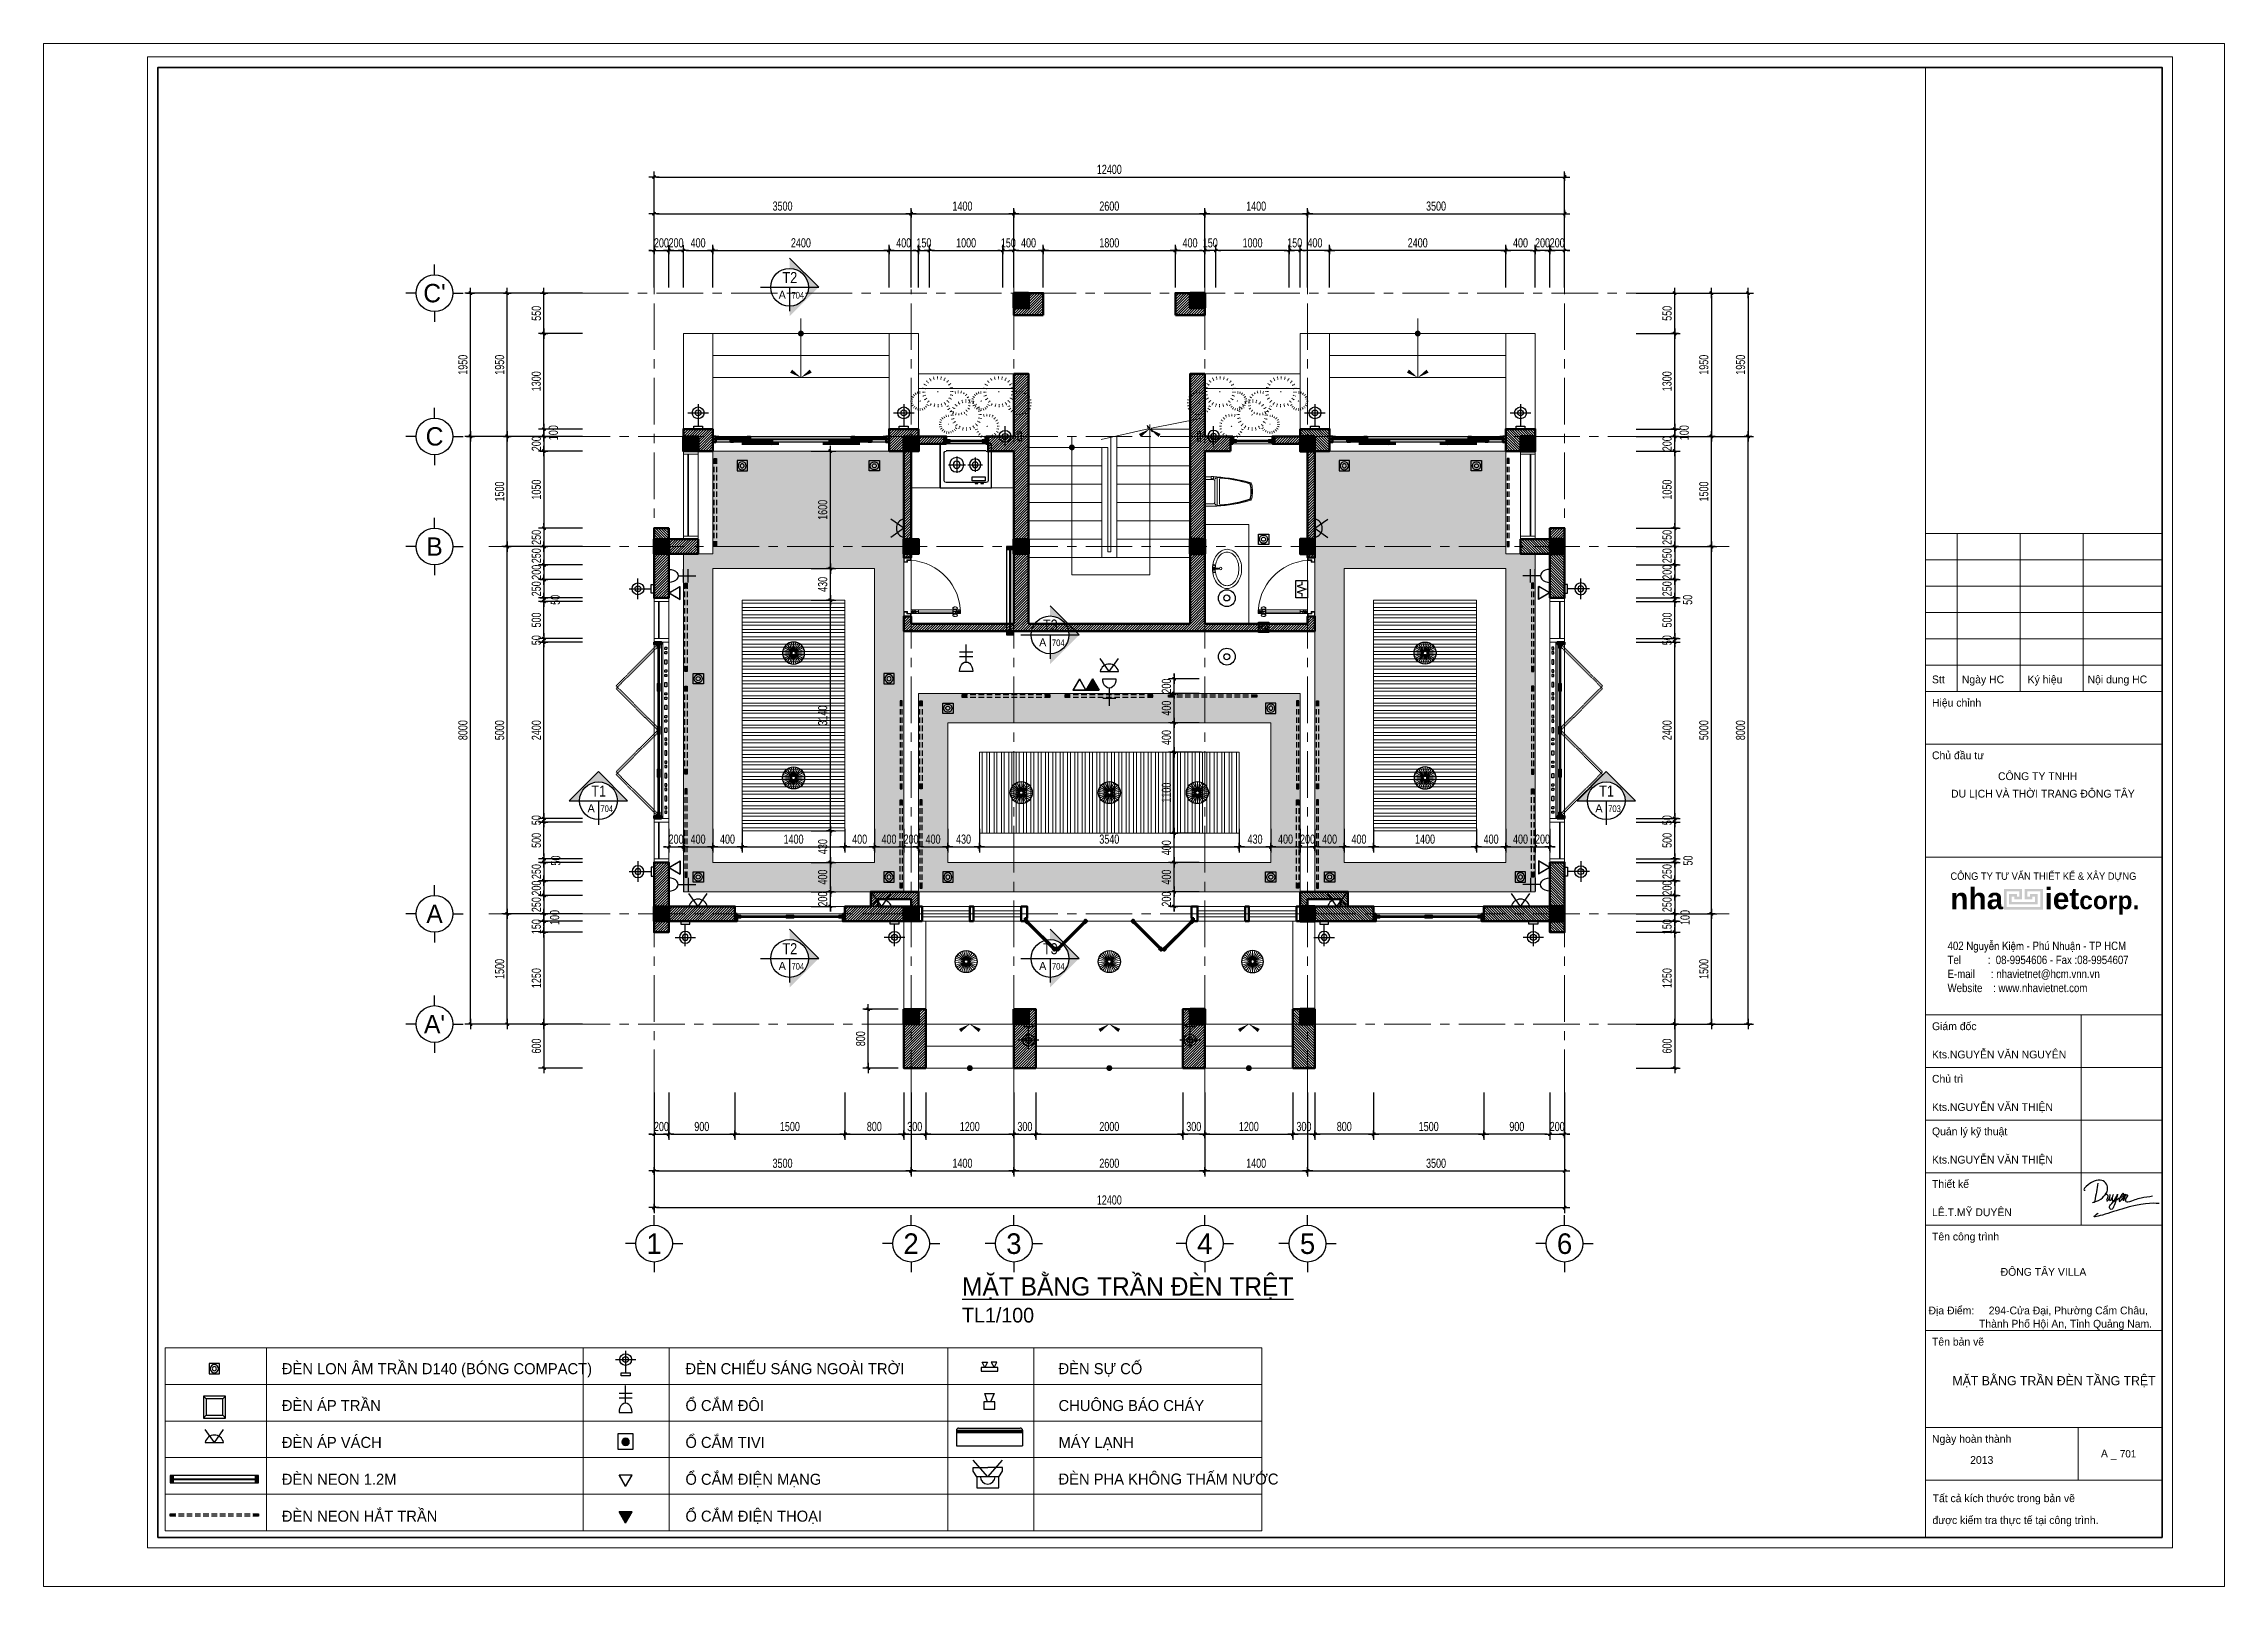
# Model space of a CAD drawing. Header units: inches. Extents: x 88947 to 296847, y 35049 to 161062.
# Drawn here: x 88947 to 118647, y 77053 to 98056 of the extents above; entities that cross this region are included whole.
import ezdxf
from ezdxf.enums import TextEntityAlignment as Align

# ---------------------------------------------------------------- set-up
doc = ezdxf.new("R2010")
doc.units = ezdxf.units.IN
doc.header["$MEASUREMENT"] = 0
doc.header["$PDMODE"] = 1
for name, pattern in [('ACAD_ISO03W100', [30, 12, -18]), ('CENTER', [50.8, 31.75, -6.35, 6.35, -6.35]), ('DASHED2', [9.525, 6.35, -3.175]), ('HIDDEN', [0.375, 0.25, -0.125])]:
    doc.linetypes.add(name, pattern=pattern)
for name, color, linetype in [('$AUDIT_BAD_LAYER1', 7, 'Continuous'), ('aaaa', 34, 'Continuous'), ('E-socket', 1, 'Continuous'), ('NOITHAT', 34, 'Continuous'), ('text', 2, 'Continuous')]:
    doc.layers.add(name, color=color, linetype=linetype)
for name, color, linetype, lineweight in [('0.15', 175, 'Continuous', 20), ('0.4', 1, 'Continuous', 30), ('A-Dims', 145, 'Continuous', 25), ('A-Text', 30, 'Continuous', 9), ('A-Wall', 2, 'Continuous', 35), ('CUA', 42, 'Continuous', 20), ('DIM', 7, 'Continuous', 25), ('DO', 4, 'Continuous', 25), ('GHICHU', 40, 'Continuous', 18), ('HACTH', 8, 'Continuous', 5), ('HATCH', 8, 'Continuous', 5), ('KHUNG 1', 6, 'Continuous', 70), ('KHUNG 2', 144, 'Continuous', 18), ('KY HIEU', 4, 'Continuous', 25), ('mb$0$CUA', 42, 'Continuous', 20), ('mb$0$HATCH', 69, 'Continuous', 15), ('mb$0$net cat', 51, 'Continuous', 50), ('mb$0$net manh', 251, 'Continuous', 5), ('NETMANH', 192, 'Continuous', 18), ('netthay', 254, 'Continuous', 25), ('THAY', 3, 'Continuous', 18), ('THIETBI', 55, 'Continuous', 13), ('tran', 202, 'Continuous', 15), ('TRUC', 252, 'ACAD_ISO03W100', 13), ('TUONG', 4, 'Continuous', 50), ('vdung', 56, 'Continuous', 9)]:
    doc.layers.add(name, color=color, linetype=linetype, lineweight=lineweight)
doc.styles.add('ATTR', font='romans.shx', dxfattribs={"width": 0.8, "height": 0.7})
doc.styles.add('AVO-B', font='VAVOB.TTF')
doc.styles.add('DDCo-B-Helve-condense', font='VHELVCB.TTF')
doc.styles.add('FRANKO', font='VFRANKO.TTF')
doc.styles.add('KHUNGTEN', font='VHELVEB.TTF')
doc.styles.add('VHELVEN', font='VHELVEN.TTF')
doc.styles.add('VNI-HELVE-CONDENSE', font='VNARIAL.TTF', dxfattribs={"width": 0.7})
doc.dimstyles.new('TAS-100', dxfattribs={"dimscale": 50, "dimtxt": 2.5, "dimasz": 0.7, "dimexe": 1.5, "dimexo": 1.5, "dimgap": 0.8, "dimtad": 1, "dimdec": 0, "dimzin": 3, "dimdsep": 46, "dimtxsty": 'VNI-HELVE-CONDENSE', "dimblk": 'TICK', "dimcen": 2.5, "dimclrt": 71, "dimazin": 2, "dimtfac": 0.75, "dimtdec": 0, "dimtix": 1, "dimtmove": 2, "dimatfit": 2, "dimldrblk": 'TICK123', "dimfxl": 1.5, "dimtolj": 1, "dimtzin": 0, "dimarcsym": 0})
doc.dimstyles.new('TL100', dxfattribs={"dimscale": 0, "dimtxt": 250, "dimasz": 200, "dimexe": 100, "dimexo": 100, "dimgap": 100, "dimtad": 1, "dimdec": 0, "dimzin": 0, "dimdsep": 46, "dimtxsty": 'VNI-HELVE-CONDENSE', "dimblk": 'ARCHTICK', "dimcen": -6, "dimdle": 10, "dimclrd": 253, "dimclre": 256, "dimclrt": 256, "dimadec": 0, "dimazin": 0, "dimtfac": 0.005, "dimtdec": 0, "dimtix": 1, "dimtmove": 2, "dimatfit": 3, "dimldrblk": 'CLOSEDBLANK', "dimfxl": 1, "dimtolj": 1, "dimtzin": 0, "dimlwd": -1, "dimarcsym": 0})

msp = doc.modelspace()

# ---------------------------------------------------------------- texts
at = {"layer": 'A-Text', "style": 'FRANKO'}
for s, p in [('ÑEØN LON AÂM TRAÀN D140 (BOÙNG COMPACT)', (92192.3, 80017.1)), ('ÑEØN CHIEÁU SAÙNG NGOAØI TRÔØI', (97688.2, 80017.1)), ('ÑEØN SÖÏ COÁ', (102769.5, 80017.1)), ('ÑEØN AÙP TRAÀN', (92192.3, 79515.2)), ('OÅ CAÉM ÑOÂI', (97688.2, 79515.2)), ('CHUOÂNG BAÙO CHAÙY', (102769.5, 79515.2)), ('ÑEØN AÙP VAÙCH', (92192.3, 79013.2)), ('OÅ CAÉM TIVI', (97688.2, 79013.2)), ('MAÙY LAÏNH', (102769.5, 79013.2)), ('ÑEØN NEON 1.2M', (92192.3, 78511.3)), ('OÅ CAÉM ÑIEÄN MAÏNG', (97688.2, 78511.3)), ('ÑEØN PHA KHOÂNG THAÁM NÖÔÙC', (102769.5, 78514.6)), ('ÑEØN NEON HAÉT TRAÀN', (92192.3, 78009.4)), ('OÅ CAÉM ÑIEÄN THOAÏI', (97688.2, 78009.4))]:
    msp.add_text(s, height=150, dxfattribs=at).set_placement(p, align=Align.MIDDLE_LEFT)
at = {"layer": 'text', "linetype": 'Continuous'}
for s, height, style, p in [('T2', 150, 'DDCo-B-Helve-condense', (99110.1, 94796.3)), ('A', 110, 'AVO-B', (99007, 94581.5)), ('704', 90, 'DDCo-B-Helve-condense', (99218.6, 94585.6)), ('T3', 150, 'DDCo-B-Helve-condense', (102657.5, 90064.8)), ('A', 110, 'AVO-B', (102554.4, 89850)), ('704', 90, 'DDCo-B-Helve-condense', (102766, 89854)), ('T1', 150, 'DDCo-B-Helve-condense', (96507.7, 87806.1)), ('T1', 150, 'DDCo-B-Helve-condense', (110232.8, 87806.1)), ('A', 110, 'AVO-B', (96404.7, 87591.3)), ('704', 90, 'DDCo-B-Helve-condense', (96616.2, 87595.3)), ('A', 110, 'AVO-B', (110129.8, 87591.3)), ('703', 90, 'DDCo-B-Helve-condense', (110341.3, 87595.3)), ('A', 110, 'AVO-B', (99007, 85444.4)), ('T2', 150, 'DDCo-B-Helve-condense', (99110.1, 85659.2)), ('704', 90, 'DDCo-B-Helve-condense', (99218.6, 85448.4)), ('A', 110, 'AVO-B', (102554.4, 85444.4)), ('T3', 150, 'DDCo-B-Helve-condense', (102657.5, 85659.2)), ('704', 90, 'DDCo-B-Helve-condense', (102766, 85448.4))]:
    msp.add_text(s, height=height, dxfattribs=dict(at, style=style)).set_placement(p, align=Align.CENTER)
at = {"layer": 'text', "style": 'FRANKO'}
for s, height, p in [('MAËT BAÈNG TRAÀN ÑEØN TAÀNG TREÄT', 125, (114943.4, 79790.7)), ('701', 100, (117224.1, 78808.3))]:
    msp.add_text(s, height=height, dxfattribs=at).set_placement(p)
at = {"layer": 'text', "insert": (101455, 81262.5), "char_height": 250, "width": 8126.99, "attachment_point": 1, "style": 'FRANKO'}
msp.add_mtext('{\\LMAËT BAÈNG TRAÀN ÑEØN TREÄT \\P\\H0.8x;\\lTL1/100}', dxfattribs=at)

# ---------------------------------------------------------------- blocks, each defined once
blk = doc.blocks.new('A$C22DF5D2D')
for points in [[(-10, 1159), (-123, 479), (-148, 421), (-212, 409), (-104, 451), (219, 660), (363, 901), (147, 1267), (-150, 1235), (-388, 1094), (-537, 889), (-506, 892)], [(2356, 378), (916, 165), (-61, -39), (0, 0), (-61, -39)], [(255, 700), (290, 728), (339, 743), (363, 705), (341, 552), (331, 483), (357, 485), (464, 729), (431, 561), (448, 495), (513, 535), (530, 566), (588, 726), (535, 529), (559, 486), (639, 526), (747, 742), (622, 304), (565, 189), (507, 143), (444, 188), (443, 257), (521, 382), (803, 578), (926, 655), (981, 729), (981, 766), (870, 665), (831, 456), (904, 515), (1051, 736), (976, 480), (1094, 717), (1127, 703), (1105, 634), (1056, 499), (1066, 460), (1148, 442), (1421, 530), (1656, 597), (2094, 666)]]:
    blk.add_spline(points, degree=3)
blk = doc.blocks.new('khung ten')
at = {"layer": '0.4'}
h = blk.add_hatch(color=256, dxfattribs=at)
h.paths.add_polyline_path([(303108, -206615), (302758, -206615), (302758, -207015), (303508, -207015), (303508, -206615), (303158, -206615), (303158, -206815), (303308, -206815), (303308, -206765), (303358, -206765), (303358, -206865), (302908, -206865), (302908, -206765), (302958, -206765), (302958, -206815), (303108, -206815)])
h.paths.add_polyline_path([(303058, -206665), (303058, -206765), (303008, -206765), (303008, -206715), (302858, -206715), (302858, -206915), (303408, -206915), (303408, -206715), (303258, -206715), (303258, -206765), (303208, -206765), (303208, -206665), (303458, -206665), (303458, -206965), (302808, -206965), (302808, -206665)], flags=16)
at = {"layer": '0.15', "ltscale": 0.7}
blk.add_line((301249, -213090), (305804, -213090), dxfattribs=at)
at = {"layer": 'A-Wall', "ltscale": 0.7}
blk.add_lwpolyline([(267204, -219099), (305804, -219099), (305804, -190799), (267204, -190799)], close=True, dxfattribs=at)
at = {"layer": 'KHUNG 2', "ltscale": 0.7}
for p, q in [((301249, -219099), (301249, -190799)), ((301249, -199776), (305804, -199776)), ((301856, -202813), (301856, -199776)), ((303071, -202813), (303071, -199776)), ((304286, -202813), (304286, -199776)), ((301249, -200282), (305804, -200282)), ((301249, -200789), (305804, -200789)), ((305804, -201295), (301249, -201295)), ((301249, -201801), (305804, -201801)), ((301249, -202307), (305804, -202307)), ((301249, -202813), (305804, -202813)), ((301249, -203826), (305804, -203826)), ((301249, -206004), (305804, -206004)), ((301249, -209041), (305804, -209041)), ((304246, -213090), (304246, -209041)), ((301249, -210053), (305804, -210053)), ((301249, -211065), (305804, -211065)), ((301249, -212078), (305804, -212078)), ((301249, -213090), (305804, -213090)), ((301249, -215115), (305804, -215115)), ((301249, -216986), (305804, -216986)), ((304185, -217998), (304185, -216986)), ((301249, -217998), (305804, -217998))]:
    blk.add_line(p, q, dxfattribs=at)
blk.add_lwpolyline([(267004, -219299), (306004, -219299), (306004, -190599), (267004, -190599)], close=True, dxfattribs=at)
at = {"layer": 'NETMANH', "ltscale": 0.7}
blk.add_lwpolyline([(265004, -220042), (307004, -220042), (307004, -190342), (265004, -190342)], close=True, dxfattribs=at)
at = {"layer": 'text', "linetype": 'Continuous', "xscale": 0.5, "yscale": 0.5, "zscale": 0.5}
blk.add_blockref('A$C22DF5D2D', (304573, -212860), dxfattribs=at)
at = {"layer": '$AUDIT_BAD_LAYER1', "color": 2, "linetype": 'Continuous', "style": 'KHUNGTEN', "width": 0.9}
blk.add_text('COÂNG TY TÖ VAÁN THIEÁT KEÁ & XAÂY DÖÏNG', height=142.53, dxfattribs=at).set_placement((303519, -206369), align=Align.MIDDLE_CENTER)
at = {"layer": '$AUDIT_BAD_LAYER1', "color": 2, "linetype": 'Continuous', "insert": (301673, -207630), "char_height": 161.97, "width": 6102.51, "attachment_point": 1, "style": 'KHUNGTEN'}
blk.add_mtext('{\\fVNI-Helve-Condense|b0|i0|c0|p2;402 Nguyeãn Kieäm - Phuù Nhuaän - TP HCM \\PTel          :  08-9954606 - Fax :08-9954607\\PE-mail      : nhavietnet@hcm.vnn.vn\\PWebsite    : www.nhavietnet.com}', dxfattribs=at)
at = {"layer": 'text', "linetype": 'Continuous', "style": 'FRANKO'}
for s, p in [('Stt', (301373, -202657)), ('Ngaøy HC', (301948, -202657)), ('Kyù hieäu', (303215, -202657)), ('Noäi dung HC', (304369, -202657)), ('Hieäu chænh', (301373, -203106)), ('Chuû ñaàu tö', (301373, -204118)), ('COÂNG TY TNHH ', (302644, -204520)), ('DU LÒCH VAØ THÔØI TRANG ÑOÂNG TAÂY', (301740, -204857)), ('Giaùm ñoác', (301373, -209334)), ('Kts.NGUYEÃN VAÊN NGUYEÂN', (301373, -209878)), ('Chuû trì', (301373, -210346)), ('Kts.NGUYEÃN VAÊN THIEÄN', (301373, -210890)), ('Quaûn lyù kyõ thuaät', (301373, -211358)), ('Kts.NGUYEÃN VAÊN THIEÄN', (301373, -211903)), ('Thieát keá', (301373, -212370)), ('LEÂ.T.MYÕ DUYEÂN', (301373, -212915)), ('Teân coâng trình', (301373, -213383)), ('ÑOÂNG TAÂY VILLA', (302695, -214063)), ('Ñòa Ñieåm:     294-Cöûa Ñaïi, Phöôøng Caåm Chaâu, ', (301306, -214806)), ('Thaønh Phoá Hoäi An, Tænh Quaûng Nam.', (302278, -215061)), ('Teân baûn veõ ', (301373, -215407)), ('Ngaøy hoaøn thaønh', (301373, -217278)), ('2013', (302108, -217684)), ('A _ ', (304627, -217560)), ('Taát caû kích thöôùc trong baûn veõ ', (301385, -218421)), ('ñöôïc kieåm tra thöïc teá taïi coâng trình.', (301381, -218842))]:
    blk.add_text(s, height=150, dxfattribs=at).set_placement(p)
at = {"layer": 'text', "linetype": 'Continuous', "insert": (303546, -206852), "char_height": 410.12, "width": 9417.44, "attachment_point": 5, "style": 'KHUNGTEN'}
blk.add_mtext('{\\fVNI-Helve|b1|i0|c0|p2;nha     iet\\H0.8274x;corp.}', dxfattribs=at)
blk = doc.blocks.new('N12')
blk.add_lwpolyline([(-600, 50), (-600, -50), (600, -50), (600, 50)], close=True)
at = {"const_width": 30}
blk.add_lwpolyline([(-550, 0), (550, 0)], dxfattribs=at)
for points in [[(-550, -50), (-550, 50), (-600, -50), (-600, 50)], [(550, -50), (550, 50), (600, -50), (600, 50)]]:
    blk.add_solid(points)
blk = doc.blocks.new('EWTWETEW')
at = {"ltscale": 5}
for points in [[(0, 0), (-125, 175)], [(-125, 0), (-125, 0), (125, 0)], [(0, 0), (125, 175)]]:
    blk.add_lwpolyline(points, dxfattribs=at)
blk.add_arc((0, -28), 128, 12.6804, 167.3196, dxfattribs=at)
blk = doc.blocks.new('12')
at = {"linetype": 'HIDDEN', "ltscale": 300}
blk.add_lwpolyline([(-600, 20), (600, 20), (600, 50), (-600, 50)], close=True, dxfattribs=at)
for points in [[(-600, 20), (-600, 50), (-525, 20), (-525, 50)], [(600, 20), (600, 50), (525, 20), (525, 50)]]:
    blk.add_solid(points)
blk = doc.blocks.new('CP1')
blk.add_lwpolyline([(-87, 86), (89, 86), (89, -89), (-87, -89)], close=True)
for radius in [70, 35]:
    blk.add_circle((0, 0), radius)
blk = doc.blocks.new('DNT')
for points in [[(0, 425), (0, 50)], [(-175, 275), (175, 275)]]:
    blk.add_lwpolyline(points)
blk.add_lwpolyline([(-75, 50), (75, 50), (75, 0), (-75, 0)], close=True)
for radius in [100, 50]:
    blk.add_circle((0, 275), radius)
blk = doc.blocks.new('P')
at = {"linetype": 'Continuous', "ltscale": 2}
for p, q in [((0, 0), (308, 178)), ((0, 0), (308, -178)), ((9, 0), (303, 170)), ((9, 0), (303, -170)), ((303, -170), (303, 170)), ((308, -178), (308, 178))]:
    blk.add_line(p, q, dxfattribs=at)
blk = doc.blocks.new('S-2')
at = {"layer": 'E-socket', "linetype": 'Continuous', "ltscale": 50}
for p, q in [((0, 107), (0, 307)), ((-75, 219), (75, 219)), ((-75, 167), (75, 167)), ((-75, 0), (75, 0))]:
    blk.add_line(p, q, dxfattribs=at)
blk.add_ellipse((0, 0), major_axis=(0, 107), ratio=0.7, start_param=4.712389, end_param=7.853982, dxfattribs=at)
blk = doc.blocks.new('D')
at = {"linetype": 'Continuous', "ltscale": 2}
blk.add_hatch(color=256, dxfattribs=at).paths.add_polyline_path([(0, 0), (308, -178), (308, 178)])
for p, q in [((0, 0), (308, 178)), ((0, 0), (308, -178)), ((308, -178), (308, 178))]:
    blk.add_line(p, q, dxfattribs=at)
blk = doc.blocks.new('MS')
at = {"ltscale": 300}
blk.add_lwpolyline([(-150, 0), (150, 0), (150, 200), (-150, 200)], close=True, dxfattribs=at)
blk.add_lwpolyline([(-125, 100), (-75, 100), (-50, 175), (0, 25), (50, 175), (75, 100), (125, 100)], dxfattribs=at)
blk = doc.blocks.new('A$C74C2686E')
for points in [[(0, -200), (400, -200), (400, 200), (0, 200)], [(50, -150), (350, -150), (350, 150), (50, 150)]]:
    blk.add_lwpolyline(points, close=True)
for points in [[(50, 150), (0, 200)], [(400, 200), (350, 150)], [(50, -150), (0, -200)], [(350, -150), (400, -200)]]:
    blk.add_lwpolyline(points)
blk = doc.blocks.new('tivi')
h = blk.add_hatch(color=6)
edge = h.paths.add_edge_path()
edge.add_arc((-1, 134), 66.8, 0, 360)
blk.add_lwpolyline([(-140, 279), (140, 279), (140, 0), (-140, 0)], close=True)
at = {"color": 6}
blk.add_circle((-1, 134), 66.8, dxfattribs=at)
blk = doc.blocks.new('EM')
blk.add_lwpolyline([(-225, 0), (225, 0), (225, 100), (-225, 100)], close=True)
for points in [[(-125, 100), (-200, 250), (-50, 250), (-125, 100)], [(125, 100), (200, 250), (50, 250), (125, 100)]]:
    blk.add_lwpolyline(points)
blk = doc.blocks.new('COI')
blk.add_lwpolyline([(-150, 0), (150, 0), (150, 200), (-150, 200)], close=True)
blk.add_lwpolyline([(-50, 200), (-125, 425), (125, 425), (25, 200)])
blk = doc.blocks.new('$d_57')
for p, q in [((-450, 214), (450, 214)), ((-450, 214), (-450, 0)), ((-450, 204), (450, 204)), ((-450, 194), (450, 194)), ((-450, 184), (450, 184)), ((-450, 0), (450, 0)), ((-420, 244), (420, 244)), ((450, 214), (450, 0))]:
    blk.add_line(p, q)
for centre, start, end in [((-420, 214), 90, 180), ((420, 214), 0, 90)]:
    blk.add_arc(centre, 30, start, end)
blk.add_attdef('TENDIEN', (-248, 342), '', height=70)
blk = doc.blocks.new('F')
for points in [[(0, 150), (-200, 375)], [(0, 150), (200, 375)], [(-150, 150), (-200, 225), (-200, 275), (0, 275)], [(150, 150), (200, 225), (200, 275), (0, 275)]]:
    blk.add_lwpolyline(points)
blk.add_lwpolyline([(-150, 0), (150, 0), (150, 150), (-150, 150)], close=True)
blk.add_arc((0, 150), 100, 180, 0)
blk = doc.blocks.new('A$C572C6810')
at = {"layer": 'mb$0$HATCH'}
h = blk.add_hatch(dxfattribs=at)
h.set_pattern_fill('ANSI32', color=256, style=0)
h.set_pattern_definition([(315, (-1420, -132.5), (-6.73519, -6.73519), []), (315, (-1415.51, -132.5), (-6.73519, -6.73519), [])])
h.paths.add_polyline_path([(-1420, -142.5), (-800, -142.5), (-800, -132.5), (-1420, -132.5)])
h = blk.add_hatch(dxfattribs=at)
h.set_pattern_fill('ANSI32', color=256, style=0)
h.set_pattern_definition([(225, (-80, -132.5), (6.73519, -6.73519), []), (225, (-84.49, -132.5), (6.73519, -6.73519), [])])
h.paths.add_polyline_path([(-80, -142.5), (-700, -142.5), (-700, -132.5), (-80, -132.5)])
at = {"layer": 'mb$0$CUA'}
for points in [[(-1500, -200), (0, -200), (0, 0), (-1500, 0)], [(-30, -200), (-30, -100), (-1470, -100), (-1470, -200)], [(-30, -150), (-30, -100), (-1470, -100), (-1470, -150)], [(-750, -125), (-750, -150), (-1420, -150), (-1420, -125)], [(-1420, -142.5), (-800, -142.5), (-800, -132.5), (-1420, -132.5)], [(-750, -125), (-750, -150), (-80, -150), (-80, -125)], [(-80, -142.5), (-700, -142.5), (-700, -132.5), (-80, -132.5)]]:
    blk.add_lwpolyline(points, close=True, dxfattribs=at)
at = {"layer": 'mb$0$net cat'}
for points in [[(-1500, -200), (-1500, -100), (-1470, -100), (-1470, -200)], [(-1470, -125), (-1470, -150), (-1420, -150), (-1420, -125)], [(-750, -125), (-750, -150), (-800, -150), (-800, -125)], [(-750, -125), (-750, -150), (-700, -150), (-700, -125)], [(-30, -125), (-30, -150), (-80, -150), (-80, -125)], [(0, -200), (0, -100), (-30, -100), (-30, -200)]]:
    blk.add_lwpolyline(points, close=True, dxfattribs=at)
at = {"layer": 'mb$0$net manh'}
for points in [[(-1500, -200), (-1470, -100)], [(-1470, -200), (-1500, -100)], [(-1470, -150), (-1420, -125)], [(-1470, -125), (-1420, -150)], [(-750, -150), (-800, -125)], [(-750, -125), (-800, -150)], [(-750, -150), (-700, -125)], [(-750, -125), (-700, -150)], [(-30, -150), (-80, -125)], [(-30, -125), (-80, -150)], [(0, -200), (-30, -100)], [(-30, -200), (0, -100)]]:
    blk.add_lwpolyline(points, dxfattribs=at)
blk = doc.blocks.new('WC05_P')
for p, q in [((-210, 430), (-210, 409)), ((-202, 439), (-180, 439)), ((-202, 400), (-180, 400)), ((-167, 379), (-188, 357)), ((-171, 430), (-171, 409)), ((-163, 542), (-163, 401)), ((-143, 381), (214, 381)), ((234, 542), (234, 401)), ((237, 379), (258, 357)), ((-192, 342), (263, 342)), ((-159, 303), (229, 303))]:
    blk.add_line(p, q)
blk.add_lwpolyline([(-202, 439), (-202, 532, -0.414214), (-192, 542), (263, 542, -0.414214), (273, 532), (273, 352, -0.056436), (178, -206, -0.271858), (161, -222, -0.114547), (-91, -222, -0.271578), (-107, -206, -0.056423), (-202, 352), (-202, 400)], format="xyb")
for centre, radius, start, end in [((-201, 430), 9.11, 96.9667, 179.7014), ((-201, 409), 9.12, 180.3051, 262.9578), ((-180, 430), 9, 0, 90), ((-180, 409), 9, 270, 0), ((-143, 401), 20, 180, 270), ((214, 401), 20, 270, 0), ((-192, 352), 10, 180, 270), ((1906, 447), 2103, 182.8743, 197.6554), ((-159, 280), 22.5, 90, 184.6246), ((1906, 447), 2095, 184.6245, 197.5277), ((-1836, 447), 2095, 342.464, 355.3754), ((-1836, 447), 2103, 342.3446, 357.1257), ((229, 280), 22.5, 355.3754, 90), ((263, 352), 10, 270, 0), ((-76, -184), 22.5, 197.6554, 257.5059), ((-70, -177), 22.5, 197.5277, 258.1005), ((35, 318), 536, 257.5059, 282.4941), ((36, 324), 535, 258.1005, 281.7373), ((140, -177), 22.5, 281.7373, 342.464), ((146, -184), 22.5, 282.4941, 342.3446)]:
    blk.add_arc(centre, radius, start, end)
blk = doc.blocks.new('C DDFFG')
for p, q in [((1786473, 1255892), (1786476, 1255913)), ((1786484, 1255890), (1786473, 1255892)), ((1786476, 1255913), (1786487, 1255912)), ((1786522, 1255886), (1786508, 1255888)), ((1786510, 1255909), (1786522, 1255908)), ((1786522, 1255886), (1786522, 1255963)), ((1786522, 1255963), (1786535, 1255963)), ((1786535, 1255886), (1786522, 1255886)), ((1786536, 1255881), (1786522, 1255880)), ((1786535, 1255963), (1786535, 1255886)), ((1786547, 1255909), (1786535, 1255908)), ((1786535, 1255886), (1786549, 1255888)), ((1786582, 1255913), (1786571, 1255912)), ((1786574, 1255890), (1786584, 1255892)), ((1786584, 1255892), (1786582, 1255913))]:
    blk.add_line(p, q)
at = {"extrusion": (0, 0, -1)}
for centre, major_axis, start_param, end_param in [((1786411, 1256077), (-107, 107), -0.785398, -0.251079), ((1786411, 1256077), (-107, 107), -1.319717, -0.785398), ((1786466, 1256045), (-152, -152), 1.319717, 1.745469), ((1786411, 1256077), (-80.8, 80.8), -0.785398, -0.251079), ((1786411, 1256077), (-80.8, -80.8), 0.251079, 0.785398), ((1786466, 1256045), (-126, 126), -0.251079, 0.174672), ((1786466, 1256110), (-126, 126), 4.537717, 4.963468), ((1786502, 1255993), (-197, 197), 0.174672, 0.503187), ((1786502, 1255993), (-171, -171), 1.745469, 2.073984), ((1786526, 1255912), (-257, 257), 0.503187, 0.785398), ((1786526, 1255912), (-231, 231), 0.503187, 0.785398), ((1786526, 1255912), (-257, -257), 2.356194, 2.638405), ((1786526, 1255912), (-231, -231), 2.356194, 2.638405), ((1786550, 1255993), (-171, 171), 1.067609, 1.396124), ((1786550, 1255993), (-197, -197), 2.638405, 2.96692), ((1786586, 1256045), (-126, -126), 2.96692, 3.392672), ((1786586, 1256110), (-126, -126), 4.46131, 4.887061), ((1786586, 1256045), (-152, 152), 1.396124, 1.821875), ((1786641, 1256077), (-80.8, 80.8), 1.821875, 2.356194), ((1786641, 1256077), (-80.8, 80.8), 2.356194, 2.890514), ((1786641, 1256077), (-107, 107), 1.821875, 2.356194), ((1786641, 1256077), (-107, -107), 3.926991, 4.46131), ((1786466, 1256110), (-152, 152), 4.537717, 4.963468), ((1786502, 1256162), (-197, 197), 4.209202, 4.537717), ((1786502, 1256162), (-171, 171), 4.209202, 4.537717), ((1786526, 1256243), (-257, -257), 5.508997, 5.779998), ((1786526, 1256243), (-231, -231), 5.508997, 5.779998), ((1786497, 1255900), (-11.5, -11.5), 0.785398, 7.068583), ((1786531, 1255990), (-11.9, 11.9), -0.785398, 5.497787), ((1786526, 1256243), (-231, -231), 5.215576, 5.46972), ((1786526, 1256243), (-257, -257), 5.215576, 5.46972), ((1786560, 1255900), (-11.5, -11.5), 0.785398, 7.068583), ((1786550, 1256162), (-171, -171), 4.887061, 5.215576), ((1786550, 1256162), (-197, -197), 4.887061, 5.215576), ((1786586, 1256110), (-152, -152), 4.46131, 4.887061)]:
    blk.add_ellipse(centre, major_axis=major_axis, ratio=1, start_param=start_param, end_param=end_param, dxfattribs=at)
blk = doc.blocks.new('_ArchTick')
at = {"color": 0, "linetype": 'ByBlock', "const_width": 0.15}
blk.add_lwpolyline([(-0.5, -0.5), (0.5, 0.5)], dxfattribs=at)
blk = doc.blocks.new('111113435445')
at = {"layer": 'aaaa', "color": 0}
for p, q in [((600, 700), (0, 700)), ((99, 72), (99, 618)), ((506, 645), (119, 645)), ((526, 72), (526, 618)), ((175, 474), (397, 474)), ((286, 585), (286, 356)), ((286, 320), (286, 124)), ((600, 0), (0, 0)), ((119, 45), (506, 45)), ((188, 222), (384, 222))]:
    blk.add_line(p, q, dxfattribs=at)
for points in [[(0, 700), (600, 700), (600, 0), (0, 0)], [(505, 261), (451, 261), (451, 84), (505, 84)], [(531, 221), (540, 221), (540, 184), (531, 184)], [(531, 147), (540, 147), (540, 110), (531, 110)]]:
    blk.add_lwpolyline(points, close=True, dxfattribs=at)
for centre, radius in [((286, 474), 98.1), ((286, 222), 78.4), ((286, 474), 49), ((286, 222), 39.2)]:
    blk.add_circle(centre, radius, dxfattribs=at)
for centre, start, end in [((124, 621), 100.5981, 187.655), ((502, 621), 352.336, 79.3998), ((124, 69), 172.3481, 259.3958), ((502, 69), 280.6022, 7.658)]:
    blk.add_arc(centre, 24.4, start, end, dxfattribs=at)
blk = doc.blocks.new('121222')
at = {"layer": 'TRUC', "color": 95}
for p, q in [((106, -79521), (103, -79432)), ((197, -79532), (218, -79444)), ((-239, -79883), (-328, -79885)), ((-230, -79791), (-316, -79770)), ((-225, -79974), (-311, -79999)), ((-274, -79662), (-197, -79705)), ((-188, -80058), (-264, -80104)), ((-143, -79630), (-206, -79569)), ((-129, -80129), (-191, -80194)), ((-70, -79573), (-116, -79497)), ((-98, -80262), (-56, -80185)), ((15, -79536), (-11, -79450)), ((326, -79486), (284, -79564)), ((411, -80167), (304, -80141)), ((357, -79620), (419, -79554)), ((357, -80007), (454, -80060)), ((415, -79691), (492, -79644)), ((521, -79966), (442, -79890)), ((453, -79775), (538, -79750)), ((612, -79895), (554, -79800)), ((718, -79849), (686, -79741)), ((831, -79831), (829, -79719)), ((946, -79844), (972, -79735)), ((1107, -79787), (1054, -79884)), ((1146, -79954), (1223, -79872)), ((1169, -79789), (1227, -79821)), ((1219, -80042), (1314, -79984)), ((1268, -79765), (1220, -79719)), ((1265, -80148), (1372, -80116)), ((1322, -79722), (1287, -79665)), ((1385, -79694), (1366, -79630)), ((1454, -79683), (1452, -79616)), ((1522, -79691), (1538, -79626)), ((1534, -80202), (1553, -80266)), ((1619, -79657), (1587, -79715)), ((1598, -80174), (1632, -80231)), ((1642, -79757), (1689, -79708)), ((1652, -80131), (1700, -80177)), ((1686, -79810), (1743, -79775)), ((1751, -80107), (1693, -80075)), ((1714, -79873), (1778, -79855)), ((1718, -80011), (1782, -80026)), ((1725, -79942), (1792, -79940)), ((31, -80216), (10, -80304)), ((122, -80227), (124, -80317)), ((213, -80213), (238, -80299)), ((400, -80282), (289, -80285)), ((418, -80396), (311, -80428)), ((465, -80502), (370, -80560)), ((538, -80590), (460, -80672)), ((577, -80757), (630, -80660)), ((738, -80700), (711, -80809)), ((852, -80713), (855, -80825)), ((966, -80695), (997, -80803)), ((1071, -80649), (1129, -80744)), ((1162, -80578), (1242, -80654)), ((1327, -80537), (1230, -80484)), ((1272, -80376), (1379, -80402)), ((1283, -80262), (1395, -80259)), ((1466, -80213), (1468, -80280))]:
    blk.add_line(p, q, dxfattribs=at)
for points in [[(110, -79869), (98, -79879), (119, -79882)], [(1457, -79944), (1448, -79951), (1463, -79954)], [(837, -80265), (822, -80278), (848, -80282)]]:
    blk.add_lwpolyline(points, close=True, dxfattribs=at)
at = {"layer": 'TRUC', "color": 95, "style": 'ATTR', "width": 0.8, "flags": 9}
blk.add_attdef('ESTCODE', (837, -80265), '', height=6.45, rotation=331.35154, dxfattribs=at)
blk = doc.blocks.new('A$C6DAC4EB2')
at = {"linetype": 'Continuous'}
for p, q in [((-100, 0), (-100, -39)), ((0, 0), (-100, 0)), ((0, 0), (-100, 0)), ((0, -64), (0, 0)), ((-773, -90), (-773, -39)), ((-773, -39), (-773, -90)), ((-670, -39), (-773, -39)), ((-773, -39), (-100, -39)), ((-100, -90), (-773, -90)), ((-773, -90), (-670, -90)), ((-670, -90), (-670, -39)), ((-670, -59), (-203, -59)), ((-203, -39), (-100, -39)), ((-203, -90), (-203, -39)), ((-100, -90), (-203, -90)), ((-100, -800), (-100, -39)), ((-100, -39), (-100, -90)), ((-100, -39), (-100, -90)), ((-100, -39), (-50, -39)), ((-50, -39), (-50, -64)), ((-50, -64), (0, -64)), ((-100, -800), (-100, -761)), ((-100, -761), (-50, -761)), ((0, -800), (-100, -800)), ((-100, -800), (0, -800)), ((-100, -800), (0, -800)), ((-50, -761), (-50, -736)), ((-50, -736), (0, -736)), ((0, -736), (0, -800))]:
    blk.add_line(p, q, dxfattribs=at)
at = {"color": 7}
for p, q in [((-770, -42), (-770, -87)), ((-674, -42), (-770, -42)), ((-770, -87), (-674, -87)), ((-674, -87), (-674, -42)), ((-199, -42), (-103, -42)), ((-199, -87), (-199, -42)), ((-103, -87), (-199, -87)), ((-103, -42), (-103, -87)), ((-94, -6), (-94, -32)), ((-6, -6), (-94, -6)), ((-94, -32), (-44, -32)), ((-44, -32), (-44, -58)), ((-44, -58), (-6, -58)), ((-6, -58), (-6, -6)), ((-94, -794), (-94, -768)), ((-94, -768), (-44, -768)), ((-6, -794), (-94, -794)), ((-44, -768), (-44, -742)), ((-44, -742), (-6, -742)), ((-6, -742), (-6, -794))]:
    blk.add_line(p, q, dxfattribs=at)
at = {"linetype": 'Continuous', "extrusion": (0, 0, -1)}
for centre, major_axis, ratio, start_param, end_param in [((-700, -63), (45.3, 45.3), 1, -0.989618, -0.785398), ((-700, -63), (-45.3, 45.3), 1, 0.785398, 0.989618), ((-11, -4), (568, 529), 0.962686, 2.419028, 3.864157), ((-746, -19), (36.9, 36.9), 1, 1.233295, 2.818084), ((-833, -100), (-60.7, 60.7), 1, 1.609162, 2.192883), ((-674, 4), (-66.7, 66.7), 1, 4.202517, 4.984819), ((-691, 0), (47.5, 47.5), 1, 2.101802, 3.256141), ((-724, -15), (6.03, 6.03), 1, 3.926991, 4.618827), ((-724, -15), (6.03, 6.03), 1, 3.235155, 3.926991), ((-724, -112), (-6.03, 6.03), 1, 5.497787, 6.189623), ((-724, -112), (6.03, 6.03), 1, 3.235155, 3.926991), ((-712, -24), (16.3, 16.3), 1, 4.618827, 5.03414), ((-712, -6), (-16.3, 16.3), 1, 4.390638, 4.805951), ((-712, -121), (16.3, 16.3), 1, 4.618827, 5.03414), ((-712, -102), (-16.3, 16.3), 1, 4.390638, 4.805951), ((-705, -39), (28.1, 28.1), 1, -1.249046, -0.989618), ((-705, 9), (28.1, 28.1), 1, 2.560414, 2.819842), ((-705, -136), (-28.1, 28.1), 1, 0.321751, 0.581179), ((-705, -87), (-28.1, 28.1), 1, 4.13121, 4.390638), ((-700, 33), (45.3, 45.3), 1, 2.356194, 2.560414), ((-700, -160), (-45.3, 45.3), 1, 0.581179, 0.785398), ((-700, -64), (-45.3, 45.3), 1, 3.926991, 4.13121), ((-700, 33), (45.3, 45.3), 1, 2.151975, 2.356194), ((-700, -160), (45.3, 45.3), 1, -0.785398, -0.581179), ((-700, -64), (45.3, 45.3), 1, 2.151975, 2.356194), ((-695, -39), (28.1, 28.1), 1, -0.581179, -0.321751), ((-695, 9), (-28.1, 28.1), 1, 3.463343, 3.722771), ((-695, -136), (28.1, 28.1), 1, -0.581179, -0.321751), ((-695, -87), (28.1, 28.1), 1, 1.892547, 2.151975), ((-688, -24), (16.3, 16.3), 1, -0.321751, 0.093562), ((-688, -6), (-16.3, 16.3), 1, 3.04803, 3.463343), ((-688, -121), (-16.3, 16.3), 1, 1.249046, 1.664359), ((-688, -102), (-16.3, 16.3), 1, 3.04803, 3.463343), ((-676, -15), (-6.03, 6.03), 1, 1.664359, 2.356194), ((-676, -15), (-6.03, 6.03), 1, 2.356194, 3.04803), ((-676, -112), (6.03, 6.03), 1, 0.093562, 0.785398), ((-676, -112), (-6.03, 6.03), 1, 2.356194, 3.04803), ((-182, 0), (-47.5, 47.5), 1, 3.027044, 4.181384), ((-127, -19), (-36.9, 36.9), 1, 3.465101, 5.04989), ((-199, 4), (-66.7, -66.7), 1, 4.439959, 5.222261), ((-40, -100), (-60.7, 60.7), 1, -0.622087, -0.038366)]:
    blk.add_ellipse(centre, major_axis=major_axis, ratio=ratio, start_param=start_param, end_param=end_param, dxfattribs=at)
blk = doc.blocks.new('A$C3DEE6F4E')
at = {"layer": 'DO'}
for radius in [300, 300, 300, 300, 300, 300, 300, 300, 300, 300, 300, 300, 300, 300, 300, 300, 300, 300, 300, 300, 300, 300, 300, 300, 300, 300, 300, 300, 300, 50]:
    blk.add_circle((0, 0), radius, dxfattribs=at)
at = {"layer": 'HACTH'}
for points in [[(-298, 31), (-50, 5)], [(-285, 93), (-48, 15)], [(-260, 150), (-43, 25)], [(-223, 201), (-37, 33)], [(-176, 243), (-29, 40)], [(-122, 274), (-20, 46)], [(-62, 293), (-10, 49)], [(0, 300), (0, 50)], [(62, 293), (10, 49)], [(122, 274), (20, 46)], [(176, 243), (29, 40)], [(223, 201), (37, 33)], [(260, 150), (43, 25)], [(285, 93), (48, 15)], [(298, 31), (50, 5)], [(-298, -31), (-50, -5)], [(-285, -93), (-48, -15)], [(-260, -150), (-43, -25)], [(-223, -201), (-37, -33)], [(-176, -243), (-29, -40)], [(-122, -274), (-20, -46)], [(-62, -293), (-10, -49)], [(0, -300), (0, -50)], [(62, -293), (10, -49)], [(122, -274), (20, -46)], [(176, -243), (29, -40)], [(223, -201), (37, -33)], [(260, -150), (43, -25)], [(285, -93), (48, -15)], [(298, -31), (50, -5)]]:
    blk.add_lwpolyline(points, dxfattribs=at)
blk = doc.blocks.new('A$C2E5841C4')
blk.add_hatch(color=256).paths.add_polyline_path([(397, 724), (0, 327), (140, 327, -1), (654, 327), (794, 327)])
at = {"layer": 'text', "color": 2, "linetype": 'Continuous'}
blk.add_line((397, 327), (397, 0), dxfattribs=at)
blk.add_lwpolyline([(397, 724), (0, 327), (794, 327)], close=True, dxfattribs=at)
blk.add_circle((397, 327), 257, dxfattribs=at)
blk = doc.blocks.new('TICK')
at = {"layer": 'A-Dims', "color": 1}
for p, q in [((-2, 0), (2, 0)), ((0, 1.5), (0, -1.5))]:
    blk.add_line(p, q, dxfattribs=at)
at = {"layer": 'A-Dims', "color": 1, "const_width": 0.788}
blk.add_lwpolyline([(-0.33, -0.35), (0.38, 0.38)], dxfattribs=at)
at = {"layer": 'A-Dims', "color": 1, "const_width": 0.394}
for points in [[(0.24, 0.52, -0.414214), (0.52, 0.52, -1)], [(0.52, 0.52, -0.414214), (0.52, 0.24, -1)], [(-0.47, -0.21, 0.414214), (-0.47, -0.49, 1)], [(-0.47, -0.49, 0.414214), (-0.19, -0.49, 1)]]:
    blk.add_lwpolyline(points, format="xyb", dxfattribs=at)
blk = doc.blocks.new('*D3209')
at = {"layer": 'Defpoints', "color": 0}
for p in [(97461, 87439), (97661, 87439), (97661, 87121)]:
    blk.add_point(p, dxfattribs=at)
at = {"layer": 'DIM', "color": 0, "lineweight": -2}
for p, q in [((97461, 87364), (97461, 87046)), ((97661, 87364), (97661, 87046)), ((97426, 87121), (97391, 87121)), ((97461, 87121), (97661, 87121)), ((97696, 87121), (97731, 87121))]:
    blk.add_line(p, q, dxfattribs=at)
at = {"layer": 'DIM', "color": 0, "lineweight": -2, "xscale": 35, "yscale": 35, "zscale": 35}
blk.add_blockref('TICK', (97461, 87121), dxfattribs=at)
at = {"layer": 'DIM', "color": 0, "lineweight": -2, "xscale": 35, "yscale": 35, "zscale": 35, "rotation": 180}
blk.add_blockref('TICK', (97661, 87121), dxfattribs=at)
at = {"layer": 'DIM', "color": 71, "insert": (97561, 87225), "char_height": 125, "attachment_point": 5, "style": 'VNI-HELVE-CONDENSE'}
blk.add_mtext('\\A1;200', dxfattribs=at)
blk = doc.blocks.new('TICK123')
at = {"layer": 'A-Dims', "color": 1}
blk.add_lwpolyline([(0.05, 0, 0, 0.84, 0), (-2.11, 0, 8.4, 8.4, 0)], format="xyseb", dxfattribs=at)
blk = doc.blocks.new('*D3210')
at = {"layer": 'Defpoints', "color": 0}
for p in [(97661, 87439), (98061, 87439), (98061, 87121)]:
    blk.add_point(p, dxfattribs=at)
at = {"layer": 'DIM', "color": 0, "lineweight": -2}
for p, q in [((97661, 87364), (97661, 87046)), ((98061, 87364), (98061, 87046)), ((97696, 87121), (98026, 87121))]:
    blk.add_line(p, q, dxfattribs=at)
at = {"layer": 'DIM', "color": 0, "lineweight": -2, "xscale": 35, "yscale": 35, "zscale": 35, "rotation": 180}
blk.add_blockref('TICK', (97661, 87121), dxfattribs=at)
at = {"layer": 'DIM', "color": 0, "lineweight": -2, "xscale": 35, "yscale": 35, "zscale": 35}
blk.add_blockref('TICK', (98061, 87121), dxfattribs=at)
at = {"layer": 'DIM', "color": 71, "insert": (97861, 87225), "char_height": 125, "attachment_point": 5, "style": 'VNI-HELVE-CONDENSE'}
blk.add_mtext('\\A1;400', dxfattribs=at)
blk = doc.blocks.new('*D3211')
at = {"layer": 'Defpoints', "color": 0}
for p in [(98061, 87439), (98461, 87439), (98461, 87121)]:
    blk.add_point(p, dxfattribs=at)
at = {"layer": 'DIM', "color": 0, "lineweight": -2}
for p, q in [((98061, 87364), (98061, 87046)), ((98461, 87364), (98461, 87046)), ((98096, 87121), (98426, 87121))]:
    blk.add_line(p, q, dxfattribs=at)
at = {"layer": 'DIM', "color": 0, "lineweight": -2, "xscale": 35, "yscale": 35, "zscale": 35, "rotation": 180}
blk.add_blockref('TICK', (98061, 87121), dxfattribs=at)
at = {"layer": 'DIM', "color": 0, "lineweight": -2, "xscale": 35, "yscale": 35, "zscale": 35}
blk.add_blockref('TICK', (98461, 87121), dxfattribs=at)
at = {"layer": 'DIM', "color": 71, "insert": (98261, 87225), "char_height": 125, "attachment_point": 5, "style": 'VNI-HELVE-CONDENSE'}
blk.add_mtext('\\A1;400', dxfattribs=at)
blk = doc.blocks.new('*D3212')
at = {"layer": 'Defpoints', "color": 0}
for p in [(98461, 87439), (99861, 87439), (99861, 87121)]:
    blk.add_point(p, dxfattribs=at)
at = {"layer": 'DIM', "color": 0, "lineweight": -2}
for p, q in [((98461, 87364), (98461, 87046)), ((99861, 87364), (99861, 87046)), ((98496, 87121), (99826, 87121))]:
    blk.add_line(p, q, dxfattribs=at)
at = {"layer": 'DIM', "color": 0, "lineweight": -2, "xscale": 35, "yscale": 35, "zscale": 35, "rotation": 180}
blk.add_blockref('TICK', (98461, 87121), dxfattribs=at)
at = {"layer": 'DIM', "color": 0, "lineweight": -2, "xscale": 35, "yscale": 35, "zscale": 35}
blk.add_blockref('TICK', (99861, 87121), dxfattribs=at)
at = {"layer": 'DIM', "color": 71, "insert": (99161, 87225), "char_height": 125, "attachment_point": 5, "style": 'VNI-HELVE-CONDENSE'}
blk.add_mtext('\\A1;1400', dxfattribs=at)
blk = doc.blocks.new('*D3213')
at = {"layer": 'Defpoints', "color": 0}
for p in [(99861, 87439), (100261, 87439), (100261, 87121)]:
    blk.add_point(p, dxfattribs=at)
at = {"layer": 'DIM', "color": 0, "lineweight": -2}
for p, q in [((99861, 87364), (99861, 87046)), ((100261, 87364), (100261, 87046)), ((99896, 87121), (100226, 87121))]:
    blk.add_line(p, q, dxfattribs=at)
at = {"layer": 'DIM', "color": 0, "lineweight": -2, "xscale": 35, "yscale": 35, "zscale": 35, "rotation": 180}
blk.add_blockref('TICK', (99861, 87121), dxfattribs=at)
at = {"layer": 'DIM', "color": 0, "lineweight": -2, "xscale": 35, "yscale": 35, "zscale": 35}
blk.add_blockref('TICK', (100261, 87121), dxfattribs=at)
at = {"layer": 'DIM', "color": 71, "insert": (100061, 87225), "char_height": 125, "attachment_point": 5, "style": 'VNI-HELVE-CONDENSE'}
blk.add_mtext('\\A1;400', dxfattribs=at)
blk = doc.blocks.new('*D3214')
at = {"layer": 'Defpoints', "color": 0}
for p in [(100261, 87439), (100661, 87439), (100661, 87121)]:
    blk.add_point(p, dxfattribs=at)
at = {"layer": 'DIM', "color": 0, "lineweight": -2}
for p, q in [((100261, 87364), (100261, 87046)), ((100661, 87364), (100661, 87046)), ((100296, 87121), (100626, 87121))]:
    blk.add_line(p, q, dxfattribs=at)
at = {"layer": 'DIM', "color": 0, "lineweight": -2, "xscale": 35, "yscale": 35, "zscale": 35, "rotation": 180}
blk.add_blockref('TICK', (100261, 87121), dxfattribs=at)
at = {"layer": 'DIM', "color": 0, "lineweight": -2, "xscale": 35, "yscale": 35, "zscale": 35}
blk.add_blockref('TICK', (100661, 87121), dxfattribs=at)
at = {"layer": 'DIM', "color": 71, "insert": (100461, 87225), "char_height": 125, "attachment_point": 5, "style": 'VNI-HELVE-CONDENSE'}
blk.add_mtext('\\A1;400', dxfattribs=at)
blk = doc.blocks.new('*D3215')
at = {"layer": 'Defpoints', "color": 0}
for p in [(100661, 87439), (100861, 87439), (100861, 87121)]:
    blk.add_point(p, dxfattribs=at)
at = {"layer": 'DIM', "color": 0, "lineweight": -2}
for p, q in [((100661, 87364), (100661, 87046)), ((100861, 87364), (100861, 87046)), ((100626, 87121), (100591, 87121)), ((100661, 87121), (100861, 87121)), ((100896, 87121), (100931, 87121))]:
    blk.add_line(p, q, dxfattribs=at)
at = {"layer": 'DIM', "color": 0, "lineweight": -2, "xscale": 35, "yscale": 35, "zscale": 35}
blk.add_blockref('TICK', (100661, 87121), dxfattribs=at)
at = {"layer": 'DIM', "color": 0, "lineweight": -2, "xscale": 35, "yscale": 35, "zscale": 35, "rotation": 180}
blk.add_blockref('TICK', (100861, 87121), dxfattribs=at)
at = {"layer": 'DIM', "color": 71, "insert": (100761, 87225), "char_height": 125, "attachment_point": 5, "style": 'VNI-HELVE-CONDENSE'}
blk.add_mtext('\\A1;200', dxfattribs=at)
blk = doc.blocks.new('*D3216')
at = {"layer": 'Defpoints', "color": 0}
for p in [(100861, 87439), (101261, 87439), (101261, 87121)]:
    blk.add_point(p, dxfattribs=at)
at = {"layer": 'DIM', "color": 0, "lineweight": -2}
for p, q in [((100861, 87364), (100861, 87046)), ((101261, 87364), (101261, 87046)), ((100896, 87121), (101226, 87121))]:
    blk.add_line(p, q, dxfattribs=at)
at = {"layer": 'DIM', "color": 0, "lineweight": -2, "xscale": 35, "yscale": 35, "zscale": 35, "rotation": 180}
blk.add_blockref('TICK', (100861, 87121), dxfattribs=at)
at = {"layer": 'DIM', "color": 0, "lineweight": -2, "xscale": 35, "yscale": 35, "zscale": 35}
blk.add_blockref('TICK', (101261, 87121), dxfattribs=at)
at = {"layer": 'DIM', "color": 71, "insert": (101061, 87225), "char_height": 125, "attachment_point": 5, "style": 'VNI-HELVE-CONDENSE'}
blk.add_mtext('\\A1;400', dxfattribs=at)
blk = doc.blocks.new('*D3217')
at = {"layer": 'Defpoints', "color": 0}
for p in [(101261, 87439), (101691, 87439), (101691, 87121)]:
    blk.add_point(p, dxfattribs=at)
at = {"layer": 'DIM', "color": 0, "lineweight": -2}
for p, q in [((101261, 87364), (101261, 87046)), ((101691, 87364), (101691, 87046)), ((101296, 87121), (101656, 87121))]:
    blk.add_line(p, q, dxfattribs=at)
at = {"layer": 'DIM', "color": 0, "lineweight": -2, "xscale": 35, "yscale": 35, "zscale": 35, "rotation": 180}
blk.add_blockref('TICK', (101261, 87121), dxfattribs=at)
at = {"layer": 'DIM', "color": 0, "lineweight": -2, "xscale": 35, "yscale": 35, "zscale": 35}
blk.add_blockref('TICK', (101691, 87121), dxfattribs=at)
at = {"layer": 'DIM', "color": 71, "insert": (101476, 87225), "char_height": 125, "attachment_point": 5, "style": 'VNI-HELVE-CONDENSE'}
blk.add_mtext('\\A1;430', dxfattribs=at)
blk = doc.blocks.new('*D3218')
at = {"layer": 'Defpoints', "color": 0}
for p in [(101691, 87439), (105231, 87439), (105231, 87121)]:
    blk.add_point(p, dxfattribs=at)
at = {"layer": 'DIM', "color": 0, "lineweight": -2}
for p, q in [((101691, 87364), (101691, 87046)), ((105231, 87364), (105231, 87046)), ((101726, 87121), (105196, 87121))]:
    blk.add_line(p, q, dxfattribs=at)
at = {"layer": 'DIM', "color": 0, "lineweight": -2, "xscale": 35, "yscale": 35, "zscale": 35, "rotation": 180}
blk.add_blockref('TICK', (101691, 87121), dxfattribs=at)
at = {"layer": 'DIM', "color": 0, "lineweight": -2, "xscale": 35, "yscale": 35, "zscale": 35}
blk.add_blockref('TICK', (105231, 87121), dxfattribs=at)
at = {"layer": 'DIM', "color": 71, "insert": (103461, 87225), "char_height": 125, "attachment_point": 5, "style": 'VNI-HELVE-CONDENSE'}
blk.add_mtext('\\A1;3540', dxfattribs=at)
blk = doc.blocks.new('*D3219')
at = {"layer": 'Defpoints', "color": 0}
for p in [(105231, 87439), (105661, 87439), (105661, 87121)]:
    blk.add_point(p, dxfattribs=at)
at = {"layer": 'DIM', "color": 0, "lineweight": -2}
for p, q in [((105231, 87364), (105231, 87046)), ((105661, 87364), (105661, 87046)), ((105266, 87121), (105626, 87121))]:
    blk.add_line(p, q, dxfattribs=at)
at = {"layer": 'DIM', "color": 0, "lineweight": -2, "xscale": 35, "yscale": 35, "zscale": 35, "rotation": 180}
blk.add_blockref('TICK', (105231, 87121), dxfattribs=at)
at = {"layer": 'DIM', "color": 0, "lineweight": -2, "xscale": 35, "yscale": 35, "zscale": 35}
blk.add_blockref('TICK', (105661, 87121), dxfattribs=at)
at = {"layer": 'DIM', "color": 71, "insert": (105446, 87225), "char_height": 125, "attachment_point": 5, "style": 'VNI-HELVE-CONDENSE'}
blk.add_mtext('\\A1;430', dxfattribs=at)
blk = doc.blocks.new('*D3220')
at = {"layer": 'Defpoints', "color": 0}
for p in [(105661, 87439), (106061, 87439), (106061, 87121)]:
    blk.add_point(p, dxfattribs=at)
at = {"layer": 'DIM', "color": 0, "lineweight": -2}
for p, q in [((105661, 87364), (105661, 87046)), ((106061, 87364), (106061, 87046)), ((105696, 87121), (106026, 87121))]:
    blk.add_line(p, q, dxfattribs=at)
at = {"layer": 'DIM', "color": 0, "lineweight": -2, "xscale": 35, "yscale": 35, "zscale": 35, "rotation": 180}
blk.add_blockref('TICK', (105661, 87121), dxfattribs=at)
at = {"layer": 'DIM', "color": 0, "lineweight": -2, "xscale": 35, "yscale": 35, "zscale": 35}
blk.add_blockref('TICK', (106061, 87121), dxfattribs=at)
at = {"layer": 'DIM', "color": 71, "insert": (105861, 87225), "char_height": 125, "attachment_point": 5, "style": 'VNI-HELVE-CONDENSE'}
blk.add_mtext('\\A1;400', dxfattribs=at)
blk = doc.blocks.new('*D3221')
at = {"layer": 'Defpoints', "color": 0}
for p in [(106061, 87439), (106261, 87439), (106261, 87121)]:
    blk.add_point(p, dxfattribs=at)
at = {"layer": 'DIM', "color": 0, "lineweight": -2}
for p, q in [((106061, 87364), (106061, 87046)), ((106261, 87364), (106261, 87046)), ((106026, 87121), (105991, 87121)), ((106061, 87121), (106261, 87121)), ((106296, 87121), (106331, 87121))]:
    blk.add_line(p, q, dxfattribs=at)
at = {"layer": 'DIM', "color": 0, "lineweight": -2, "xscale": 35, "yscale": 35, "zscale": 35}
blk.add_blockref('TICK', (106061, 87121), dxfattribs=at)
at = {"layer": 'DIM', "color": 0, "lineweight": -2, "xscale": 35, "yscale": 35, "zscale": 35, "rotation": 180}
blk.add_blockref('TICK', (106261, 87121), dxfattribs=at)
at = {"layer": 'DIM', "color": 71, "insert": (106161, 87225), "char_height": 125, "attachment_point": 5, "style": 'VNI-HELVE-CONDENSE'}
blk.add_mtext('\\A1;200', dxfattribs=at)
blk = doc.blocks.new('*D3222')
at = {"layer": 'Defpoints', "color": 0}
for p in [(106261, 87439), (106661, 87439), (106661, 87121)]:
    blk.add_point(p, dxfattribs=at)
at = {"layer": 'DIM', "color": 0, "lineweight": -2}
for p, q in [((106261, 87364), (106261, 87046)), ((106661, 87364), (106661, 87046)), ((106296, 87121), (106626, 87121))]:
    blk.add_line(p, q, dxfattribs=at)
at = {"layer": 'DIM', "color": 0, "lineweight": -2, "xscale": 35, "yscale": 35, "zscale": 35, "rotation": 180}
blk.add_blockref('TICK', (106261, 87121), dxfattribs=at)
at = {"layer": 'DIM', "color": 0, "lineweight": -2, "xscale": 35, "yscale": 35, "zscale": 35}
blk.add_blockref('TICK', (106661, 87121), dxfattribs=at)
at = {"layer": 'DIM', "color": 71, "insert": (106461, 87225), "char_height": 125, "attachment_point": 5, "style": 'VNI-HELVE-CONDENSE'}
blk.add_mtext('\\A1;400', dxfattribs=at)
blk = doc.blocks.new('*D3223')
at = {"layer": 'Defpoints', "color": 0}
for p in [(106661, 87439), (107061, 87439), (107061, 87121)]:
    blk.add_point(p, dxfattribs=at)
at = {"layer": 'DIM', "color": 0, "lineweight": -2}
for p, q in [((106661, 87364), (106661, 87046)), ((107061, 87364), (107061, 87046)), ((106696, 87121), (107026, 87121))]:
    blk.add_line(p, q, dxfattribs=at)
at = {"layer": 'DIM', "color": 0, "lineweight": -2, "xscale": 35, "yscale": 35, "zscale": 35, "rotation": 180}
blk.add_blockref('TICK', (106661, 87121), dxfattribs=at)
at = {"layer": 'DIM', "color": 0, "lineweight": -2, "xscale": 35, "yscale": 35, "zscale": 35}
blk.add_blockref('TICK', (107061, 87121), dxfattribs=at)
at = {"layer": 'DIM', "color": 71, "insert": (106861, 87225), "char_height": 125, "attachment_point": 5, "style": 'VNI-HELVE-CONDENSE'}
blk.add_mtext('\\A1;400', dxfattribs=at)
blk = doc.blocks.new('*D3224')
at = {"layer": 'Defpoints', "color": 0}
for p in [(107061, 87439), (108461, 87439), (108461, 87121)]:
    blk.add_point(p, dxfattribs=at)
at = {"layer": 'DIM', "color": 0, "lineweight": -2}
for p, q in [((107061, 87364), (107061, 87046)), ((108461, 87364), (108461, 87046)), ((107096, 87121), (108426, 87121))]:
    blk.add_line(p, q, dxfattribs=at)
at = {"layer": 'DIM', "color": 0, "lineweight": -2, "xscale": 35, "yscale": 35, "zscale": 35, "rotation": 180}
blk.add_blockref('TICK', (107061, 87121), dxfattribs=at)
at = {"layer": 'DIM', "color": 0, "lineweight": -2, "xscale": 35, "yscale": 35, "zscale": 35}
blk.add_blockref('TICK', (108461, 87121), dxfattribs=at)
at = {"layer": 'DIM', "color": 71, "insert": (107761, 87225), "char_height": 125, "attachment_point": 5, "style": 'VNI-HELVE-CONDENSE'}
blk.add_mtext('\\A1;1400', dxfattribs=at)
blk = doc.blocks.new('*D3225')
at = {"layer": 'Defpoints', "color": 0}
for p in [(108461, 87439), (108861, 87439), (108861, 87121)]:
    blk.add_point(p, dxfattribs=at)
at = {"layer": 'DIM', "color": 0, "lineweight": -2}
for p, q in [((108461, 87364), (108461, 87046)), ((108861, 87364), (108861, 87046)), ((108496, 87121), (108826, 87121))]:
    blk.add_line(p, q, dxfattribs=at)
at = {"layer": 'DIM', "color": 0, "lineweight": -2, "xscale": 35, "yscale": 35, "zscale": 35, "rotation": 180}
blk.add_blockref('TICK', (108461, 87121), dxfattribs=at)
at = {"layer": 'DIM', "color": 0, "lineweight": -2, "xscale": 35, "yscale": 35, "zscale": 35}
blk.add_blockref('TICK', (108861, 87121), dxfattribs=at)
at = {"layer": 'DIM', "color": 71, "insert": (108661, 87225), "char_height": 125, "attachment_point": 5, "style": 'VNI-HELVE-CONDENSE'}
blk.add_mtext('\\A1;400', dxfattribs=at)
blk = doc.blocks.new('*D3226')
at = {"layer": 'Defpoints', "color": 0}
for p in [(108861, 87439), (109261, 87439), (109261, 87121)]:
    blk.add_point(p, dxfattribs=at)
at = {"layer": 'DIM', "color": 0, "lineweight": -2}
for p, q in [((108861, 87364), (108861, 87046)), ((109261, 87364), (109261, 87046)), ((108896, 87121), (109226, 87121))]:
    blk.add_line(p, q, dxfattribs=at)
at = {"layer": 'DIM', "color": 0, "lineweight": -2, "xscale": 35, "yscale": 35, "zscale": 35, "rotation": 180}
blk.add_blockref('TICK', (108861, 87121), dxfattribs=at)
at = {"layer": 'DIM', "color": 0, "lineweight": -2, "xscale": 35, "yscale": 35, "zscale": 35}
blk.add_blockref('TICK', (109261, 87121), dxfattribs=at)
at = {"layer": 'DIM', "color": 71, "insert": (109061, 87225), "char_height": 125, "attachment_point": 5, "style": 'VNI-HELVE-CONDENSE'}
blk.add_mtext('\\A1;400', dxfattribs=at)
blk = doc.blocks.new('*D3227')
at = {"layer": 'Defpoints', "color": 0}
for p in [(109261, 87439), (109461, 87439), (109461, 87121)]:
    blk.add_point(p, dxfattribs=at)
at = {"layer": 'DIM', "color": 0, "lineweight": -2}
for p, q in [((109261, 87364), (109261, 87046)), ((109461, 87364), (109461, 87046)), ((109226, 87121), (109191, 87121)), ((109261, 87121), (109461, 87121)), ((109496, 87121), (109531, 87121))]:
    blk.add_line(p, q, dxfattribs=at)
at = {"layer": 'DIM', "color": 0, "lineweight": -2, "xscale": 35, "yscale": 35, "zscale": 35}
blk.add_blockref('TICK', (109261, 87121), dxfattribs=at)
at = {"layer": 'DIM', "color": 0, "lineweight": -2, "xscale": 35, "yscale": 35, "zscale": 35, "rotation": 180}
blk.add_blockref('TICK', (109461, 87121), dxfattribs=at)
at = {"layer": 'DIM', "color": 71, "insert": (109361, 87225), "char_height": 125, "attachment_point": 5, "style": 'VNI-HELVE-CONDENSE'}
blk.add_mtext('\\A1;200', dxfattribs=at)
blk = doc.blocks.new('*D3228')
at = {"layer": 'Defpoints', "color": 0}
for p in [(99327, 86509), (99662, 86509), (99327, 86309)]:
    blk.add_point(p, dxfattribs=at)
at = {"layer": 'DIM', "color": 0, "lineweight": -2}
for p, q in [((99402, 86509), (99737, 86509)), ((99662, 86544), (99662, 86579)), ((99662, 86309), (99662, 86509)), ((99402, 86309), (99737, 86309)), ((99662, 86274), (99662, 86239))]:
    blk.add_line(p, q, dxfattribs=at)
at = {"layer": 'DIM', "color": 0, "lineweight": -2, "xscale": 35, "yscale": 35, "zscale": 35}
for p, rotation in [((99662, 86509), 270), ((99662, 86309), 90)]:
    blk.add_blockref('TICK', p, dxfattribs=dict(at, rotation=rotation))
at = {"layer": 'DIM', "color": 71, "insert": (99558, 86409), "char_height": 125, "attachment_point": 5, "rotation": 90, "style": 'VNI-HELVE-CONDENSE'}
blk.add_mtext('\\A1;200', dxfattribs=at)
blk = doc.blocks.new('*D3229')
at = {"layer": 'Defpoints', "color": 0}
for p in [(99327, 86909), (99662, 86909), (99327, 86509)]:
    blk.add_point(p, dxfattribs=at)
at = {"layer": 'DIM', "color": 0, "lineweight": -2}
for p, q in [((99402, 86909), (99737, 86909)), ((99662, 86544), (99662, 86874)), ((99402, 86509), (99737, 86509))]:
    blk.add_line(p, q, dxfattribs=at)
at = {"layer": 'DIM', "color": 0, "lineweight": -2, "xscale": 35, "yscale": 35, "zscale": 35}
for p, rotation in [((99662, 86909), 90), ((99662, 86509), 270)]:
    blk.add_blockref('TICK', p, dxfattribs=dict(at, rotation=rotation))
at = {"layer": 'DIM', "color": 71, "insert": (99558, 86709), "char_height": 125, "attachment_point": 5, "rotation": 90, "style": 'VNI-HELVE-CONDENSE'}
blk.add_mtext('\\A1;400', dxfattribs=at)
blk = doc.blocks.new('*D3230')
at = {"layer": 'Defpoints', "color": 0}
for p in [(99327, 87339), (99662, 87339), (99327, 86909)]:
    blk.add_point(p, dxfattribs=at)
at = {"layer": 'DIM', "color": 0, "lineweight": -2}
for p, q in [((99402, 87339), (99737, 87339)), ((99662, 86944), (99662, 87304)), ((99402, 86909), (99737, 86909))]:
    blk.add_line(p, q, dxfattribs=at)
at = {"layer": 'DIM', "color": 0, "lineweight": -2, "xscale": 35, "yscale": 35, "zscale": 35}
for p, rotation in [((99662, 87339), 90), ((99662, 86909), 270)]:
    blk.add_blockref('TICK', p, dxfattribs=dict(at, rotation=rotation))
at = {"layer": 'DIM', "color": 71, "insert": (99558, 87124), "char_height": 125, "attachment_point": 5, "rotation": 90, "style": 'VNI-HELVE-CONDENSE'}
blk.add_mtext('\\A1;430', dxfattribs=at)
blk = doc.blocks.new('*D3231')
at = {"layer": 'Defpoints', "color": 0}
for p in [(99327, 90479), (99662, 90479), (99327, 87339)]:
    blk.add_point(p, dxfattribs=at)
at = {"layer": 'DIM', "color": 0, "lineweight": -2}
for p, q in [((99402, 90479), (99737, 90479)), ((99662, 87374), (99662, 90444)), ((99402, 87339), (99737, 87339))]:
    blk.add_line(p, q, dxfattribs=at)
at = {"layer": 'DIM', "color": 0, "lineweight": -2, "xscale": 35, "yscale": 35, "zscale": 35}
for p, rotation in [((99662, 90479), 90), ((99662, 87339), 270)]:
    blk.add_blockref('TICK', p, dxfattribs=dict(at, rotation=rotation))
at = {"layer": 'DIM', "color": 71, "insert": (99558, 88909), "char_height": 125, "attachment_point": 5, "rotation": 90, "style": 'VNI-HELVE-CONDENSE'}
blk.add_mtext('\\A1;3140', dxfattribs=at)
blk = doc.blocks.new('*D3232')
at = {"layer": 'Defpoints', "color": 0}
for p in [(99327, 90909), (99662, 90909), (99327, 90479)]:
    blk.add_point(p, dxfattribs=at)
at = {"layer": 'DIM', "color": 0, "lineweight": -2}
for p, q in [((99402, 90909), (99737, 90909)), ((99662, 90514), (99662, 90874)), ((99402, 90479), (99737, 90479))]:
    blk.add_line(p, q, dxfattribs=at)
at = {"layer": 'DIM', "color": 0, "lineweight": -2, "xscale": 35, "yscale": 35, "zscale": 35}
for p, rotation in [((99662, 90909), 90), ((99662, 90479), 270)]:
    blk.add_blockref('TICK', p, dxfattribs=dict(at, rotation=rotation))
at = {"layer": 'DIM', "color": 71, "insert": (99558, 90694), "char_height": 125, "attachment_point": 5, "rotation": 90, "style": 'VNI-HELVE-CONDENSE'}
blk.add_mtext('\\A1;430', dxfattribs=at)
blk = doc.blocks.new('*D3233')
at = {"layer": 'Defpoints', "color": 0}
for p in [(99327, 92509), (99662, 92509), (99327, 90909)]:
    blk.add_point(p, dxfattribs=at)
at = {"layer": 'DIM', "color": 0, "lineweight": -2}
for p, q in [((99402, 92509), (99737, 92509)), ((99662, 90944), (99662, 92474)), ((99402, 90909), (99737, 90909))]:
    blk.add_line(p, q, dxfattribs=at)
at = {"layer": 'DIM', "color": 0, "lineweight": -2, "xscale": 35, "yscale": 35, "zscale": 35}
for p, rotation in [((99662, 92509), 90), ((99662, 90909), 270)]:
    blk.add_blockref('TICK', p, dxfattribs=dict(at, rotation=rotation))
at = {"layer": 'DIM', "color": 71, "insert": (99558, 91709), "char_height": 125, "attachment_point": 5, "rotation": 90, "style": 'VNI-HELVE-CONDENSE'}
blk.add_mtext('\\A1;1600', dxfattribs=at)
blk = doc.blocks.new('*D3291')
at = {"layer": 'Defpoints', "color": 0}
for p in [(104343, 86909), (104758, 86909), (104758, 86509)]:
    blk.add_point(p, dxfattribs=at)
at = {"layer": 'DIM', "color": 0, "lineweight": -2}
for p, q in [((104683, 86909), (104268, 86909)), ((104343, 86544), (104343, 86874)), ((104683, 86509), (104268, 86509))]:
    blk.add_line(p, q, dxfattribs=at)
at = {"layer": 'DIM', "color": 0, "lineweight": -2, "xscale": 35, "yscale": 35, "zscale": 35}
for p, rotation in [((104343, 86909), 90), ((104343, 86509), 270)]:
    blk.add_blockref('TICK', p, dxfattribs=dict(at, rotation=rotation))
at = {"layer": 'DIM', "color": 71, "insert": (104239, 86709), "char_height": 125, "attachment_point": 5, "rotation": 90, "style": 'VNI-HELVE-CONDENSE'}
blk.add_mtext('\\A1;400', dxfattribs=at)
blk = doc.blocks.new('*D3292')
at = {"layer": 'Defpoints', "color": 0}
for p in [(104343, 87309), (104761, 87309), (104761, 86909)]:
    blk.add_point(p, dxfattribs=at)
at = {"layer": 'DIM', "color": 0, "lineweight": -2}
for p, q in [((104686, 87309), (104268, 87309)), ((104343, 86944), (104343, 87274)), ((104686, 86909), (104268, 86909))]:
    blk.add_line(p, q, dxfattribs=at)
at = {"layer": 'DIM', "color": 0, "lineweight": -2, "xscale": 35, "yscale": 35, "zscale": 35}
for p, rotation in [((104343, 87309), 90), ((104343, 86909), 270)]:
    blk.add_blockref('TICK', p, dxfattribs=dict(at, rotation=rotation))
at = {"layer": 'DIM', "color": 71, "insert": (104239, 87109), "char_height": 125, "attachment_point": 5, "rotation": 90, "style": 'VNI-HELVE-CONDENSE'}
blk.add_mtext('\\A1;400', dxfattribs=at)
blk = doc.blocks.new('*D3293')
at = {"layer": 'Defpoints', "color": 0}
for p in [(104343, 88409), (104791, 88409), (104731, 87309)]:
    blk.add_point(p, dxfattribs=at)
at = {"layer": 'DIM', "color": 0, "lineweight": -2}
for p, q in [((104716, 88409), (104268, 88409)), ((104343, 87344), (104343, 88374)), ((104656, 87309), (104268, 87309))]:
    blk.add_line(p, q, dxfattribs=at)
at = {"layer": 'DIM', "color": 0, "lineweight": -2, "xscale": 35, "yscale": 35, "zscale": 35}
for p, rotation in [((104343, 88409), 90), ((104343, 87309), 270)]:
    blk.add_blockref('TICK', p, dxfattribs=dict(at, rotation=rotation))
at = {"layer": 'DIM', "color": 71, "insert": (104239, 87859), "char_height": 125, "attachment_point": 5, "rotation": 90, "style": 'VNI-HELVE-CONDENSE'}
blk.add_mtext('\\A1;1100', dxfattribs=at)
blk = doc.blocks.new('*D3294')
at = {"layer": 'Defpoints', "color": 0}
for p in [(104343, 88809), (104761, 88809), (104791, 88409)]:
    blk.add_point(p, dxfattribs=at)
at = {"layer": 'DIM', "color": 0, "lineweight": -2}
for p, q in [((104686, 88809), (104268, 88809)), ((104343, 88444), (104343, 88774)), ((104716, 88409), (104268, 88409))]:
    blk.add_line(p, q, dxfattribs=at)
at = {"layer": 'DIM', "color": 0, "lineweight": -2, "xscale": 35, "yscale": 35, "zscale": 35}
for p, rotation in [((104343, 88809), 90), ((104343, 88409), 270)]:
    blk.add_blockref('TICK', p, dxfattribs=dict(at, rotation=rotation))
at = {"layer": 'DIM', "color": 71, "insert": (104239, 88609), "char_height": 125, "attachment_point": 5, "rotation": 90, "style": 'VNI-HELVE-CONDENSE'}
blk.add_mtext('\\A1;400', dxfattribs=at)
blk = doc.blocks.new('*D3295')
at = {"layer": 'Defpoints', "color": 0}
for p in [(104343, 89209), (104761, 89209), (104761, 88809)]:
    blk.add_point(p, dxfattribs=at)
at = {"layer": 'DIM', "color": 0, "lineweight": -2}
for p, q in [((104686, 89209), (104268, 89209)), ((104343, 88844), (104343, 89174)), ((104686, 88809), (104268, 88809))]:
    blk.add_line(p, q, dxfattribs=at)
at = {"layer": 'DIM', "color": 0, "lineweight": -2, "xscale": 35, "yscale": 35, "zscale": 35}
for p, rotation in [((104343, 89209), 90), ((104343, 88809), 270)]:
    blk.add_blockref('TICK', p, dxfattribs=dict(at, rotation=rotation))
at = {"layer": 'DIM', "color": 71, "insert": (104239, 89009), "char_height": 125, "attachment_point": 5, "rotation": 90, "style": 'VNI-HELVE-CONDENSE'}
blk.add_mtext('\\A1;400', dxfattribs=at)
blk = doc.blocks.new('*D3296')
at = {"layer": 'Defpoints', "color": 0}
for p in [(104343, 89409), (104761, 89409), (104761, 89209)]:
    blk.add_point(p, dxfattribs=at)
at = {"layer": 'DIM', "color": 0, "lineweight": -2}
for p, q in [((104686, 89409), (104268, 89409)), ((104343, 89444), (104343, 89479)), ((104343, 89209), (104343, 89409)), ((104686, 89209), (104268, 89209)), ((104343, 89174), (104343, 89139))]:
    blk.add_line(p, q, dxfattribs=at)
at = {"layer": 'DIM', "color": 0, "lineweight": -2, "xscale": 35, "yscale": 35, "zscale": 35}
for p, rotation in [((104343, 89409), 270), ((104343, 89209), 90)]:
    blk.add_blockref('TICK', p, dxfattribs=dict(at, rotation=rotation))
at = {"layer": 'DIM', "color": 71, "insert": (104239, 89309), "char_height": 125, "attachment_point": 5, "rotation": 90, "style": 'VNI-HELVE-CONDENSE'}
blk.add_mtext('\\A1;200', dxfattribs=at)
blk = doc.blocks.new('*D3282')
at = {"layer": 'Defpoints', "color": 0}
for p in [(104343, 86509), (104761, 86509), (104761, 86309)]:
    blk.add_point(p, dxfattribs=at)
at = {"layer": 'DIM', "color": 0, "lineweight": -2}
for p, q in [((104686, 86509), (104268, 86509)), ((104343, 86544), (104343, 86579)), ((104343, 86309), (104343, 86509)), ((104686, 86309), (104268, 86309)), ((104343, 86274), (104343, 86239))]:
    blk.add_line(p, q, dxfattribs=at)
at = {"layer": 'DIM', "color": 0, "lineweight": -2, "xscale": 35, "yscale": 35, "zscale": 35}
for p, rotation in [((104343, 86509), 270), ((104343, 86309), 90)]:
    blk.add_blockref('TICK', p, dxfattribs=dict(at, rotation=rotation))
at = {"layer": 'DIM', "color": 71, "insert": (104239, 86409), "char_height": 125, "attachment_point": 5, "rotation": 90, "style": 'VNI-HELVE-CONDENSE'}
blk.add_mtext('\\A1;200', dxfattribs=at)
blk = doc.blocks.new('*D4446')
at = {"layer": 'Defpoints', "color": 0}
for p in [(97261, 83851), (100761, 83851), (100761, 82709)]:
    blk.add_point(p, dxfattribs=at)
at = {"layer": 'DIM', "color": 0, "lineweight": -2}
for p, q in [((97261, 83776), (97261, 82634)), ((100761, 83776), (100761, 82634)), ((97296, 82709), (100726, 82709))]:
    blk.add_line(p, q, dxfattribs=at)
at = {"layer": 'DIM', "color": 0, "lineweight": -2, "xscale": 35, "yscale": 35, "zscale": 35, "rotation": 180}
blk.add_blockref('TICK', (97261, 82709), dxfattribs=at)
at = {"layer": 'DIM', "color": 0, "lineweight": -2, "xscale": 35, "yscale": 35, "zscale": 35}
blk.add_blockref('TICK', (100761, 82709), dxfattribs=at)
at = {"layer": 'DIM', "color": 71, "insert": (99011, 82813), "char_height": 125, "attachment_point": 5, "style": 'VNI-HELVE-CONDENSE'}
blk.add_mtext('\\A1;3500', dxfattribs=at)
blk = doc.blocks.new('*D4447')
at = {"layer": 'Defpoints', "color": 0}
for p in [(100761, 83851), (102161, 83851), (102161, 82709)]:
    blk.add_point(p, dxfattribs=at)
at = {"layer": 'DIM', "color": 0, "lineweight": -2}
for p, q in [((100761, 83776), (100761, 82634)), ((102161, 83776), (102161, 82634)), ((100796, 82709), (102126, 82709))]:
    blk.add_line(p, q, dxfattribs=at)
at = {"layer": 'DIM', "color": 0, "lineweight": -2, "xscale": 35, "yscale": 35, "zscale": 35, "rotation": 180}
blk.add_blockref('TICK', (100761, 82709), dxfattribs=at)
at = {"layer": 'DIM', "color": 0, "lineweight": -2, "xscale": 35, "yscale": 35, "zscale": 35}
blk.add_blockref('TICK', (102161, 82709), dxfattribs=at)
at = {"layer": 'DIM', "color": 71, "insert": (101461, 82813), "char_height": 125, "attachment_point": 5, "style": 'VNI-HELVE-CONDENSE'}
blk.add_mtext('\\A1;1400', dxfattribs=at)
blk = doc.blocks.new('*D4448')
at = {"layer": 'Defpoints', "color": 0}
for p in [(102161, 83851), (104761, 83851), (104761, 82709)]:
    blk.add_point(p, dxfattribs=at)
at = {"layer": 'DIM', "color": 0, "lineweight": -2}
for p, q in [((102161, 83776), (102161, 82634)), ((104761, 83776), (104761, 82634)), ((102196, 82709), (104726, 82709))]:
    blk.add_line(p, q, dxfattribs=at)
at = {"layer": 'DIM', "color": 0, "lineweight": -2, "xscale": 35, "yscale": 35, "zscale": 35, "rotation": 180}
blk.add_blockref('TICK', (102161, 82709), dxfattribs=at)
at = {"layer": 'DIM', "color": 0, "lineweight": -2, "xscale": 35, "yscale": 35, "zscale": 35}
blk.add_blockref('TICK', (104761, 82709), dxfattribs=at)
at = {"layer": 'DIM', "color": 71, "insert": (103461, 82813), "char_height": 125, "attachment_point": 5, "style": 'VNI-HELVE-CONDENSE'}
blk.add_mtext('\\A1;2600', dxfattribs=at)
blk = doc.blocks.new('*D4449')
at = {"layer": 'Defpoints', "color": 0}
for p in [(104761, 83851), (106161, 83851), (106161, 82709)]:
    blk.add_point(p, dxfattribs=at)
at = {"layer": 'DIM', "color": 0, "lineweight": -2}
for p, q in [((104761, 83776), (104761, 82634)), ((106161, 83776), (106161, 82634)), ((104796, 82709), (106126, 82709))]:
    blk.add_line(p, q, dxfattribs=at)
at = {"layer": 'DIM', "color": 0, "lineweight": -2, "xscale": 35, "yscale": 35, "zscale": 35, "rotation": 180}
blk.add_blockref('TICK', (104761, 82709), dxfattribs=at)
at = {"layer": 'DIM', "color": 0, "lineweight": -2, "xscale": 35, "yscale": 35, "zscale": 35}
blk.add_blockref('TICK', (106161, 82709), dxfattribs=at)
at = {"layer": 'DIM', "color": 71, "insert": (105461, 82813), "char_height": 125, "attachment_point": 5, "style": 'VNI-HELVE-CONDENSE'}
blk.add_mtext('\\A1;1400', dxfattribs=at)
blk = doc.blocks.new('*D4450')
at = {"layer": 'Defpoints', "color": 0}
for p in [(106161, 83851), (109661, 83851), (109661, 82709)]:
    blk.add_point(p, dxfattribs=at)
at = {"layer": 'DIM', "color": 0, "lineweight": -2}
for p, q in [((106161, 83776), (106161, 82634)), ((109661, 83776), (109661, 82634)), ((106196, 82709), (109626, 82709))]:
    blk.add_line(p, q, dxfattribs=at)
at = {"layer": 'DIM', "color": 0, "lineweight": -2, "xscale": 35, "yscale": 35, "zscale": 35, "rotation": 180}
blk.add_blockref('TICK', (106161, 82709), dxfattribs=at)
at = {"layer": 'DIM', "color": 0, "lineweight": -2, "xscale": 35, "yscale": 35, "zscale": 35}
blk.add_blockref('TICK', (109661, 82709), dxfattribs=at)
at = {"layer": 'DIM', "color": 71, "insert": (107911, 82813), "char_height": 125, "attachment_point": 5, "style": 'VNI-HELVE-CONDENSE'}
blk.add_mtext('\\A1;3500', dxfattribs=at)
blk = doc.blocks.new('*D4451')
at = {"layer": 'Defpoints', "color": 0}
for p in [(97261, 83851), (109661, 83851), (109661, 82209)]:
    blk.add_point(p, dxfattribs=at)
at = {"layer": 'DIM', "color": 0, "lineweight": -2}
for p, q in [((97261, 83776), (97261, 82134)), ((109661, 83776), (109661, 82134)), ((97296, 82209), (109626, 82209))]:
    blk.add_line(p, q, dxfattribs=at)
at = {"layer": 'DIM', "color": 0, "lineweight": -2, "xscale": 35, "yscale": 35, "zscale": 35, "rotation": 180}
blk.add_blockref('TICK', (97261, 82209), dxfattribs=at)
at = {"layer": 'DIM', "color": 0, "lineweight": -2, "xscale": 35, "yscale": 35, "zscale": 35}
blk.add_blockref('TICK', (109661, 82209), dxfattribs=at)
at = {"layer": 'DIM', "color": 71, "insert": (103461, 82313), "char_height": 125, "attachment_point": 5, "style": 'VNI-HELVE-CONDENSE'}
blk.add_mtext('\\A1;12400', dxfattribs=at)
blk = doc.blocks.new('*D4452')
at = {"layer": 'Defpoints', "color": 0}
for p in [(95261, 86209), (96361, 86209), (96361, 84709)]:
    blk.add_point(p, dxfattribs=at)
at = {"layer": 'DIM', "color": 0, "lineweight": -2}
for p, q in [((96286, 86209), (95186, 86209)), ((95261, 84744), (95261, 86174)), ((96286, 84709), (95186, 84709))]:
    blk.add_line(p, q, dxfattribs=at)
at = {"layer": 'DIM', "color": 0, "lineweight": -2, "xscale": 35, "yscale": 35, "zscale": 35}
for p, rotation in [((95261, 86209), 90), ((95261, 84709), 270)]:
    blk.add_blockref('TICK', p, dxfattribs=dict(at, rotation=rotation))
at = {"layer": 'DIM', "color": 71, "insert": (95158, 85459), "char_height": 125, "attachment_point": 5, "rotation": 90, "style": 'VNI-HELVE-CONDENSE'}
blk.add_mtext('\\A1;1500', dxfattribs=at)
blk = doc.blocks.new('*D4453')
at = {"layer": 'Defpoints', "color": 0}
for p in [(95261, 91209), (96361, 91209), (96361, 86209)]:
    blk.add_point(p, dxfattribs=at)
at = {"layer": 'DIM', "color": 0, "lineweight": -2}
for p, q in [((96286, 91209), (95186, 91209)), ((95261, 86244), (95261, 91174)), ((96286, 86209), (95186, 86209))]:
    blk.add_line(p, q, dxfattribs=at)
at = {"layer": 'DIM', "color": 0, "lineweight": -2, "xscale": 35, "yscale": 35, "zscale": 35}
for p, rotation in [((95261, 91209), 90), ((95261, 86209), 270)]:
    blk.add_blockref('TICK', p, dxfattribs=dict(at, rotation=rotation))
at = {"layer": 'DIM', "color": 71, "insert": (95158, 88709), "char_height": 125, "attachment_point": 5, "rotation": 90, "style": 'VNI-HELVE-CONDENSE'}
blk.add_mtext('\\A1;5000', dxfattribs=at)
blk = doc.blocks.new('*D4454')
at = {"layer": 'Defpoints', "color": 0}
for p in [(95261, 92709), (96361, 92709), (96361, 91209)]:
    blk.add_point(p, dxfattribs=at)
at = {"layer": 'DIM', "color": 0, "lineweight": -2}
for p, q in [((96286, 92709), (95186, 92709)), ((95261, 91244), (95261, 92674)), ((96286, 91209), (95186, 91209))]:
    blk.add_line(p, q, dxfattribs=at)
at = {"layer": 'DIM', "color": 0, "lineweight": -2, "xscale": 35, "yscale": 35, "zscale": 35}
for p, rotation in [((95261, 92709), 90), ((95261, 91209), 270)]:
    blk.add_blockref('TICK', p, dxfattribs=dict(at, rotation=rotation))
at = {"layer": 'DIM', "color": 71, "insert": (95158, 91959), "char_height": 125, "attachment_point": 5, "rotation": 90, "style": 'VNI-HELVE-CONDENSE'}
blk.add_mtext('\\A1;1500', dxfattribs=at)
blk = doc.blocks.new('*D4455')
at = {"layer": 'Defpoints', "color": 0}
for p in [(94761, 92709), (96361, 92709), (96361, 84709)]:
    blk.add_point(p, dxfattribs=at)
at = {"layer": 'DIM', "color": 0, "lineweight": -2}
for p, q in [((96286, 92709), (94686, 92709)), ((94761, 84744), (94761, 92674)), ((96286, 84709), (94686, 84709))]:
    blk.add_line(p, q, dxfattribs=at)
at = {"layer": 'DIM', "color": 0, "lineweight": -2, "xscale": 35, "yscale": 35, "zscale": 35}
for p, rotation in [((94761, 92709), 90), ((94761, 84709), 270)]:
    blk.add_blockref('TICK', p, dxfattribs=dict(at, rotation=rotation))
at = {"layer": 'DIM', "color": 71, "insert": (94658, 88709), "char_height": 125, "attachment_point": 5, "rotation": 90, "style": 'VNI-HELVE-CONDENSE'}
blk.add_mtext('\\A1;8000', dxfattribs=at)
blk = doc.blocks.new('*D4456')
at = {"layer": 'Defpoints', "color": 0}
for p in [(95761, 91209), (96361, 91459), (96361, 91209)]:
    blk.add_point(p, dxfattribs=at)
at = {"layer": 'DIM', "color": 0, "lineweight": -2}
for p, q in [((95761, 91494), (95761, 91529)), ((96286, 91459), (95686, 91459)), ((96286, 91209), (95686, 91209)), ((95761, 91459), (95761, 91209)), ((95761, 91174), (95761, 91139))]:
    blk.add_line(p, q, dxfattribs=at)
at = {"layer": 'DIM', "color": 0, "lineweight": -2, "xscale": 35, "yscale": 35, "zscale": 35}
for p, rotation in [((95761, 91459), 270), ((95761, 91209), 90)]:
    blk.add_blockref('TICK', p, dxfattribs=dict(at, rotation=rotation))
at = {"layer": 'DIM', "color": 71, "insert": (95658, 91334), "char_height": 125, "attachment_point": 5, "rotation": 90, "style": 'VNI-HELVE-CONDENSE'}
blk.add_mtext('\\A1;250', dxfattribs=at)
blk = doc.blocks.new('*D4457')
at = {"layer": 'Defpoints', "color": 0}
for p in [(96361, 91209), (95761, 90959), (96361, 90959)]:
    blk.add_point(p, dxfattribs=at)
at = {"layer": 'DIM', "color": 0, "lineweight": -2}
for p, q in [((96286, 91209), (95686, 91209)), ((95761, 91244), (95761, 91279)), ((95761, 91209), (95761, 90959)), ((96286, 90959), (95686, 90959)), ((95761, 90924), (95761, 90889))]:
    blk.add_line(p, q, dxfattribs=at)
at = {"layer": 'DIM', "color": 0, "lineweight": -2, "xscale": 35, "yscale": 35, "zscale": 35}
for p, rotation in [((95761, 91209), 270), ((95761, 90959), 90)]:
    blk.add_blockref('TICK', p, dxfattribs=dict(at, rotation=rotation))
at = {"layer": 'DIM', "color": 71, "insert": (95658, 91084), "char_height": 125, "attachment_point": 5, "rotation": 90, "style": 'VNI-HELVE-CONDENSE'}
blk.add_mtext('\\A1;250', dxfattribs=at)
blk = doc.blocks.new('*D4458')
at = {"layer": 'Defpoints', "color": 0}
for p in [(96361, 90959), (95761, 90759), (96361, 90759)]:
    blk.add_point(p, dxfattribs=at)
at = {"layer": 'DIM', "color": 0, "lineweight": -2}
for p, q in [((96286, 90959), (95686, 90959)), ((95761, 90994), (95761, 91029)), ((95761, 90959), (95761, 90759)), ((96286, 90759), (95686, 90759)), ((95761, 90724), (95761, 90689))]:
    blk.add_line(p, q, dxfattribs=at)
at = {"layer": 'DIM', "color": 0, "lineweight": -2, "xscale": 35, "yscale": 35, "zscale": 35}
for p, rotation in [((95761, 90959), 270), ((95761, 90759), 90)]:
    blk.add_blockref('TICK', p, dxfattribs=dict(at, rotation=rotation))
at = {"layer": 'DIM', "color": 71, "insert": (95658, 90859), "char_height": 125, "attachment_point": 5, "rotation": 90, "style": 'VNI-HELVE-CONDENSE'}
blk.add_mtext('\\A1;200', dxfattribs=at)
blk = doc.blocks.new('*D4459')
at = {"layer": 'Defpoints', "color": 0}
for p in [(96361, 90759), (95761, 90509), (96361, 90509)]:
    blk.add_point(p, dxfattribs=at)
at = {"layer": 'DIM', "color": 0, "lineweight": -2}
for p, q in [((96286, 90759), (95686, 90759)), ((95761, 90794), (95761, 90829)), ((95761, 90759), (95761, 90509)), ((96286, 90509), (95686, 90509)), ((95761, 90474), (95761, 90439))]:
    blk.add_line(p, q, dxfattribs=at)
at = {"layer": 'DIM', "color": 0, "lineweight": -2, "xscale": 35, "yscale": 35, "zscale": 35}
for p, rotation in [((95761, 90759), 270), ((95761, 90509), 90)]:
    blk.add_blockref('TICK', p, dxfattribs=dict(at, rotation=rotation))
at = {"layer": 'DIM', "color": 71, "insert": (95658, 90634), "char_height": 125, "attachment_point": 5, "rotation": 90, "style": 'VNI-HELVE-CONDENSE'}
blk.add_mtext('\\A1;250', dxfattribs=at)
blk = doc.blocks.new('*D4460')
at = {"layer": 'Defpoints', "color": 0}
for p in [(95761, 86909), (96361, 86959), (96361, 86909)]:
    blk.add_point(p, dxfattribs=at)
at = {"layer": 'DIM', "color": 0, "lineweight": -2}
for p, q in [((95761, 86994), (95761, 87029)), ((96286, 86959), (95686, 86959)), ((96286, 86909), (95686, 86909)), ((95761, 86959), (95761, 86909)), ((95761, 86874), (95761, 86839))]:
    blk.add_line(p, q, dxfattribs=at)
at = {"layer": 'DIM', "color": 0, "lineweight": -2, "xscale": 35, "yscale": 35, "zscale": 35}
for p, rotation in [((95761, 86959), 270), ((95761, 86909), 90)]:
    blk.add_blockref('TICK', p, dxfattribs=dict(at, rotation=rotation))
at = {"layer": 'DIM', "color": 71, "insert": (95923, 86934), "char_height": 125, "attachment_point": 5, "rotation": 90, "style": 'VNI-HELVE-CONDENSE'}
blk.add_mtext('\\A1;50', dxfattribs=at)
blk = doc.blocks.new('*D4461')
at = {"layer": 'Defpoints', "color": 0}
for p in [(96361, 86909), (95761, 86659), (96361, 86659)]:
    blk.add_point(p, dxfattribs=at)
at = {"layer": 'DIM', "color": 0, "lineweight": -2}
for p, q in [((96286, 86909), (95686, 86909)), ((95761, 86944), (95761, 86979)), ((95761, 86909), (95761, 86659)), ((96286, 86659), (95686, 86659)), ((95761, 86624), (95761, 86589))]:
    blk.add_line(p, q, dxfattribs=at)
at = {"layer": 'DIM', "color": 0, "lineweight": -2, "xscale": 35, "yscale": 35, "zscale": 35}
for p, rotation in [((95761, 86909), 270), ((95761, 86659), 90)]:
    blk.add_blockref('TICK', p, dxfattribs=dict(at, rotation=rotation))
at = {"layer": 'DIM', "color": 71, "insert": (95658, 86784), "char_height": 125, "attachment_point": 5, "rotation": 90, "style": 'VNI-HELVE-CONDENSE'}
blk.add_mtext('\\A1;250', dxfattribs=at)
blk = doc.blocks.new('*D4462')
at = {"layer": 'Defpoints', "color": 0}
for p in [(95761, 86459), (96361, 86659), (96361, 86459)]:
    blk.add_point(p, dxfattribs=at)
at = {"layer": 'DIM', "color": 0, "lineweight": -2}
for p, q in [((95761, 86694), (95761, 86729)), ((96286, 86659), (95686, 86659)), ((96286, 86459), (95686, 86459)), ((95761, 86659), (95761, 86459)), ((95761, 86424), (95761, 86389))]:
    blk.add_line(p, q, dxfattribs=at)
at = {"layer": 'DIM', "color": 0, "lineweight": -2, "xscale": 35, "yscale": 35, "zscale": 35}
for p, rotation in [((95761, 86659), 270), ((95761, 86459), 90)]:
    blk.add_blockref('TICK', p, dxfattribs=dict(at, rotation=rotation))
at = {"layer": 'DIM', "color": 71, "insert": (95658, 86559), "char_height": 125, "attachment_point": 5, "rotation": 90, "style": 'VNI-HELVE-CONDENSE'}
blk.add_mtext('\\A1;200', dxfattribs=at)
blk = doc.blocks.new('*D4463')
at = {"layer": 'Defpoints', "color": 0}
for p in [(96361, 86459), (95761, 86209), (96361, 86209)]:
    blk.add_point(p, dxfattribs=at)
at = {"layer": 'DIM', "color": 0, "lineweight": -2}
for p, q in [((96286, 86459), (95686, 86459)), ((95761, 86494), (95761, 86529)), ((95761, 86459), (95761, 86209)), ((96286, 86209), (95686, 86209)), ((95761, 86174), (95761, 86139))]:
    blk.add_line(p, q, dxfattribs=at)
at = {"layer": 'DIM', "color": 0, "lineweight": -2, "xscale": 35, "yscale": 35, "zscale": 35}
for p, rotation in [((95761, 86459), 270), ((95761, 86209), 90)]:
    blk.add_blockref('TICK', p, dxfattribs=dict(at, rotation=rotation))
at = {"layer": 'DIM', "color": 71, "insert": (95658, 86334), "char_height": 125, "attachment_point": 5, "rotation": 90, "style": 'VNI-HELVE-CONDENSE'}
blk.add_mtext('\\A1;250', dxfattribs=at)
blk = doc.blocks.new('*D4464')
at = {"layer": 'Defpoints', "color": 0}
for p in [(96361, 86209), (95761, 86109), (96361, 86109)]:
    blk.add_point(p, dxfattribs=at)
at = {"layer": 'DIM', "color": 0, "lineweight": -2}
for p, q in [((96286, 86209), (95686, 86209)), ((95761, 86244), (95761, 86279)), ((95761, 86209), (95761, 86109)), ((96286, 86109), (95686, 86109)), ((95761, 86074), (95761, 86039))]:
    blk.add_line(p, q, dxfattribs=at)
at = {"layer": 'DIM', "color": 0, "lineweight": -2, "xscale": 35, "yscale": 35, "zscale": 35}
for p, rotation in [((95761, 86209), 270), ((95761, 86109), 90)]:
    blk.add_blockref('TICK', p, dxfattribs=dict(at, rotation=rotation))
at = {"layer": 'DIM', "color": 71, "insert": (95908, 86159), "char_height": 125, "attachment_point": 5, "rotation": 90, "style": 'VNI-HELVE-CONDENSE'}
blk.add_mtext('\\A1;100', dxfattribs=at)
blk = doc.blocks.new('*D4465')
at = {"layer": 'Defpoints', "color": 0}
for p in [(95761, 85959), (96361, 86109), (96361, 85959)]:
    blk.add_point(p, dxfattribs=at)
at = {"layer": 'DIM', "color": 0, "lineweight": -2}
for p, q in [((95761, 86144), (95761, 86179)), ((96286, 86109), (95686, 86109)), ((96286, 85959), (95686, 85959)), ((95761, 86109), (95761, 85959)), ((95761, 85924), (95761, 85889))]:
    blk.add_line(p, q, dxfattribs=at)
at = {"layer": 'DIM', "color": 0, "lineweight": -2, "xscale": 35, "yscale": 35, "zscale": 35}
for p, rotation in [((95761, 86109), 270), ((95761, 85959), 90)]:
    blk.add_blockref('TICK', p, dxfattribs=dict(at, rotation=rotation))
at = {"layer": 'DIM', "color": 71, "insert": (95658, 86034), "char_height": 125, "attachment_point": 5, "rotation": 90, "style": 'VNI-HELVE-CONDENSE'}
blk.add_mtext('\\A1;150', dxfattribs=at)
blk = doc.blocks.new('*D4466')
at = {"layer": 'Defpoints', "color": 0}
for p in [(96361, 85959), (95761, 84709), (96361, 84709)]:
    blk.add_point(p, dxfattribs=at)
at = {"layer": 'DIM', "color": 0, "lineweight": -2}
for p, q in [((96286, 85959), (95686, 85959)), ((95761, 85924), (95761, 84744)), ((96286, 84709), (95686, 84709))]:
    blk.add_line(p, q, dxfattribs=at)
at = {"layer": 'DIM', "color": 0, "lineweight": -2, "xscale": 35, "yscale": 35, "zscale": 35}
for p, rotation in [((95761, 85959), 90), ((95761, 84709), 270)]:
    blk.add_blockref('TICK', p, dxfattribs=dict(at, rotation=rotation))
at = {"layer": 'DIM', "color": 71, "insert": (95658, 85334), "char_height": 125, "attachment_point": 5, "rotation": 90, "style": 'VNI-HELVE-CONDENSE'}
blk.add_mtext('\\A1;1250', dxfattribs=at)
blk = doc.blocks.new('*D4467')
at = {"layer": 'Defpoints', "color": 0}
for p in [(96361, 84709), (95761, 84109), (96361, 84109)]:
    blk.add_point(p, dxfattribs=at)
at = {"layer": 'DIM', "color": 0, "lineweight": -2}
for p, q in [((96286, 84709), (95686, 84709)), ((95761, 84674), (95761, 84144)), ((96286, 84109), (95686, 84109))]:
    blk.add_line(p, q, dxfattribs=at)
at = {"layer": 'DIM', "color": 0, "lineweight": -2, "xscale": 35, "yscale": 35, "zscale": 35}
for p, rotation in [((95761, 84709), 90), ((95761, 84109), 270)]:
    blk.add_blockref('TICK', p, dxfattribs=dict(at, rotation=rotation))
at = {"layer": 'DIM', "color": 71, "insert": (95658, 84409), "char_height": 125, "attachment_point": 5, "rotation": 90, "style": 'VNI-HELVE-CONDENSE'}
blk.add_mtext('\\A1;600', dxfattribs=at)
blk = doc.blocks.new('*D4468')
at = {"layer": 'Defpoints', "color": 0}
for p in [(97261, 83851), (97461, 83851), (97461, 83209)]:
    blk.add_point(p, dxfattribs=at)
at = {"layer": 'DIM', "color": 0, "lineweight": -2}
for p, q in [((97261, 83776), (97261, 83134)), ((97461, 83776), (97461, 83134)), ((97226, 83209), (97191, 83209)), ((97261, 83209), (97461, 83209)), ((97496, 83209), (97531, 83209))]:
    blk.add_line(p, q, dxfattribs=at)
at = {"layer": 'DIM', "color": 0, "lineweight": -2, "xscale": 35, "yscale": 35, "zscale": 35}
blk.add_blockref('TICK', (97261, 83209), dxfattribs=at)
at = {"layer": 'DIM', "color": 0, "lineweight": -2, "xscale": 35, "yscale": 35, "zscale": 35, "rotation": 180}
blk.add_blockref('TICK', (97461, 83209), dxfattribs=at)
at = {"layer": 'DIM', "color": 71, "insert": (97361, 83313), "char_height": 125, "attachment_point": 5, "style": 'VNI-HELVE-CONDENSE'}
blk.add_mtext('\\A1;200', dxfattribs=at)
blk = doc.blocks.new('*D4469')
at = {"layer": 'Defpoints', "color": 0}
for p in [(98361, 83851), (99861, 83851), (99861, 83209)]:
    blk.add_point(p, dxfattribs=at)
at = {"layer": 'DIM', "color": 0, "lineweight": -2}
for p, q in [((98361, 83776), (98361, 83134)), ((99861, 83776), (99861, 83134)), ((98396, 83209), (99826, 83209))]:
    blk.add_line(p, q, dxfattribs=at)
at = {"layer": 'DIM', "color": 0, "lineweight": -2, "xscale": 35, "yscale": 35, "zscale": 35, "rotation": 180}
blk.add_blockref('TICK', (98361, 83209), dxfattribs=at)
at = {"layer": 'DIM', "color": 0, "lineweight": -2, "xscale": 35, "yscale": 35, "zscale": 35}
blk.add_blockref('TICK', (99861, 83209), dxfattribs=at)
at = {"layer": 'DIM', "color": 71, "insert": (99111, 83313), "char_height": 125, "attachment_point": 5, "style": 'VNI-HELVE-CONDENSE'}
blk.add_mtext('\\A1;1500', dxfattribs=at)
blk = doc.blocks.new('*D4470')
at = {"layer": 'Defpoints', "color": 0}
for p in [(99861, 83851), (100661, 83851), (100661, 83209)]:
    blk.add_point(p, dxfattribs=at)
at = {"layer": 'DIM', "color": 0, "lineweight": -2}
for p, q in [((99861, 83776), (99861, 83134)), ((100661, 83776), (100661, 83134)), ((99896, 83209), (100626, 83209))]:
    blk.add_line(p, q, dxfattribs=at)
at = {"layer": 'DIM', "color": 0, "lineweight": -2, "xscale": 35, "yscale": 35, "zscale": 35, "rotation": 180}
blk.add_blockref('TICK', (99861, 83209), dxfattribs=at)
at = {"layer": 'DIM', "color": 0, "lineweight": -2, "xscale": 35, "yscale": 35, "zscale": 35}
blk.add_blockref('TICK', (100661, 83209), dxfattribs=at)
at = {"layer": 'DIM', "color": 71, "insert": (100261, 83313), "char_height": 125, "attachment_point": 5, "style": 'VNI-HELVE-CONDENSE'}
blk.add_mtext('\\A1;800', dxfattribs=at)
blk = doc.blocks.new('*D4471')
at = {"layer": 'Defpoints', "color": 0}
for p in [(100961, 83851), (102161, 83851), (102161, 83209)]:
    blk.add_point(p, dxfattribs=at)
at = {"layer": 'DIM', "color": 0, "lineweight": -2}
for p, q in [((100961, 83776), (100961, 83134)), ((102161, 83776), (102161, 83134)), ((100996, 83209), (102126, 83209))]:
    blk.add_line(p, q, dxfattribs=at)
at = {"layer": 'DIM', "color": 0, "lineweight": -2, "xscale": 35, "yscale": 35, "zscale": 35, "rotation": 180}
blk.add_blockref('TICK', (100961, 83209), dxfattribs=at)
at = {"layer": 'DIM', "color": 0, "lineweight": -2, "xscale": 35, "yscale": 35, "zscale": 35}
blk.add_blockref('TICK', (102161, 83209), dxfattribs=at)
at = {"layer": 'DIM', "color": 71, "insert": (101561, 83313), "char_height": 125, "attachment_point": 5, "style": 'VNI-HELVE-CONDENSE'}
blk.add_mtext('\\A1;1200', dxfattribs=at)
blk = doc.blocks.new('*D4472')
at = {"layer": 'Defpoints', "color": 0}
for p in [(104761, 83851), (105961, 83851), (105961, 83209)]:
    blk.add_point(p, dxfattribs=at)
at = {"layer": 'DIM', "color": 0, "lineweight": -2}
for p, q in [((104761, 83776), (104761, 83134)), ((105961, 83776), (105961, 83134)), ((104796, 83209), (105926, 83209))]:
    blk.add_line(p, q, dxfattribs=at)
at = {"layer": 'DIM', "color": 0, "lineweight": -2, "xscale": 35, "yscale": 35, "zscale": 35, "rotation": 180}
blk.add_blockref('TICK', (104761, 83209), dxfattribs=at)
at = {"layer": 'DIM', "color": 0, "lineweight": -2, "xscale": 35, "yscale": 35, "zscale": 35}
blk.add_blockref('TICK', (105961, 83209), dxfattribs=at)
at = {"layer": 'DIM', "color": 71, "insert": (105361, 83313), "char_height": 125, "attachment_point": 5, "style": 'VNI-HELVE-CONDENSE'}
blk.add_mtext('\\A1;1200', dxfattribs=at)
blk = doc.blocks.new('*D4473')
at = {"layer": 'Defpoints', "color": 0}
for p in [(110561, 86209), (111661, 86209), (110561, 84709)]:
    blk.add_point(p, dxfattribs=at)
at = {"layer": 'DIM', "color": 0, "lineweight": -2}
for p, q in [((110636, 86209), (111736, 86209)), ((111661, 84744), (111661, 86174)), ((110636, 84709), (111736, 84709))]:
    blk.add_line(p, q, dxfattribs=at)
at = {"layer": 'DIM', "color": 0, "lineweight": -2, "xscale": 35, "yscale": 35, "zscale": 35}
for p, rotation in [((111661, 86209), 90), ((111661, 84709), 270)]:
    blk.add_blockref('TICK', p, dxfattribs=dict(at, rotation=rotation))
at = {"layer": 'DIM', "color": 71, "insert": (111558, 85459), "char_height": 125, "attachment_point": 5, "rotation": 90, "style": 'VNI-HELVE-CONDENSE'}
blk.add_mtext('\\A1;1500', dxfattribs=at)
blk = doc.blocks.new('*D4474')
at = {"layer": 'Defpoints', "color": 0}
for p in [(110561, 91209), (111661, 91209), (110561, 86209)]:
    blk.add_point(p, dxfattribs=at)
at = {"layer": 'DIM', "color": 0, "lineweight": -2}
for p, q in [((110636, 91209), (111736, 91209)), ((111661, 86244), (111661, 91174)), ((110636, 86209), (111736, 86209))]:
    blk.add_line(p, q, dxfattribs=at)
at = {"layer": 'DIM', "color": 0, "lineweight": -2, "xscale": 35, "yscale": 35, "zscale": 35}
for p, rotation in [((111661, 91209), 90), ((111661, 86209), 270)]:
    blk.add_blockref('TICK', p, dxfattribs=dict(at, rotation=rotation))
at = {"layer": 'DIM', "color": 71, "insert": (111558, 88709), "char_height": 125, "attachment_point": 5, "rotation": 90, "style": 'VNI-HELVE-CONDENSE'}
blk.add_mtext('\\A1;5000', dxfattribs=at)
blk = doc.blocks.new('*D4475')
at = {"layer": 'Defpoints', "color": 0}
for p in [(110561, 92709), (111661, 92709), (110561, 91209)]:
    blk.add_point(p, dxfattribs=at)
at = {"layer": 'DIM', "color": 0, "lineweight": -2}
for p, q in [((110636, 92709), (111736, 92709)), ((111661, 91244), (111661, 92674)), ((110636, 91209), (111736, 91209))]:
    blk.add_line(p, q, dxfattribs=at)
at = {"layer": 'DIM', "color": 0, "lineweight": -2, "xscale": 35, "yscale": 35, "zscale": 35}
for p, rotation in [((111661, 92709), 90), ((111661, 91209), 270)]:
    blk.add_blockref('TICK', p, dxfattribs=dict(at, rotation=rotation))
at = {"layer": 'DIM', "color": 71, "insert": (111558, 91959), "char_height": 125, "attachment_point": 5, "rotation": 90, "style": 'VNI-HELVE-CONDENSE'}
blk.add_mtext('\\A1;1500', dxfattribs=at)
blk = doc.blocks.new('*D4476')
at = {"layer": 'Defpoints', "color": 0}
for p in [(110561, 92709), (112161, 92709), (110561, 84709)]:
    blk.add_point(p, dxfattribs=at)
at = {"layer": 'DIM', "color": 0, "lineweight": -2}
for p, q in [((110636, 92709), (112236, 92709)), ((112161, 84744), (112161, 92674)), ((110636, 84709), (112236, 84709))]:
    blk.add_line(p, q, dxfattribs=at)
at = {"layer": 'DIM', "color": 0, "lineweight": -2, "xscale": 35, "yscale": 35, "zscale": 35}
for p, rotation in [((112161, 92709), 90), ((112161, 84709), 270)]:
    blk.add_blockref('TICK', p, dxfattribs=dict(at, rotation=rotation))
at = {"layer": 'DIM', "color": 71, "insert": (112058, 88709), "char_height": 125, "attachment_point": 5, "rotation": 90, "style": 'VNI-HELVE-CONDENSE'}
blk.add_mtext('\\A1;8000', dxfattribs=at)
blk = doc.blocks.new('*D4477')
at = {"layer": 'Defpoints', "color": 0}
for p in [(110561, 92709), (111161, 92709), (110561, 92509)]:
    blk.add_point(p, dxfattribs=at)
at = {"layer": 'DIM', "color": 0, "lineweight": -2}
for p, q in [((110636, 92709), (111236, 92709)), ((111161, 92744), (111161, 92779)), ((111161, 92509), (111161, 92709)), ((110636, 92509), (111236, 92509)), ((111161, 92474), (111161, 92439))]:
    blk.add_line(p, q, dxfattribs=at)
at = {"layer": 'DIM', "color": 0, "lineweight": -2, "xscale": 35, "yscale": 35, "zscale": 35}
for p, rotation in [((111161, 92709), 270), ((111161, 92509), 90)]:
    blk.add_blockref('TICK', p, dxfattribs=dict(at, rotation=rotation))
at = {"layer": 'DIM', "color": 71, "insert": (111058, 92609), "char_height": 125, "attachment_point": 5, "rotation": 90, "style": 'VNI-HELVE-CONDENSE'}
blk.add_mtext('\\A1;200', dxfattribs=at)
blk = doc.blocks.new('*D4478')
at = {"layer": 'Defpoints', "color": 0}
for p in [(110561, 92509), (110561, 91459), (111161, 91459)]:
    blk.add_point(p, dxfattribs=at)
at = {"layer": 'DIM', "color": 0, "lineweight": -2}
for p, q in [((110636, 92509), (111236, 92509)), ((111161, 92474), (111161, 91494)), ((110636, 91459), (111236, 91459))]:
    blk.add_line(p, q, dxfattribs=at)
at = {"layer": 'DIM', "color": 0, "lineweight": -2, "xscale": 35, "yscale": 35, "zscale": 35}
for p, rotation in [((111161, 92509), 90), ((111161, 91459), 270)]:
    blk.add_blockref('TICK', p, dxfattribs=dict(at, rotation=rotation))
at = {"layer": 'DIM', "color": 71, "insert": (111058, 91984), "char_height": 125, "attachment_point": 5, "rotation": 90, "style": 'VNI-HELVE-CONDENSE'}
blk.add_mtext('\\A1;1050', dxfattribs=at)
blk = doc.blocks.new('*D4479')
at = {"layer": 'Defpoints', "color": 0}
for p in [(110561, 91459), (110561, 91209), (111161, 91209)]:
    blk.add_point(p, dxfattribs=at)
at = {"layer": 'DIM', "color": 0, "lineweight": -2}
for p, q in [((111161, 91494), (111161, 91529)), ((110636, 91459), (111236, 91459)), ((110636, 91209), (111236, 91209)), ((111161, 91459), (111161, 91209)), ((111161, 91174), (111161, 91139))]:
    blk.add_line(p, q, dxfattribs=at)
at = {"layer": 'DIM', "color": 0, "lineweight": -2, "xscale": 35, "yscale": 35, "zscale": 35}
for p, rotation in [((111161, 91459), 270), ((111161, 91209), 90)]:
    blk.add_blockref('TICK', p, dxfattribs=dict(at, rotation=rotation))
at = {"layer": 'DIM', "color": 71, "insert": (111058, 91334), "char_height": 125, "attachment_point": 5, "rotation": 90, "style": 'VNI-HELVE-CONDENSE'}
blk.add_mtext('\\A1;250', dxfattribs=at)
blk = doc.blocks.new('*D4480')
at = {"layer": 'Defpoints', "color": 0}
for p in [(110561, 91209), (110561, 90959), (111161, 90959)]:
    blk.add_point(p, dxfattribs=at)
at = {"layer": 'DIM', "color": 0, "lineweight": -2}
for p, q in [((110636, 91209), (111236, 91209)), ((111161, 91244), (111161, 91279)), ((111161, 91209), (111161, 90959)), ((110636, 90959), (111236, 90959)), ((111161, 90924), (111161, 90889))]:
    blk.add_line(p, q, dxfattribs=at)
at = {"layer": 'DIM', "color": 0, "lineweight": -2, "xscale": 35, "yscale": 35, "zscale": 35}
for p, rotation in [((111161, 91209), 270), ((111161, 90959), 90)]:
    blk.add_blockref('TICK', p, dxfattribs=dict(at, rotation=rotation))
at = {"layer": 'DIM', "color": 71, "insert": (111058, 91084), "char_height": 125, "attachment_point": 5, "rotation": 90, "style": 'VNI-HELVE-CONDENSE'}
blk.add_mtext('\\A1;250', dxfattribs=at)
blk = doc.blocks.new('*D4481')
at = {"layer": 'Defpoints', "color": 0}
for p in [(110561, 90959), (110561, 90759), (111161, 90759)]:
    blk.add_point(p, dxfattribs=at)
at = {"layer": 'DIM', "color": 0, "lineweight": -2}
for p, q in [((110636, 90959), (111236, 90959)), ((111161, 90994), (111161, 91029)), ((111161, 90959), (111161, 90759)), ((110636, 90759), (111236, 90759)), ((111161, 90724), (111161, 90689))]:
    blk.add_line(p, q, dxfattribs=at)
at = {"layer": 'DIM', "color": 0, "lineweight": -2, "xscale": 35, "yscale": 35, "zscale": 35}
for p, rotation in [((111161, 90959), 270), ((111161, 90759), 90)]:
    blk.add_blockref('TICK', p, dxfattribs=dict(at, rotation=rotation))
at = {"layer": 'DIM', "color": 71, "insert": (111058, 90859), "char_height": 125, "attachment_point": 5, "rotation": 90, "style": 'VNI-HELVE-CONDENSE'}
blk.add_mtext('\\A1;200', dxfattribs=at)
blk = doc.blocks.new('*D4482')
at = {"layer": 'Defpoints', "color": 0}
for p in [(110561, 90759), (110561, 90509), (111161, 90509)]:
    blk.add_point(p, dxfattribs=at)
at = {"layer": 'DIM', "color": 0, "lineweight": -2}
for p, q in [((110636, 90759), (111236, 90759)), ((111161, 90794), (111161, 90829)), ((111161, 90759), (111161, 90509)), ((110636, 90509), (111236, 90509)), ((111161, 90474), (111161, 90439))]:
    blk.add_line(p, q, dxfattribs=at)
at = {"layer": 'DIM', "color": 0, "lineweight": -2, "xscale": 35, "yscale": 35, "zscale": 35}
for p, rotation in [((111161, 90759), 270), ((111161, 90509), 90)]:
    blk.add_blockref('TICK', p, dxfattribs=dict(at, rotation=rotation))
at = {"layer": 'DIM', "color": 71, "insert": (111058, 90634), "char_height": 125, "attachment_point": 5, "rotation": 90, "style": 'VNI-HELVE-CONDENSE'}
blk.add_mtext('\\A1;250', dxfattribs=at)
blk = doc.blocks.new('*D4483')
at = {"layer": 'Defpoints', "color": 0}
for p in [(110561, 86909), (110561, 86659), (111161, 86659)]:
    blk.add_point(p, dxfattribs=at)
at = {"layer": 'DIM', "color": 0, "lineweight": -2}
for p, q in [((110636, 86909), (111236, 86909)), ((111161, 86944), (111161, 86979)), ((111161, 86909), (111161, 86659)), ((110636, 86659), (111236, 86659)), ((111161, 86624), (111161, 86589))]:
    blk.add_line(p, q, dxfattribs=at)
at = {"layer": 'DIM', "color": 0, "lineweight": -2, "xscale": 35, "yscale": 35, "zscale": 35}
for p, rotation in [((111161, 86909), 270), ((111161, 86659), 90)]:
    blk.add_blockref('TICK', p, dxfattribs=dict(at, rotation=rotation))
at = {"layer": 'DIM', "color": 71, "insert": (111058, 86784), "char_height": 125, "attachment_point": 5, "rotation": 90, "style": 'VNI-HELVE-CONDENSE'}
blk.add_mtext('\\A1;250', dxfattribs=at)
blk = doc.blocks.new('*D4484')
at = {"layer": 'Defpoints', "color": 0}
for p in [(110561, 86659), (110561, 86459), (111161, 86459)]:
    blk.add_point(p, dxfattribs=at)
at = {"layer": 'DIM', "color": 0, "lineweight": -2}
for p, q in [((111161, 86694), (111161, 86729)), ((110636, 86659), (111236, 86659)), ((110636, 86459), (111236, 86459)), ((111161, 86659), (111161, 86459)), ((111161, 86424), (111161, 86389))]:
    blk.add_line(p, q, dxfattribs=at)
at = {"layer": 'DIM', "color": 0, "lineweight": -2, "xscale": 35, "yscale": 35, "zscale": 35}
for p, rotation in [((111161, 86659), 270), ((111161, 86459), 90)]:
    blk.add_blockref('TICK', p, dxfattribs=dict(at, rotation=rotation))
at = {"layer": 'DIM', "color": 71, "insert": (111058, 86559), "char_height": 125, "attachment_point": 5, "rotation": 90, "style": 'VNI-HELVE-CONDENSE'}
blk.add_mtext('\\A1;200', dxfattribs=at)
blk = doc.blocks.new('*D4485')
at = {"layer": 'Defpoints', "color": 0}
for p in [(110561, 86459), (110561, 86209), (111161, 86209)]:
    blk.add_point(p, dxfattribs=at)
at = {"layer": 'DIM', "color": 0, "lineweight": -2}
for p, q in [((110636, 86459), (111236, 86459)), ((111161, 86494), (111161, 86529)), ((111161, 86459), (111161, 86209)), ((110636, 86209), (111236, 86209)), ((111161, 86174), (111161, 86139))]:
    blk.add_line(p, q, dxfattribs=at)
at = {"layer": 'DIM', "color": 0, "lineweight": -2, "xscale": 35, "yscale": 35, "zscale": 35}
for p, rotation in [((111161, 86459), 270), ((111161, 86209), 90)]:
    blk.add_blockref('TICK', p, dxfattribs=dict(at, rotation=rotation))
at = {"layer": 'DIM', "color": 71, "insert": (111058, 86334), "char_height": 125, "attachment_point": 5, "rotation": 90, "style": 'VNI-HELVE-CONDENSE'}
blk.add_mtext('\\A1;250', dxfattribs=at)
blk = doc.blocks.new('*D4486')
at = {"layer": 'Defpoints', "color": 0}
for p in [(110561, 86209), (110561, 86109), (111161, 86109)]:
    blk.add_point(p, dxfattribs=at)
at = {"layer": 'DIM', "color": 0, "lineweight": -2}
for p, q in [((110636, 86209), (111236, 86209)), ((111161, 86244), (111161, 86279)), ((111161, 86209), (111161, 86109)), ((110636, 86109), (111236, 86109)), ((111161, 86074), (111161, 86039))]:
    blk.add_line(p, q, dxfattribs=at)
at = {"layer": 'DIM', "color": 0, "lineweight": -2, "xscale": 35, "yscale": 35, "zscale": 35}
for p, rotation in [((111161, 86209), 270), ((111161, 86109), 90)]:
    blk.add_blockref('TICK', p, dxfattribs=dict(at, rotation=rotation))
at = {"layer": 'DIM', "color": 71, "insert": (111303, 86159), "char_height": 125, "attachment_point": 5, "rotation": 90, "style": 'VNI-HELVE-CONDENSE'}
blk.add_mtext('\\A1;100', dxfattribs=at)
blk = doc.blocks.new('*D4487')
at = {"layer": 'Defpoints', "color": 0}
for p in [(110561, 86109), (110561, 85959), (111161, 85959)]:
    blk.add_point(p, dxfattribs=at)
at = {"layer": 'DIM', "color": 0, "lineweight": -2}
for p, q in [((111161, 86144), (111161, 86179)), ((110636, 86109), (111236, 86109)), ((110636, 85959), (111236, 85959)), ((111161, 86109), (111161, 85959)), ((111161, 85924), (111161, 85889))]:
    blk.add_line(p, q, dxfattribs=at)
at = {"layer": 'DIM', "color": 0, "lineweight": -2, "xscale": 35, "yscale": 35, "zscale": 35}
for p, rotation in [((111161, 86109), 270), ((111161, 85959), 90)]:
    blk.add_blockref('TICK', p, dxfattribs=dict(at, rotation=rotation))
at = {"layer": 'DIM', "color": 71, "insert": (111058, 86034), "char_height": 125, "attachment_point": 5, "rotation": 90, "style": 'VNI-HELVE-CONDENSE'}
blk.add_mtext('\\A1;150', dxfattribs=at)
blk = doc.blocks.new('*D4488')
at = {"layer": 'Defpoints', "color": 0}
for p in [(110561, 85959), (110561, 84709), (111161, 84709)]:
    blk.add_point(p, dxfattribs=at)
at = {"layer": 'DIM', "color": 0, "lineweight": -2}
for p, q in [((110636, 85959), (111236, 85959)), ((111161, 85924), (111161, 84744)), ((110636, 84709), (111236, 84709))]:
    blk.add_line(p, q, dxfattribs=at)
at = {"layer": 'DIM', "color": 0, "lineweight": -2, "xscale": 35, "yscale": 35, "zscale": 35}
for p, rotation in [((111161, 85959), 90), ((111161, 84709), 270)]:
    blk.add_blockref('TICK', p, dxfattribs=dict(at, rotation=rotation))
at = {"layer": 'DIM', "color": 71, "insert": (111058, 85334), "char_height": 125, "attachment_point": 5, "rotation": 90, "style": 'VNI-HELVE-CONDENSE'}
blk.add_mtext('\\A1;1250', dxfattribs=at)
blk = doc.blocks.new('*D4489')
at = {"layer": 'Defpoints', "color": 0}
for p in [(110561, 84709), (110561, 84109), (111161, 84109)]:
    blk.add_point(p, dxfattribs=at)
at = {"layer": 'DIM', "color": 0, "lineweight": -2}
for p, q in [((110636, 84709), (111236, 84709)), ((111161, 84674), (111161, 84144)), ((110636, 84109), (111236, 84109))]:
    blk.add_line(p, q, dxfattribs=at)
at = {"layer": 'DIM', "color": 0, "lineweight": -2, "xscale": 35, "yscale": 35, "zscale": 35}
for p, rotation in [((111161, 84709), 90), ((111161, 84109), 270)]:
    blk.add_blockref('TICK', p, dxfattribs=dict(at, rotation=rotation))
at = {"layer": 'DIM', "color": 71, "insert": (111058, 84409), "char_height": 125, "attachment_point": 5, "rotation": 90, "style": 'VNI-HELVE-CONDENSE'}
blk.add_mtext('\\A1;600', dxfattribs=at)
blk = doc.blocks.new('*D4490')
at = {"layer": 'Defpoints', "color": 0}
for p in [(100761, 95740), (97261, 94659), (100761, 94659)]:
    blk.add_point(p, dxfattribs=at)
at = {"layer": 'DIM', "color": 0, "lineweight": -2}
for p, q in [((97261, 94734), (97261, 95815)), ((97296, 95740), (100726, 95740)), ((100761, 94734), (100761, 95815))]:
    blk.add_line(p, q, dxfattribs=at)
at = {"layer": 'DIM', "color": 0, "lineweight": -2, "xscale": 35, "yscale": 35, "zscale": 35, "rotation": 180}
blk.add_blockref('TICK', (97261, 95740), dxfattribs=at)
at = {"layer": 'DIM', "color": 0, "lineweight": -2, "xscale": 35, "yscale": 35, "zscale": 35}
blk.add_blockref('TICK', (100761, 95740), dxfattribs=at)
at = {"layer": 'DIM', "color": 71, "insert": (99011, 95843), "char_height": 125, "attachment_point": 5, "style": 'VNI-HELVE-CONDENSE'}
blk.add_mtext('\\A1;3500', dxfattribs=at)
blk = doc.blocks.new('*D4491')
at = {"layer": 'Defpoints', "color": 0}
for p in [(102161, 95740), (100761, 94659), (102161, 94659)]:
    blk.add_point(p, dxfattribs=at)
at = {"layer": 'DIM', "color": 0, "lineweight": -2}
for p, q in [((100761, 94734), (100761, 95815)), ((100796, 95740), (102126, 95740)), ((102161, 94734), (102161, 95815))]:
    blk.add_line(p, q, dxfattribs=at)
at = {"layer": 'DIM', "color": 0, "lineweight": -2, "xscale": 35, "yscale": 35, "zscale": 35, "rotation": 180}
blk.add_blockref('TICK', (100761, 95740), dxfattribs=at)
at = {"layer": 'DIM', "color": 0, "lineweight": -2, "xscale": 35, "yscale": 35, "zscale": 35}
blk.add_blockref('TICK', (102161, 95740), dxfattribs=at)
at = {"layer": 'DIM', "color": 71, "insert": (101461, 95843), "char_height": 125, "attachment_point": 5, "style": 'VNI-HELVE-CONDENSE'}
blk.add_mtext('\\A1;1400', dxfattribs=at)
blk = doc.blocks.new('*D4492')
at = {"layer": 'Defpoints', "color": 0}
for p in [(104761, 95740), (102161, 94659), (104761, 94659)]:
    blk.add_point(p, dxfattribs=at)
at = {"layer": 'DIM', "color": 0, "lineweight": -2}
for p, q in [((102161, 94734), (102161, 95815)), ((102196, 95740), (104726, 95740)), ((104761, 94734), (104761, 95815))]:
    blk.add_line(p, q, dxfattribs=at)
at = {"layer": 'DIM', "color": 0, "lineweight": -2, "xscale": 35, "yscale": 35, "zscale": 35, "rotation": 180}
blk.add_blockref('TICK', (102161, 95740), dxfattribs=at)
at = {"layer": 'DIM', "color": 0, "lineweight": -2, "xscale": 35, "yscale": 35, "zscale": 35}
blk.add_blockref('TICK', (104761, 95740), dxfattribs=at)
at = {"layer": 'DIM', "color": 71, "insert": (103461, 95843), "char_height": 125, "attachment_point": 5, "style": 'VNI-HELVE-CONDENSE'}
blk.add_mtext('\\A1;2600', dxfattribs=at)
blk = doc.blocks.new('*D4493')
at = {"layer": 'Defpoints', "color": 0}
for p in [(106161, 95740), (104761, 94659), (106161, 94659)]:
    blk.add_point(p, dxfattribs=at)
at = {"layer": 'DIM', "color": 0, "lineweight": -2}
for p, q in [((104761, 94734), (104761, 95815)), ((104796, 95740), (106126, 95740)), ((106161, 94734), (106161, 95815))]:
    blk.add_line(p, q, dxfattribs=at)
at = {"layer": 'DIM', "color": 0, "lineweight": -2, "xscale": 35, "yscale": 35, "zscale": 35, "rotation": 180}
blk.add_blockref('TICK', (104761, 95740), dxfattribs=at)
at = {"layer": 'DIM', "color": 0, "lineweight": -2, "xscale": 35, "yscale": 35, "zscale": 35}
blk.add_blockref('TICK', (106161, 95740), dxfattribs=at)
at = {"layer": 'DIM', "color": 71, "insert": (105461, 95843), "char_height": 125, "attachment_point": 5, "style": 'VNI-HELVE-CONDENSE'}
blk.add_mtext('\\A1;1400', dxfattribs=at)
blk = doc.blocks.new('*D4494')
at = {"layer": 'Defpoints', "color": 0}
for p in [(109661, 95740), (106161, 94659), (109661, 94659)]:
    blk.add_point(p, dxfattribs=at)
at = {"layer": 'DIM', "color": 0, "lineweight": -2}
for p, q in [((106161, 94734), (106161, 95815)), ((106196, 95740), (109626, 95740)), ((109661, 94734), (109661, 95815))]:
    blk.add_line(p, q, dxfattribs=at)
at = {"layer": 'DIM', "color": 0, "lineweight": -2, "xscale": 35, "yscale": 35, "zscale": 35, "rotation": 180}
blk.add_blockref('TICK', (106161, 95740), dxfattribs=at)
at = {"layer": 'DIM', "color": 0, "lineweight": -2, "xscale": 35, "yscale": 35, "zscale": 35}
blk.add_blockref('TICK', (109661, 95740), dxfattribs=at)
at = {"layer": 'DIM', "color": 71, "insert": (107911, 95843), "char_height": 125, "attachment_point": 5, "style": 'VNI-HELVE-CONDENSE'}
blk.add_mtext('\\A1;3500', dxfattribs=at)
blk = doc.blocks.new('*D4495')
at = {"layer": 'Defpoints', "color": 0}
for p in [(109661, 96240), (97261, 94659), (109661, 94659)]:
    blk.add_point(p, dxfattribs=at)
at = {"layer": 'DIM', "color": 0, "lineweight": -2}
for p, q in [((97261, 94734), (97261, 96315)), ((97296, 96240), (109626, 96240)), ((109661, 94734), (109661, 96315))]:
    blk.add_line(p, q, dxfattribs=at)
at = {"layer": 'DIM', "color": 0, "lineweight": -2, "xscale": 35, "yscale": 35, "zscale": 35, "rotation": 180}
blk.add_blockref('TICK', (97261, 96240), dxfattribs=at)
at = {"layer": 'DIM', "color": 0, "lineweight": -2, "xscale": 35, "yscale": 35, "zscale": 35}
blk.add_blockref('TICK', (109661, 96240), dxfattribs=at)
at = {"layer": 'DIM', "color": 71, "insert": (103461, 96343), "char_height": 125, "attachment_point": 5, "style": 'VNI-HELVE-CONDENSE'}
blk.add_mtext('\\A1;12400', dxfattribs=at)
blk = doc.blocks.new('*D4496')
at = {"layer": 'Defpoints', "color": 0}
for p in [(98061, 95240), (97661, 94659), (98061, 94659)]:
    blk.add_point(p, dxfattribs=at)
at = {"layer": 'DIM', "color": 0, "lineweight": -2}
for p, q in [((97661, 94734), (97661, 95315)), ((97696, 95240), (98026, 95240)), ((98061, 94734), (98061, 95315))]:
    blk.add_line(p, q, dxfattribs=at)
at = {"layer": 'DIM', "color": 0, "lineweight": -2, "xscale": 35, "yscale": 35, "zscale": 35, "rotation": 180}
blk.add_blockref('TICK', (97661, 95240), dxfattribs=at)
at = {"layer": 'DIM', "color": 0, "lineweight": -2, "xscale": 35, "yscale": 35, "zscale": 35}
blk.add_blockref('TICK', (98061, 95240), dxfattribs=at)
at = {"layer": 'DIM', "color": 71, "insert": (97861, 95343), "char_height": 125, "attachment_point": 5, "style": 'VNI-HELVE-CONDENSE'}
blk.add_mtext('\\A1;400', dxfattribs=at)
blk = doc.blocks.new('*D4497')
at = {"layer": 'Defpoints', "color": 0}
for p in [(100861, 95240), (100461, 94659), (100861, 94659)]:
    blk.add_point(p, dxfattribs=at)
at = {"layer": 'DIM', "color": 0, "lineweight": -2}
for p, q in [((100461, 94734), (100461, 95315)), ((100496, 95240), (100826, 95240)), ((100861, 94734), (100861, 95315))]:
    blk.add_line(p, q, dxfattribs=at)
at = {"layer": 'DIM', "color": 0, "lineweight": -2, "xscale": 35, "yscale": 35, "zscale": 35, "rotation": 180}
blk.add_blockref('TICK', (100461, 95240), dxfattribs=at)
at = {"layer": 'DIM', "color": 0, "lineweight": -2, "xscale": 35, "yscale": 35, "zscale": 35}
blk.add_blockref('TICK', (100861, 95240), dxfattribs=at)
at = {"layer": 'DIM', "color": 71, "insert": (100661, 95343), "char_height": 125, "attachment_point": 5, "style": 'VNI-HELVE-CONDENSE'}
blk.add_mtext('\\A1;400', dxfattribs=at)
blk = doc.blocks.new('*D4498')
at = {"layer": 'Defpoints', "color": 0}
for p in [(101011, 95240), (100861, 94659), (101011, 94659)]:
    blk.add_point(p, dxfattribs=at)
at = {"layer": 'DIM', "color": 0, "lineweight": -2}
for p, q in [((100826, 95240), (100791, 95240)), ((100861, 94734), (100861, 95315)), ((100861, 95240), (101011, 95240)), ((101011, 94734), (101011, 95315)), ((101046, 95240), (101081, 95240))]:
    blk.add_line(p, q, dxfattribs=at)
at = {"layer": 'DIM', "color": 0, "lineweight": -2, "xscale": 35, "yscale": 35, "zscale": 35}
blk.add_blockref('TICK', (100861, 95240), dxfattribs=at)
at = {"layer": 'DIM', "color": 0, "lineweight": -2, "xscale": 35, "yscale": 35, "zscale": 35, "rotation": 180}
blk.add_blockref('TICK', (101011, 95240), dxfattribs=at)
at = {"layer": 'DIM', "color": 71, "insert": (100936, 95343), "char_height": 125, "attachment_point": 5, "style": 'VNI-HELVE-CONDENSE'}
blk.add_mtext('\\A1;150', dxfattribs=at)
blk = doc.blocks.new('*D4499')
at = {"layer": 'Defpoints', "color": 0}
for p in [(102561, 95240), (102161, 94659), (102561, 94659)]:
    blk.add_point(p, dxfattribs=at)
at = {"layer": 'DIM', "color": 0, "lineweight": -2}
for p, q in [((102161, 94734), (102161, 95315)), ((102196, 95240), (102526, 95240)), ((102561, 94734), (102561, 95315))]:
    blk.add_line(p, q, dxfattribs=at)
at = {"layer": 'DIM', "color": 0, "lineweight": -2, "xscale": 35, "yscale": 35, "zscale": 35, "rotation": 180}
blk.add_blockref('TICK', (102161, 95240), dxfattribs=at)
at = {"layer": 'DIM', "color": 0, "lineweight": -2, "xscale": 35, "yscale": 35, "zscale": 35}
blk.add_blockref('TICK', (102561, 95240), dxfattribs=at)
at = {"layer": 'DIM', "color": 71, "insert": (102361, 95343), "char_height": 125, "attachment_point": 5, "style": 'VNI-HELVE-CONDENSE'}
blk.add_mtext('\\A1;400', dxfattribs=at)
blk = doc.blocks.new('*D4500')
at = {"layer": 'Defpoints', "color": 0}
for p in [(104361, 95240), (102561, 94659), (104361, 94659)]:
    blk.add_point(p, dxfattribs=at)
at = {"layer": 'DIM', "color": 0, "lineweight": -2}
for p, q in [((102561, 94734), (102561, 95315)), ((102596, 95240), (104326, 95240)), ((104361, 94734), (104361, 95315))]:
    blk.add_line(p, q, dxfattribs=at)
at = {"layer": 'DIM', "color": 0, "lineweight": -2, "xscale": 35, "yscale": 35, "zscale": 35, "rotation": 180}
blk.add_blockref('TICK', (102561, 95240), dxfattribs=at)
at = {"layer": 'DIM', "color": 0, "lineweight": -2, "xscale": 35, "yscale": 35, "zscale": 35}
blk.add_blockref('TICK', (104361, 95240), dxfattribs=at)
at = {"layer": 'DIM', "color": 71, "insert": (103461, 95343), "char_height": 125, "attachment_point": 5, "style": 'VNI-HELVE-CONDENSE'}
blk.add_mtext('\\A1;1800', dxfattribs=at)
blk = doc.blocks.new('*D4501')
at = {"layer": 'Defpoints', "color": 0}
for p in [(104761, 95240), (104361, 94659), (104761, 94659)]:
    blk.add_point(p, dxfattribs=at)
at = {"layer": 'DIM', "color": 0, "lineweight": -2}
for p, q in [((104361, 94734), (104361, 95315)), ((104396, 95240), (104726, 95240)), ((104761, 94734), (104761, 95315))]:
    blk.add_line(p, q, dxfattribs=at)
at = {"layer": 'DIM', "color": 0, "lineweight": -2, "xscale": 35, "yscale": 35, "zscale": 35, "rotation": 180}
blk.add_blockref('TICK', (104361, 95240), dxfattribs=at)
at = {"layer": 'DIM', "color": 0, "lineweight": -2, "xscale": 35, "yscale": 35, "zscale": 35}
blk.add_blockref('TICK', (104761, 95240), dxfattribs=at)
at = {"layer": 'DIM', "color": 71, "insert": (104561, 95343), "char_height": 125, "attachment_point": 5, "style": 'VNI-HELVE-CONDENSE'}
blk.add_mtext('\\A1;400', dxfattribs=at)
blk = doc.blocks.new('*D4502')
at = {"layer": 'Defpoints', "color": 0}
for p in [(106061, 95240), (106061, 94659), (106461, 94659)]:
    blk.add_point(p, dxfattribs=at)
at = {"layer": 'DIM', "color": 0, "lineweight": -2}
for p, q in [((106061, 94734), (106061, 95315)), ((106426, 95240), (106096, 95240)), ((106461, 94734), (106461, 95315))]:
    blk.add_line(p, q, dxfattribs=at)
at = {"layer": 'DIM', "color": 0, "lineweight": -2, "xscale": 35, "yscale": 35, "zscale": 35, "rotation": 180}
blk.add_blockref('TICK', (106061, 95240), dxfattribs=at)
at = {"layer": 'DIM', "color": 0, "lineweight": -2, "xscale": 35, "yscale": 35, "zscale": 35}
blk.add_blockref('TICK', (106461, 95240), dxfattribs=at)
at = {"layer": 'DIM', "color": 71, "insert": (106261, 95343), "char_height": 125, "attachment_point": 5, "style": 'VNI-HELVE-CONDENSE'}
blk.add_mtext('\\A1;400', dxfattribs=at)
blk = doc.blocks.new('*D4503')
at = {"layer": 'Defpoints', "color": 0}
for p in [(109461, 95240), (109461, 94659), (109661, 94659)]:
    blk.add_point(p, dxfattribs=at)
at = {"layer": 'DIM', "color": 0, "lineweight": -2}
for p, q in [((109426, 95240), (109391, 95240)), ((109461, 94734), (109461, 95315)), ((109661, 95240), (109461, 95240)), ((109661, 94734), (109661, 95315)), ((109696, 95240), (109731, 95240))]:
    blk.add_line(p, q, dxfattribs=at)
at = {"layer": 'DIM', "color": 0, "lineweight": -2, "xscale": 35, "yscale": 35, "zscale": 35}
blk.add_blockref('TICK', (109461, 95240), dxfattribs=at)
at = {"layer": 'DIM', "color": 0, "lineweight": -2, "xscale": 35, "yscale": 35, "zscale": 35, "rotation": 180}
blk.add_blockref('TICK', (109661, 95240), dxfattribs=at)
at = {"layer": 'DIM', "color": 71, "insert": (109561, 95343), "char_height": 125, "attachment_point": 5, "style": 'VNI-HELVE-CONDENSE'}
blk.add_mtext('\\A1;200', dxfattribs=at)
blk = doc.blocks.new('*D4504')
at = {"layer": 'Defpoints', "color": 0}
for p in [(108861, 95240), (108861, 94659), (109261, 94659)]:
    blk.add_point(p, dxfattribs=at)
at = {"layer": 'DIM', "color": 0, "lineweight": -2}
for p, q in [((108861, 94734), (108861, 95315)), ((109226, 95240), (108896, 95240)), ((109261, 94734), (109261, 95315))]:
    blk.add_line(p, q, dxfattribs=at)
at = {"layer": 'DIM', "color": 0, "lineweight": -2, "xscale": 35, "yscale": 35, "zscale": 35, "rotation": 180}
blk.add_blockref('TICK', (108861, 95240), dxfattribs=at)
at = {"layer": 'DIM', "color": 0, "lineweight": -2, "xscale": 35, "yscale": 35, "zscale": 35}
blk.add_blockref('TICK', (109261, 95240), dxfattribs=at)
at = {"layer": 'DIM', "color": 71, "insert": (109061, 95343), "char_height": 125, "attachment_point": 5, "style": 'VNI-HELVE-CONDENSE'}
blk.add_mtext('\\A1;400', dxfattribs=at)
blk = doc.blocks.new('TRUCCOT')
for p, q in [((0, -140), (0, 0)), ((-250, -390), (-390, -390)), ((250, -390), (390, -390)), ((0, -640), (0, -780))]:
    blk.add_line(p, q)
blk.add_circle((0, -390), 250)
at = {"layer": 'GHICHU', "style": 'VHELVEN'}
blk.add_attdef('TRUC', text='', height=280, dxfattribs=at).set_placement((0, -390), align=Align.MIDDLE_CENTER)
blk = doc.blocks.new('*D4505')
at = {"layer": 'Defpoints', "color": 0}
for p in [(97461, 83851), (98361, 83851), (98361, 83209)]:
    blk.add_point(p, dxfattribs=at)
at = {"layer": 'DIM', "color": 0, "lineweight": -2}
for p, q in [((97461, 83776), (97461, 83134)), ((98361, 83776), (98361, 83134)), ((97496, 83209), (98326, 83209))]:
    blk.add_line(p, q, dxfattribs=at)
at = {"layer": 'DIM', "color": 0, "lineweight": -2, "xscale": 35, "yscale": 35, "zscale": 35, "rotation": 180}
blk.add_blockref('TICK', (97461, 83209), dxfattribs=at)
at = {"layer": 'DIM', "color": 0, "lineweight": -2, "xscale": 35, "yscale": 35, "zscale": 35}
blk.add_blockref('TICK', (98361, 83209), dxfattribs=at)
at = {"layer": 'DIM', "color": 71, "insert": (97911, 83313), "char_height": 125, "attachment_point": 5, "style": 'VNI-HELVE-CONDENSE'}
blk.add_mtext('\\A1;900', dxfattribs=at)
blk = doc.blocks.new('*D4506')
at = {"layer": 'Defpoints', "color": 0}
for p in [(95761, 90509), (96361, 90509), (96361, 90459)]:
    blk.add_point(p, dxfattribs=at)
at = {"layer": 'DIM', "color": 0, "lineweight": -2}
for p, q in [((96286, 90509), (95686, 90509)), ((96286, 90459), (95686, 90459)), ((95761, 90544), (95761, 90579)), ((95761, 90459), (95761, 90509)), ((95761, 90424), (95761, 90389))]:
    blk.add_line(p, q, dxfattribs=at)
at = {"layer": 'DIM', "color": 0, "lineweight": -2, "xscale": 35, "yscale": 35, "zscale": 35}
for p, rotation in [((95761, 90509), 270), ((95761, 90459), 90)]:
    blk.add_blockref('TICK', p, dxfattribs=dict(at, rotation=rotation))
at = {"layer": 'DIM', "color": 71, "insert": (95915, 90484), "char_height": 125, "attachment_point": 5, "rotation": 90, "style": 'VNI-HELVE-CONDENSE'}
blk.add_mtext('\\A1;50', dxfattribs=at)
blk = doc.blocks.new('*D4507')
at = {"layer": 'Defpoints', "color": 0}
for p in [(110561, 86959), (110561, 86909), (111161, 86909)]:
    blk.add_point(p, dxfattribs=at)
at = {"layer": 'DIM', "color": 0, "lineweight": -2}
for p, q in [((111161, 86994), (111161, 87029)), ((110636, 86959), (111236, 86959)), ((110636, 86909), (111236, 86909)), ((111161, 86959), (111161, 86909)), ((111161, 86874), (111161, 86839))]:
    blk.add_line(p, q, dxfattribs=at)
at = {"layer": 'DIM', "color": 0, "lineweight": -2, "xscale": 35, "yscale": 35, "zscale": 35}
for p, rotation in [((111161, 86959), 270), ((111161, 86909), 90)]:
    blk.add_blockref('TICK', p, dxfattribs=dict(at, rotation=rotation))
at = {"layer": 'DIM', "color": 71, "insert": (111343, 86934), "char_height": 125, "attachment_point": 5, "rotation": 90, "style": 'VNI-HELVE-CONDENSE'}
blk.add_mtext('\\A1;50', dxfattribs=at)
blk = doc.blocks.new('*D4508')
at = {"layer": 'Defpoints', "color": 0}
for p in [(110561, 87459), (111161, 87459), (110561, 86959)]:
    blk.add_point(p, dxfattribs=at)
at = {"layer": 'DIM', "color": 0, "lineweight": -2}
for p, q in [((110636, 87459), (111236, 87459)), ((111161, 86994), (111161, 87424)), ((110636, 86959), (111236, 86959))]:
    blk.add_line(p, q, dxfattribs=at)
at = {"layer": 'DIM', "color": 0, "lineweight": -2, "xscale": 35, "yscale": 35, "zscale": 35}
for p, rotation in [((111161, 87459), 90), ((111161, 86959), 270)]:
    blk.add_blockref('TICK', p, dxfattribs=dict(at, rotation=rotation))
at = {"layer": 'DIM', "color": 71, "insert": (111058, 87209), "char_height": 125, "attachment_point": 5, "rotation": 90, "style": 'VNI-HELVE-CONDENSE'}
blk.add_mtext('\\A1;500', dxfattribs=at)
blk = doc.blocks.new('*D4509')
at = {"layer": 'Defpoints', "color": 0}
for p in [(110561, 87509), (110561, 87459), (111161, 87509)]:
    blk.add_point(p, dxfattribs=at)
at = {"layer": 'DIM', "color": 0, "lineweight": -2}
for p, q in [((110636, 87509), (111236, 87509)), ((110636, 87459), (111236, 87459)), ((111161, 87544), (111161, 87579)), ((111161, 87459), (111161, 87509)), ((111161, 87424), (111161, 87389))]:
    blk.add_line(p, q, dxfattribs=at)
at = {"layer": 'DIM', "color": 0, "lineweight": -2, "xscale": 35, "yscale": 35, "zscale": 35}
for p, rotation in [((111161, 87509), 270), ((111161, 87459), 90)]:
    blk.add_blockref('TICK', p, dxfattribs=dict(at, rotation=rotation))
at = {"layer": 'DIM', "color": 71, "insert": (111058, 87484), "char_height": 125, "attachment_point": 5, "rotation": 90, "style": 'VNI-HELVE-CONDENSE'}
blk.add_mtext('\\A1;50', dxfattribs=at)
blk = doc.blocks.new('*D4510')
at = {"layer": 'Defpoints', "color": 0}
for p in [(110561, 89909), (111161, 89909), (110561, 87509)]:
    blk.add_point(p, dxfattribs=at)
at = {"layer": 'DIM', "color": 0, "lineweight": -2}
for p, q in [((110636, 89909), (111236, 89909)), ((111161, 87544), (111161, 89874)), ((110636, 87509), (111236, 87509))]:
    blk.add_line(p, q, dxfattribs=at)
at = {"layer": 'DIM', "color": 0, "lineweight": -2, "xscale": 35, "yscale": 35, "zscale": 35}
for p, rotation in [((111161, 89909), 90), ((111161, 87509), 270)]:
    blk.add_blockref('TICK', p, dxfattribs=dict(at, rotation=rotation))
at = {"layer": 'DIM', "color": 71, "insert": (111058, 88709), "char_height": 125, "attachment_point": 5, "rotation": 90, "style": 'VNI-HELVE-CONDENSE'}
blk.add_mtext('\\A1;2400', dxfattribs=at)
blk = doc.blocks.new('*D4511')
at = {"layer": 'Defpoints', "color": 0}
for p in [(110561, 89959), (110561, 89909), (111161, 89959)]:
    blk.add_point(p, dxfattribs=at)
at = {"layer": 'DIM', "color": 0, "lineweight": -2}
for p, q in [((111161, 89994), (111161, 90029)), ((110636, 89959), (111236, 89959)), ((110636, 89909), (111236, 89909)), ((111161, 89909), (111161, 89959)), ((111161, 89874), (111161, 89839))]:
    blk.add_line(p, q, dxfattribs=at)
at = {"layer": 'DIM', "color": 0, "lineweight": -2, "xscale": 35, "yscale": 35, "zscale": 35}
for p, rotation in [((111161, 89959), 270), ((111161, 89909), 90)]:
    blk.add_blockref('TICK', p, dxfattribs=dict(at, rotation=rotation))
at = {"layer": 'DIM', "color": 71, "insert": (111058, 89934), "char_height": 125, "attachment_point": 5, "rotation": 90, "style": 'VNI-HELVE-CONDENSE'}
blk.add_mtext('\\A1;50', dxfattribs=at)
blk = doc.blocks.new('*D4512')
at = {"layer": 'Defpoints', "color": 0}
for p in [(110561, 90459), (111161, 90459), (110561, 89959)]:
    blk.add_point(p, dxfattribs=at)
at = {"layer": 'DIM', "color": 0, "lineweight": -2}
for p, q in [((110636, 90459), (111236, 90459)), ((111161, 89994), (111161, 90424)), ((110636, 89959), (111236, 89959))]:
    blk.add_line(p, q, dxfattribs=at)
at = {"layer": 'DIM', "color": 0, "lineweight": -2, "xscale": 35, "yscale": 35, "zscale": 35}
for p, rotation in [((111161, 90459), 90), ((111161, 89959), 270)]:
    blk.add_blockref('TICK', p, dxfattribs=dict(at, rotation=rotation))
at = {"layer": 'DIM', "color": 71, "insert": (111058, 90209), "char_height": 125, "attachment_point": 5, "rotation": 90, "style": 'VNI-HELVE-CONDENSE'}
blk.add_mtext('\\A1;500', dxfattribs=at)
blk = doc.blocks.new('*D4513')
at = {"layer": 'Defpoints', "color": 0}
for p in [(110561, 90509), (110561, 90459), (111161, 90509)]:
    blk.add_point(p, dxfattribs=at)
at = {"layer": 'DIM', "color": 0, "lineweight": -2}
for p, q in [((110636, 90509), (111236, 90509)), ((110636, 90459), (111236, 90459)), ((111161, 90544), (111161, 90579)), ((111161, 90459), (111161, 90509)), ((111161, 90424), (111161, 90389))]:
    blk.add_line(p, q, dxfattribs=at)
at = {"layer": 'DIM', "color": 0, "lineweight": -2, "xscale": 35, "yscale": 35, "zscale": 35}
for p, rotation in [((111161, 90509), 270), ((111161, 90459), 90)]:
    blk.add_blockref('TICK', p, dxfattribs=dict(at, rotation=rotation))
at = {"layer": 'DIM', "color": 71, "insert": (111338, 90484), "char_height": 125, "attachment_point": 5, "rotation": 90, "style": 'VNI-HELVE-CONDENSE'}
blk.add_mtext('\\A1;50', dxfattribs=at)
blk = doc.blocks.new('*D4514')
at = {"layer": 'Defpoints', "color": 0}
for p in [(110561, 92809), (110561, 92709), (111161, 92809)]:
    blk.add_point(p, dxfattribs=at)
at = {"layer": 'DIM', "color": 0, "lineweight": -2}
for p, q in [((110636, 92809), (111236, 92809)), ((110636, 92709), (111236, 92709)), ((111161, 92844), (111161, 92879)), ((111161, 92709), (111161, 92809)), ((111161, 92674), (111161, 92639))]:
    blk.add_line(p, q, dxfattribs=at)
at = {"layer": 'DIM', "color": 0, "lineweight": -2, "xscale": 35, "yscale": 35, "zscale": 35}
for p, rotation in [((111161, 92809), 270), ((111161, 92709), 90)]:
    blk.add_blockref('TICK', p, dxfattribs=dict(at, rotation=rotation))
at = {"layer": 'DIM', "color": 71, "insert": (111291, 92759), "char_height": 125, "attachment_point": 5, "rotation": 90, "style": 'VNI-HELVE-CONDENSE'}
blk.add_mtext('\\A1;100', dxfattribs=at)
blk = doc.blocks.new('*D4515')
at = {"layer": 'Defpoints', "color": 0}
for p in [(96361, 92709), (95761, 92509), (96361, 92509)]:
    blk.add_point(p, dxfattribs=at)
at = {"layer": 'DIM', "color": 0, "lineweight": -2}
for p, q in [((96286, 92709), (95686, 92709)), ((95761, 92744), (95761, 92779)), ((95761, 92709), (95761, 92509)), ((96286, 92509), (95686, 92509)), ((95761, 92474), (95761, 92439))]:
    blk.add_line(p, q, dxfattribs=at)
at = {"layer": 'DIM', "color": 0, "lineweight": -2, "xscale": 35, "yscale": 35, "zscale": 35}
for p, rotation in [((95761, 92709), 270), ((95761, 92509), 90)]:
    blk.add_blockref('TICK', p, dxfattribs=dict(at, rotation=rotation))
at = {"layer": 'DIM', "color": 71, "insert": (95658, 92609), "char_height": 125, "attachment_point": 5, "rotation": 90, "style": 'VNI-HELVE-CONDENSE'}
blk.add_mtext('\\A1;200', dxfattribs=at)
blk = doc.blocks.new('*D4516')
at = {"layer": 'Defpoints', "color": 0}
for p in [(95261, 94659), (96361, 94659), (96361, 92709)]:
    blk.add_point(p, dxfattribs=at)
at = {"layer": 'DIM', "color": 0, "lineweight": -2}
for p, q in [((96286, 94659), (95186, 94659)), ((95261, 92744), (95261, 94624)), ((96286, 92709), (95186, 92709))]:
    blk.add_line(p, q, dxfattribs=at)
at = {"layer": 'DIM', "color": 0, "lineweight": -2, "xscale": 35, "yscale": 35, "zscale": 35}
for p, rotation in [((95261, 94659), 90), ((95261, 92709), 270)]:
    blk.add_blockref('TICK', p, dxfattribs=dict(at, rotation=rotation))
at = {"layer": 'DIM', "color": 71, "insert": (95158, 93684), "char_height": 125, "attachment_point": 5, "rotation": 90, "style": 'VNI-HELVE-CONDENSE'}
blk.add_mtext('\\A1;1950', dxfattribs=at)
blk = doc.blocks.new('*D4517')
at = {"layer": 'Defpoints', "color": 0}
for p in [(95761, 94659), (96361, 94659), (96361, 94109)]:
    blk.add_point(p, dxfattribs=at)
at = {"layer": 'DIM', "color": 0, "lineweight": -2}
for p, q in [((96286, 94659), (95686, 94659)), ((95761, 94144), (95761, 94624)), ((96286, 94109), (95686, 94109))]:
    blk.add_line(p, q, dxfattribs=at)
at = {"layer": 'DIM', "color": 0, "lineweight": -2, "xscale": 35, "yscale": 35, "zscale": 35}
for p, rotation in [((95761, 94659), 90), ((95761, 94109), 270)]:
    blk.add_blockref('TICK', p, dxfattribs=dict(at, rotation=rotation))
at = {"layer": 'DIM', "color": 71, "insert": (95658, 94384), "char_height": 125, "attachment_point": 5, "rotation": 90, "style": 'VNI-HELVE-CONDENSE'}
blk.add_mtext('\\A1;550', dxfattribs=at)
blk = doc.blocks.new('*D4518')
at = {"layer": 'Defpoints', "color": 0}
for p in [(94761, 94659), (95861, 94659), (95861, 92709)]:
    blk.add_point(p, dxfattribs=at)
at = {"layer": 'DIM', "color": 0, "lineweight": -2}
for p, q in [((95786, 94659), (94686, 94659)), ((94761, 92744), (94761, 94624)), ((95786, 92709), (94686, 92709))]:
    blk.add_line(p, q, dxfattribs=at)
at = {"layer": 'DIM', "color": 0, "lineweight": -2, "xscale": 35, "yscale": 35, "zscale": 35}
for p, rotation in [((94761, 94659), 90), ((94761, 92709), 270)]:
    blk.add_blockref('TICK', p, dxfattribs=dict(at, rotation=rotation))
at = {"layer": 'DIM', "color": 71, "insert": (94658, 93684), "char_height": 125, "attachment_point": 5, "rotation": 90, "style": 'VNI-HELVE-CONDENSE'}
blk.add_mtext('\\A1;1950', dxfattribs=at)
blk = doc.blocks.new('*D4519')
at = {"layer": 'Defpoints', "color": 0}
for p in [(109261, 95240), (109261, 94659), (109461, 94659)]:
    blk.add_point(p, dxfattribs=at)
at = {"layer": 'DIM', "color": 0, "lineweight": -2}
for p, q in [((109226, 95240), (109191, 95240)), ((109261, 94734), (109261, 95315)), ((109461, 95240), (109261, 95240)), ((109461, 94734), (109461, 95315)), ((109496, 95240), (109531, 95240))]:
    blk.add_line(p, q, dxfattribs=at)
at = {"layer": 'DIM', "color": 0, "lineweight": -2, "xscale": 35, "yscale": 35, "zscale": 35}
blk.add_blockref('TICK', (109261, 95240), dxfattribs=at)
at = {"layer": 'DIM', "color": 0, "lineweight": -2, "xscale": 35, "yscale": 35, "zscale": 35, "rotation": 180}
blk.add_blockref('TICK', (109461, 95240), dxfattribs=at)
at = {"layer": 'DIM', "color": 71, "insert": (109361, 95343), "char_height": 125, "attachment_point": 5, "style": 'VNI-HELVE-CONDENSE'}
blk.add_mtext('\\A1;200', dxfattribs=at)
blk = doc.blocks.new('*D4520')
at = {"layer": 'Defpoints', "color": 0}
for p in [(97461, 95240), (97261, 94659), (97461, 94659)]:
    blk.add_point(p, dxfattribs=at)
at = {"layer": 'DIM', "color": 0, "lineweight": -2}
for p, q in [((97226, 95240), (97191, 95240)), ((97261, 94734), (97261, 95315)), ((97261, 95240), (97461, 95240)), ((97461, 94734), (97461, 95315)), ((97496, 95240), (97531, 95240))]:
    blk.add_line(p, q, dxfattribs=at)
at = {"layer": 'DIM', "color": 0, "lineweight": -2, "xscale": 35, "yscale": 35, "zscale": 35}
blk.add_blockref('TICK', (97261, 95240), dxfattribs=at)
at = {"layer": 'DIM', "color": 0, "lineweight": -2, "xscale": 35, "yscale": 35, "zscale": 35, "rotation": 180}
blk.add_blockref('TICK', (97461, 95240), dxfattribs=at)
at = {"layer": 'DIM', "color": 71, "insert": (97361, 95343), "char_height": 125, "attachment_point": 5, "style": 'VNI-HELVE-CONDENSE'}
blk.add_mtext('\\A1;200', dxfattribs=at)
blk = doc.blocks.new('*D4521')
at = {"layer": 'Defpoints', "color": 0}
for p in [(97661, 95240), (97461, 94659), (97661, 94659)]:
    blk.add_point(p, dxfattribs=at)
at = {"layer": 'DIM', "color": 0, "lineweight": -2}
for p, q in [((97426, 95240), (97391, 95240)), ((97461, 94734), (97461, 95315)), ((97461, 95240), (97661, 95240)), ((97661, 94734), (97661, 95315)), ((97696, 95240), (97731, 95240))]:
    blk.add_line(p, q, dxfattribs=at)
at = {"layer": 'DIM', "color": 0, "lineweight": -2, "xscale": 35, "yscale": 35, "zscale": 35}
blk.add_blockref('TICK', (97461, 95240), dxfattribs=at)
at = {"layer": 'DIM', "color": 0, "lineweight": -2, "xscale": 35, "yscale": 35, "zscale": 35, "rotation": 180}
blk.add_blockref('TICK', (97661, 95240), dxfattribs=at)
at = {"layer": 'DIM', "color": 71, "insert": (97561, 95343), "char_height": 125, "attachment_point": 5, "style": 'VNI-HELVE-CONDENSE'}
blk.add_mtext('\\A1;200', dxfattribs=at)
blk = doc.blocks.new('*D4522')
at = {"layer": 'Defpoints', "color": 0}
for p in [(110561, 94109), (111161, 94109), (110561, 92809)]:
    blk.add_point(p, dxfattribs=at)
at = {"layer": 'DIM', "color": 0, "lineweight": -2}
for p, q in [((110636, 94109), (111236, 94109)), ((111161, 92844), (111161, 94074)), ((110636, 92809), (111236, 92809))]:
    blk.add_line(p, q, dxfattribs=at)
at = {"layer": 'DIM', "color": 0, "lineweight": -2, "xscale": 35, "yscale": 35, "zscale": 35}
for p, rotation in [((111161, 94109), 90), ((111161, 92809), 270)]:
    blk.add_blockref('TICK', p, dxfattribs=dict(at, rotation=rotation))
at = {"layer": 'DIM', "color": 71, "insert": (111057, 93459), "char_height": 125, "attachment_point": 5, "rotation": 90, "style": 'VNI-HELVE-CONDENSE'}
blk.add_mtext('\\A1;1300', dxfattribs=at)
blk = doc.blocks.new('*D4523')
at = {"layer": 'Defpoints', "color": 0}
for p in [(95761, 92809), (96361, 92809), (96361, 92709)]:
    blk.add_point(p, dxfattribs=at)
at = {"layer": 'DIM', "color": 0, "lineweight": -2}
for p, q in [((96286, 92809), (95686, 92809)), ((96286, 92709), (95686, 92709)), ((95761, 92844), (95761, 92879)), ((95761, 92709), (95761, 92809)), ((95761, 92674), (95761, 92639))]:
    blk.add_line(p, q, dxfattribs=at)
at = {"layer": 'DIM', "color": 0, "lineweight": -2, "xscale": 35, "yscale": 35, "zscale": 35}
for p, rotation in [((95761, 92809), 270), ((95761, 92709), 90)]:
    blk.add_blockref('TICK', p, dxfattribs=dict(at, rotation=rotation))
at = {"layer": 'DIM', "color": 71, "insert": (95890, 92759), "char_height": 125, "attachment_point": 5, "rotation": 90, "style": 'VNI-HELVE-CONDENSE'}
blk.add_mtext('\\A1;100', dxfattribs=at)
blk = doc.blocks.new('*D4524')
at = {"layer": 'Defpoints', "color": 0}
for p in [(95761, 94109), (96361, 94109), (96361, 92809)]:
    blk.add_point(p, dxfattribs=at)
at = {"layer": 'DIM', "color": 0, "lineweight": -2}
for p, q in [((96286, 94109), (95686, 94109)), ((95761, 92844), (95761, 94074)), ((96286, 92809), (95686, 92809))]:
    blk.add_line(p, q, dxfattribs=at)
at = {"layer": 'DIM', "color": 0, "lineweight": -2, "xscale": 35, "yscale": 35, "zscale": 35}
for p, rotation in [((95761, 94109), 90), ((95761, 92809), 270)]:
    blk.add_blockref('TICK', p, dxfattribs=dict(at, rotation=rotation))
at = {"layer": 'DIM', "color": 71, "insert": (95657, 93459), "char_height": 125, "attachment_point": 5, "rotation": 90, "style": 'VNI-HELVE-CONDENSE'}
blk.add_mtext('\\A1;1300', dxfattribs=at)
blk = doc.blocks.new('*D4525')
at = {"layer": 'Defpoints', "color": 0}
for p in [(95761, 87459), (96361, 87459), (96361, 86959)]:
    blk.add_point(p, dxfattribs=at)
at = {"layer": 'DIM', "color": 0, "lineweight": -2}
for p, q in [((96286, 87459), (95686, 87459)), ((95761, 86994), (95761, 87424)), ((96286, 86959), (95686, 86959))]:
    blk.add_line(p, q, dxfattribs=at)
at = {"layer": 'DIM', "color": 0, "lineweight": -2, "xscale": 35, "yscale": 35, "zscale": 35}
for p, rotation in [((95761, 87459), 90), ((95761, 86959), 270)]:
    blk.add_blockref('TICK', p, dxfattribs=dict(at, rotation=rotation))
at = {"layer": 'DIM', "color": 71, "insert": (95658, 87209), "char_height": 125, "attachment_point": 5, "rotation": 90, "style": 'VNI-HELVE-CONDENSE'}
blk.add_mtext('\\A1;500', dxfattribs=at)
blk = doc.blocks.new('*D4526')
at = {"layer": 'Defpoints', "color": 0}
for p in [(95761, 87509), (96361, 87509), (96361, 87459)]:
    blk.add_point(p, dxfattribs=at)
at = {"layer": 'DIM', "color": 0, "lineweight": -2}
for p, q in [((96286, 87509), (95686, 87509)), ((96286, 87459), (95686, 87459)), ((95761, 87544), (95761, 87579)), ((95761, 87459), (95761, 87509)), ((95761, 87424), (95761, 87389))]:
    blk.add_line(p, q, dxfattribs=at)
at = {"layer": 'DIM', "color": 0, "lineweight": -2, "xscale": 35, "yscale": 35, "zscale": 35}
for p, rotation in [((95761, 87509), 270), ((95761, 87459), 90)]:
    blk.add_blockref('TICK', p, dxfattribs=dict(at, rotation=rotation))
at = {"layer": 'DIM', "color": 71, "insert": (95658, 87484), "char_height": 125, "attachment_point": 5, "rotation": 90, "style": 'VNI-HELVE-CONDENSE'}
blk.add_mtext('\\A1;50', dxfattribs=at)
blk = doc.blocks.new('*D4527')
at = {"layer": 'Defpoints', "color": 0}
for p in [(95761, 89909), (96361, 89909), (96361, 87509)]:
    blk.add_point(p, dxfattribs=at)
at = {"layer": 'DIM', "color": 0, "lineweight": -2}
for p, q in [((96286, 89909), (95686, 89909)), ((95761, 87544), (95761, 89874)), ((96286, 87509), (95686, 87509))]:
    blk.add_line(p, q, dxfattribs=at)
at = {"layer": 'DIM', "color": 0, "lineweight": -2, "xscale": 35, "yscale": 35, "zscale": 35}
for p, rotation in [((95761, 89909), 90), ((95761, 87509), 270)]:
    blk.add_blockref('TICK', p, dxfattribs=dict(at, rotation=rotation))
at = {"layer": 'DIM', "color": 71, "insert": (95658, 88709), "char_height": 125, "attachment_point": 5, "rotation": 90, "style": 'VNI-HELVE-CONDENSE'}
blk.add_mtext('\\A1;2400', dxfattribs=at)
blk = doc.blocks.new('*D4528')
at = {"layer": 'Defpoints', "color": 0}
for p in [(95761, 89959), (96361, 89959), (96361, 89909)]:
    blk.add_point(p, dxfattribs=at)
at = {"layer": 'DIM', "color": 0, "lineweight": -2}
for p, q in [((95761, 89994), (95761, 90029)), ((96286, 89959), (95686, 89959)), ((96286, 89909), (95686, 89909)), ((95761, 89909), (95761, 89959)), ((95761, 89874), (95761, 89839))]:
    blk.add_line(p, q, dxfattribs=at)
at = {"layer": 'DIM', "color": 0, "lineweight": -2, "xscale": 35, "yscale": 35, "zscale": 35}
for p, rotation in [((95761, 89959), 270), ((95761, 89909), 90)]:
    blk.add_blockref('TICK', p, dxfattribs=dict(at, rotation=rotation))
at = {"layer": 'DIM', "color": 71, "insert": (95658, 89934), "char_height": 125, "attachment_point": 5, "rotation": 90, "style": 'VNI-HELVE-CONDENSE'}
blk.add_mtext('\\A1;50', dxfattribs=at)
blk = doc.blocks.new('*D4529')
at = {"layer": 'Defpoints', "color": 0}
for p in [(95761, 90459), (96361, 90459), (96361, 89959)]:
    blk.add_point(p, dxfattribs=at)
at = {"layer": 'DIM', "color": 0, "lineweight": -2}
for p, q in [((96286, 90459), (95686, 90459)), ((95761, 89994), (95761, 90424)), ((96286, 89959), (95686, 89959))]:
    blk.add_line(p, q, dxfattribs=at)
at = {"layer": 'DIM', "color": 0, "lineweight": -2, "xscale": 35, "yscale": 35, "zscale": 35}
for p, rotation in [((95761, 90459), 90), ((95761, 89959), 270)]:
    blk.add_blockref('TICK', p, dxfattribs=dict(at, rotation=rotation))
at = {"layer": 'DIM', "color": 71, "insert": (95658, 90209), "char_height": 125, "attachment_point": 5, "rotation": 90, "style": 'VNI-HELVE-CONDENSE'}
blk.add_mtext('\\A1;500', dxfattribs=at)
blk = doc.blocks.new('*D4530')
at = {"layer": 'Defpoints', "color": 0}
for p in [(100461, 95240), (98061, 94659), (100461, 94659)]:
    blk.add_point(p, dxfattribs=at)
at = {"layer": 'DIM', "color": 0, "lineweight": -2}
for p, q in [((98061, 94734), (98061, 95315)), ((98096, 95240), (100426, 95240)), ((100461, 94734), (100461, 95315))]:
    blk.add_line(p, q, dxfattribs=at)
at = {"layer": 'DIM', "color": 0, "lineweight": -2, "xscale": 35, "yscale": 35, "zscale": 35, "rotation": 180}
blk.add_blockref('TICK', (98061, 95240), dxfattribs=at)
at = {"layer": 'DIM', "color": 0, "lineweight": -2, "xscale": 35, "yscale": 35, "zscale": 35}
blk.add_blockref('TICK', (100461, 95240), dxfattribs=at)
at = {"layer": 'DIM', "color": 71, "insert": (99261, 95343), "char_height": 125, "attachment_point": 5, "style": 'VNI-HELVE-CONDENSE'}
blk.add_mtext('\\A1;2400', dxfattribs=at)
blk = doc.blocks.new('*D4531')
at = {"layer": 'Defpoints', "color": 0}
for p in [(106461, 95240), (106461, 94659), (108861, 94659)]:
    blk.add_point(p, dxfattribs=at)
at = {"layer": 'DIM', "color": 0, "lineweight": -2}
for p, q in [((106461, 94734), (106461, 95315)), ((108826, 95240), (106496, 95240)), ((108861, 94734), (108861, 95315))]:
    blk.add_line(p, q, dxfattribs=at)
at = {"layer": 'DIM', "color": 0, "lineweight": -2, "xscale": 35, "yscale": 35, "zscale": 35, "rotation": 180}
blk.add_blockref('TICK', (106461, 95240), dxfattribs=at)
at = {"layer": 'DIM', "color": 0, "lineweight": -2, "xscale": 35, "yscale": 35, "zscale": 35}
blk.add_blockref('TICK', (108861, 95240), dxfattribs=at)
at = {"layer": 'DIM', "color": 71, "insert": (107661, 95343), "char_height": 125, "attachment_point": 5, "style": 'VNI-HELVE-CONDENSE'}
blk.add_mtext('\\A1;2400', dxfattribs=at)
blk = doc.blocks.new('*D4532')
at = {"layer": 'Defpoints', "color": 0}
for p in [(100178, 84909), (100661, 84909), (100661, 84109)]:
    blk.add_point(p, dxfattribs=at)
at = {"layer": 'DIM', "color": 0, "lineweight": -2}
for p, q in [((100586, 84909), (100103, 84909)), ((100178, 84144), (100178, 84874)), ((100586, 84109), (100103, 84109))]:
    blk.add_line(p, q, dxfattribs=at)
at = {"layer": 'DIM', "color": 0, "lineweight": -2, "xscale": 35, "yscale": 35, "zscale": 35}
for p, rotation in [((100178, 84909), 90), ((100178, 84109), 270)]:
    blk.add_blockref('TICK', p, dxfattribs=dict(at, rotation=rotation))
at = {"layer": 'DIM', "color": 71, "insert": (100074, 84509), "char_height": 125, "attachment_point": 5, "rotation": 90, "style": 'VNI-HELVE-CONDENSE'}
blk.add_mtext('\\A1;800', dxfattribs=at)
blk = doc.blocks.new('*D4533')
at = {"layer": 'Defpoints', "color": 0}
for p in [(102461, 83851), (104461, 83851), (104461, 83209)]:
    blk.add_point(p, dxfattribs=at)
at = {"layer": 'DIM', "color": 0, "lineweight": -2}
for p, q in [((102461, 83776), (102461, 83134)), ((104461, 83776), (104461, 83134)), ((102496, 83209), (104426, 83209))]:
    blk.add_line(p, q, dxfattribs=at)
at = {"layer": 'DIM', "color": 0, "lineweight": -2, "xscale": 35, "yscale": 35, "zscale": 35, "rotation": 180}
blk.add_blockref('TICK', (102461, 83209), dxfattribs=at)
at = {"layer": 'DIM', "color": 0, "lineweight": -2, "xscale": 35, "yscale": 35, "zscale": 35}
blk.add_blockref('TICK', (104461, 83209), dxfattribs=at)
at = {"layer": 'DIM', "color": 71, "insert": (103461, 83313), "char_height": 125, "attachment_point": 5, "style": 'VNI-HELVE-CONDENSE'}
blk.add_mtext('\\A1;2000', dxfattribs=at)
blk = doc.blocks.new('*D4534')
at = {"layer": 'Defpoints', "color": 0}
for p in [(107061, 83851), (108561, 83851), (107061, 83209)]:
    blk.add_point(p, dxfattribs=at)
at = {"layer": 'DIM', "color": 0, "lineweight": -2}
for p, q in [((107061, 83776), (107061, 83134)), ((108561, 83776), (108561, 83134)), ((108526, 83209), (107096, 83209))]:
    blk.add_line(p, q, dxfattribs=at)
at = {"layer": 'DIM', "color": 0, "lineweight": -2, "xscale": 35, "yscale": 35, "zscale": 35, "rotation": 180}
blk.add_blockref('TICK', (107061, 83209), dxfattribs=at)
at = {"layer": 'DIM', "color": 0, "lineweight": -2, "xscale": 35, "yscale": 35, "zscale": 35}
blk.add_blockref('TICK', (108561, 83209), dxfattribs=at)
at = {"layer": 'DIM', "color": 71, "insert": (107811, 83313), "char_height": 125, "attachment_point": 5, "style": 'VNI-HELVE-CONDENSE'}
blk.add_mtext('\\A1;1500', dxfattribs=at)
blk = doc.blocks.new('*D4535')
at = {"layer": 'Defpoints', "color": 0}
for p in [(96361, 92509), (95761, 91459), (96361, 91459)]:
    blk.add_point(p, dxfattribs=at)
at = {"layer": 'DIM', "color": 0, "lineweight": -2}
for p, q in [((96286, 92509), (95686, 92509)), ((95761, 92474), (95761, 91494)), ((96286, 91459), (95686, 91459))]:
    blk.add_line(p, q, dxfattribs=at)
at = {"layer": 'DIM', "color": 0, "lineweight": -2, "xscale": 35, "yscale": 35, "zscale": 35}
for p, rotation in [((95761, 92509), 90), ((95761, 91459), 270)]:
    blk.add_blockref('TICK', p, dxfattribs=dict(at, rotation=rotation))
at = {"layer": 'DIM', "color": 71, "insert": (95658, 91984), "char_height": 125, "attachment_point": 5, "rotation": 90, "style": 'VNI-HELVE-CONDENSE'}
blk.add_mtext('\\A1;1050', dxfattribs=at)
blk = doc.blocks.new('*D4536')
at = {"layer": 'Defpoints', "color": 0}
for p in [(110561, 94659), (111161, 94659), (110561, 94109)]:
    blk.add_point(p, dxfattribs=at)
at = {"layer": 'DIM', "color": 0, "lineweight": -2}
for p, q in [((110636, 94659), (111236, 94659)), ((111161, 94144), (111161, 94624)), ((110636, 94109), (111236, 94109))]:
    blk.add_line(p, q, dxfattribs=at)
at = {"layer": 'DIM', "color": 0, "lineweight": -2, "xscale": 35, "yscale": 35, "zscale": 35}
for p, rotation in [((111161, 94659), 90), ((111161, 94109), 270)]:
    blk.add_blockref('TICK', p, dxfattribs=dict(at, rotation=rotation))
at = {"layer": 'DIM', "color": 71, "insert": (111058, 94384), "char_height": 125, "attachment_point": 5, "rotation": 90, "style": 'VNI-HELVE-CONDENSE'}
blk.add_mtext('\\A1;550', dxfattribs=at)
blk = doc.blocks.new('*D4537')
at = {"layer": 'Defpoints', "color": 0}
for p in [(111061, 94659), (111061, 92709), (111661, 92709)]:
    blk.add_point(p, dxfattribs=at)
at = {"layer": 'DIM', "color": 0, "lineweight": -2}
for p, q in [((111136, 94659), (111736, 94659)), ((111661, 94624), (111661, 92744)), ((111136, 92709), (111736, 92709))]:
    blk.add_line(p, q, dxfattribs=at)
at = {"layer": 'DIM', "color": 0, "lineweight": -2, "xscale": 35, "yscale": 35, "zscale": 35}
for p, rotation in [((111661, 94659), 90), ((111661, 92709), 270)]:
    blk.add_blockref('TICK', p, dxfattribs=dict(at, rotation=rotation))
at = {"layer": 'DIM', "color": 71, "insert": (111558, 93684), "char_height": 125, "attachment_point": 5, "rotation": 90, "style": 'VNI-HELVE-CONDENSE'}
blk.add_mtext('\\A1;1950', dxfattribs=at)
blk = doc.blocks.new('*D4538')
at = {"layer": 'Defpoints', "color": 0}
for p in [(111561, 94659), (111561, 92709), (112161, 92709)]:
    blk.add_point(p, dxfattribs=at)
at = {"layer": 'DIM', "color": 0, "lineweight": -2}
for p, q in [((111636, 94659), (112236, 94659)), ((112161, 94624), (112161, 92744)), ((111636, 92709), (112236, 92709))]:
    blk.add_line(p, q, dxfattribs=at)
at = {"layer": 'DIM', "color": 0, "lineweight": -2, "xscale": 35, "yscale": 35, "zscale": 35}
for p, rotation in [((112161, 94659), 90), ((112161, 92709), 270)]:
    blk.add_blockref('TICK', p, dxfattribs=dict(at, rotation=rotation))
at = {"layer": 'DIM', "color": 71, "insert": (112058, 93684), "char_height": 125, "attachment_point": 5, "rotation": 90, "style": 'VNI-HELVE-CONDENSE'}
blk.add_mtext('\\A1;1950', dxfattribs=at)
blk = doc.blocks.new('*D4539')
at = {"layer": 'Defpoints', "color": 0}
for p in [(102161, 95240), (102011, 94659), (102161, 94659)]:
    blk.add_point(p, dxfattribs=at)
at = {"layer": 'DIM', "color": 0, "lineweight": -2}
for p, q in [((101976, 95240), (101941, 95240)), ((102011, 94734), (102011, 95315)), ((102011, 95240), (102161, 95240)), ((102161, 94734), (102161, 95315)), ((102196, 95240), (102231, 95240))]:
    blk.add_line(p, q, dxfattribs=at)
at = {"layer": 'DIM', "color": 0, "lineweight": -2, "xscale": 35, "yscale": 35, "zscale": 35}
blk.add_blockref('TICK', (102011, 95240), dxfattribs=at)
at = {"layer": 'DIM', "color": 0, "lineweight": -2, "xscale": 35, "yscale": 35, "zscale": 35, "rotation": 180}
blk.add_blockref('TICK', (102161, 95240), dxfattribs=at)
at = {"layer": 'DIM', "color": 71, "insert": (102086, 95343), "char_height": 125, "attachment_point": 5, "style": 'VNI-HELVE-CONDENSE'}
blk.add_mtext('\\A1;150', dxfattribs=at)
blk = doc.blocks.new('*D4540')
at = {"layer": 'Defpoints', "color": 0}
for p in [(102011, 95240), (101011, 94659), (102011, 94659)]:
    blk.add_point(p, dxfattribs=at)
at = {"layer": 'DIM', "color": 0, "lineweight": -2}
for p, q in [((101011, 94734), (101011, 95315)), ((101046, 95240), (101976, 95240)), ((102011, 94734), (102011, 95315))]:
    blk.add_line(p, q, dxfattribs=at)
at = {"layer": 'DIM', "color": 0, "lineweight": -2, "xscale": 35, "yscale": 35, "zscale": 35, "rotation": 180}
blk.add_blockref('TICK', (101011, 95240), dxfattribs=at)
at = {"layer": 'DIM', "color": 0, "lineweight": -2, "xscale": 35, "yscale": 35, "zscale": 35}
blk.add_blockref('TICK', (102011, 95240), dxfattribs=at)
at = {"layer": 'DIM', "color": 71, "insert": (101511, 95343), "char_height": 125, "attachment_point": 5, "style": 'VNI-HELVE-CONDENSE'}
blk.add_mtext('\\A1;1000', dxfattribs=at)
blk = doc.blocks.new('*D4541')
at = {"layer": 'Defpoints', "color": 0}
for p in [(105912, 95240), (105912, 94659), (106061, 94659)]:
    blk.add_point(p, dxfattribs=at)
at = {"layer": 'DIM', "color": 0, "lineweight": -2}
for p, q in [((105877, 95240), (105842, 95240)), ((105912, 94734), (105912, 95315)), ((106061, 95240), (105912, 95240)), ((106061, 94734), (106061, 95315)), ((106096, 95240), (106131, 95240))]:
    blk.add_line(p, q, dxfattribs=at)
at = {"layer": 'DIM', "color": 0, "lineweight": -2, "xscale": 35, "yscale": 35, "zscale": 35}
blk.add_blockref('TICK', (105912, 95240), dxfattribs=at)
at = {"layer": 'DIM', "color": 0, "lineweight": -2, "xscale": 35, "yscale": 35, "zscale": 35, "rotation": 180}
blk.add_blockref('TICK', (106061, 95240), dxfattribs=at)
at = {"layer": 'DIM', "color": 71, "insert": (105986, 95343), "char_height": 125, "attachment_point": 5, "style": 'VNI-HELVE-CONDENSE'}
blk.add_mtext('\\A1;150', dxfattribs=at)
blk = doc.blocks.new('*D4542')
at = {"layer": 'Defpoints', "color": 0}
for p in [(104761, 95240), (104761, 94659), (104912, 94659)]:
    blk.add_point(p, dxfattribs=at)
at = {"layer": 'DIM', "color": 0, "lineweight": -2}
for p, q in [((104726, 95240), (104691, 95240)), ((104761, 94734), (104761, 95315)), ((104912, 95240), (104761, 95240)), ((104912, 94734), (104912, 95315)), ((104947, 95240), (104982, 95240))]:
    blk.add_line(p, q, dxfattribs=at)
at = {"layer": 'DIM', "color": 0, "lineweight": -2, "xscale": 35, "yscale": 35, "zscale": 35}
blk.add_blockref('TICK', (104761, 95240), dxfattribs=at)
at = {"layer": 'DIM', "color": 0, "lineweight": -2, "xscale": 35, "yscale": 35, "zscale": 35, "rotation": 180}
blk.add_blockref('TICK', (104912, 95240), dxfattribs=at)
at = {"layer": 'DIM', "color": 71, "insert": (104836, 95343), "char_height": 125, "attachment_point": 5, "style": 'VNI-HELVE-CONDENSE'}
blk.add_mtext('\\A1;150', dxfattribs=at)
blk = doc.blocks.new('*D4543')
at = {"layer": 'Defpoints', "color": 0}
for p in [(104912, 95240), (104912, 94659), (105912, 94659)]:
    blk.add_point(p, dxfattribs=at)
at = {"layer": 'DIM', "color": 0, "lineweight": -2}
for p, q in [((104912, 94734), (104912, 95315)), ((105877, 95240), (104947, 95240)), ((105912, 94734), (105912, 95315))]:
    blk.add_line(p, q, dxfattribs=at)
at = {"layer": 'DIM', "color": 0, "lineweight": -2, "xscale": 35, "yscale": 35, "zscale": 35, "rotation": 180}
blk.add_blockref('TICK', (104912, 95240), dxfattribs=at)
at = {"layer": 'DIM', "color": 0, "lineweight": -2, "xscale": 35, "yscale": 35, "zscale": 35}
blk.add_blockref('TICK', (105912, 95240), dxfattribs=at)
at = {"layer": 'DIM', "color": 71, "insert": (105412, 95343), "char_height": 125, "attachment_point": 5, "style": 'VNI-HELVE-CONDENSE'}
blk.add_mtext('\\A1;1000', dxfattribs=at)
blk = doc.blocks.new('*D4544')
at = {"layer": 'Defpoints', "color": 0}
for p in [(102161, 83851), (102461, 83851), (102461, 83209)]:
    blk.add_point(p, dxfattribs=at)
at = {"layer": 'DIM', "color": 0, "lineweight": -2}
for p, q in [((102161, 83776), (102161, 83134)), ((102461, 83776), (102461, 83134)), ((102196, 83209), (102426, 83209))]:
    blk.add_line(p, q, dxfattribs=at)
at = {"layer": 'DIM', "color": 0, "lineweight": -2, "xscale": 35, "yscale": 35, "zscale": 35, "rotation": 180}
blk.add_blockref('TICK', (102161, 83209), dxfattribs=at)
at = {"layer": 'DIM', "color": 0, "lineweight": -2, "xscale": 35, "yscale": 35, "zscale": 35}
blk.add_blockref('TICK', (102461, 83209), dxfattribs=at)
at = {"layer": 'DIM', "color": 71, "insert": (102311, 83313), "char_height": 125, "attachment_point": 5, "style": 'VNI-HELVE-CONDENSE'}
blk.add_mtext('\\A1;300', dxfattribs=at)
blk = doc.blocks.new('*D4545')
at = {"layer": 'Defpoints', "color": 0}
for p in [(104461, 83851), (104761, 83851), (104461, 83209)]:
    blk.add_point(p, dxfattribs=at)
at = {"layer": 'DIM', "color": 0, "lineweight": -2}
for p, q in [((104461, 83776), (104461, 83134)), ((104761, 83776), (104761, 83134)), ((104726, 83209), (104496, 83209))]:
    blk.add_line(p, q, dxfattribs=at)
at = {"layer": 'DIM', "color": 0, "lineweight": -2, "xscale": 35, "yscale": 35, "zscale": 35, "rotation": 180}
blk.add_blockref('TICK', (104461, 83209), dxfattribs=at)
at = {"layer": 'DIM', "color": 0, "lineweight": -2, "xscale": 35, "yscale": 35, "zscale": 35}
blk.add_blockref('TICK', (104761, 83209), dxfattribs=at)
at = {"layer": 'DIM', "color": 71, "insert": (104611, 83313), "char_height": 125, "attachment_point": 5, "style": 'VNI-HELVE-CONDENSE'}
blk.add_mtext('\\A1;300', dxfattribs=at)
blk = doc.blocks.new('*D4546')
at = {"layer": 'Defpoints', "color": 0}
for p in [(100661, 83851), (100961, 83851), (100961, 83209)]:
    blk.add_point(p, dxfattribs=at)
at = {"layer": 'DIM', "color": 0, "lineweight": -2}
for p, q in [((100661, 83776), (100661, 83134)), ((100961, 83776), (100961, 83134)), ((100696, 83209), (100926, 83209))]:
    blk.add_line(p, q, dxfattribs=at)
at = {"layer": 'DIM', "color": 0, "lineweight": -2, "xscale": 35, "yscale": 35, "zscale": 35, "rotation": 180}
blk.add_blockref('TICK', (100661, 83209), dxfattribs=at)
at = {"layer": 'DIM', "color": 0, "lineweight": -2, "xscale": 35, "yscale": 35, "zscale": 35}
blk.add_blockref('TICK', (100961, 83209), dxfattribs=at)
at = {"layer": 'DIM', "color": 71, "insert": (100811, 83313), "char_height": 125, "attachment_point": 5, "style": 'VNI-HELVE-CONDENSE'}
blk.add_mtext('\\A1;300', dxfattribs=at)
blk = doc.blocks.new('*D4547')
at = {"layer": 'Defpoints', "color": 0}
for p in [(106261, 83851), (107061, 83851), (106261, 83209)]:
    blk.add_point(p, dxfattribs=at)
at = {"layer": 'DIM', "color": 0, "lineweight": -2}
for p, q in [((106261, 83776), (106261, 83134)), ((107061, 83776), (107061, 83134)), ((107026, 83209), (106296, 83209))]:
    blk.add_line(p, q, dxfattribs=at)
at = {"layer": 'DIM', "color": 0, "lineweight": -2, "xscale": 35, "yscale": 35, "zscale": 35, "rotation": 180}
blk.add_blockref('TICK', (106261, 83209), dxfattribs=at)
at = {"layer": 'DIM', "color": 0, "lineweight": -2, "xscale": 35, "yscale": 35, "zscale": 35}
blk.add_blockref('TICK', (107061, 83209), dxfattribs=at)
at = {"layer": 'DIM', "color": 71, "insert": (106661, 83313), "char_height": 125, "attachment_point": 5, "style": 'VNI-HELVE-CONDENSE'}
blk.add_mtext('\\A1;800', dxfattribs=at)
blk = doc.blocks.new('*D4548')
at = {"layer": 'Defpoints', "color": 0}
for p in [(108561, 83851), (109461, 83851), (108561, 83209)]:
    blk.add_point(p, dxfattribs=at)
at = {"layer": 'DIM', "color": 0, "lineweight": -2}
for p, q in [((108561, 83776), (108561, 83134)), ((109461, 83776), (109461, 83134)), ((109426, 83209), (108596, 83209))]:
    blk.add_line(p, q, dxfattribs=at)
at = {"layer": 'DIM', "color": 0, "lineweight": -2, "xscale": 35, "yscale": 35, "zscale": 35, "rotation": 180}
blk.add_blockref('TICK', (108561, 83209), dxfattribs=at)
at = {"layer": 'DIM', "color": 0, "lineweight": -2, "xscale": 35, "yscale": 35, "zscale": 35}
blk.add_blockref('TICK', (109461, 83209), dxfattribs=at)
at = {"layer": 'DIM', "color": 71, "insert": (109011, 83313), "char_height": 125, "attachment_point": 5, "style": 'VNI-HELVE-CONDENSE'}
blk.add_mtext('\\A1;900', dxfattribs=at)
blk = doc.blocks.new('*D4549')
at = {"layer": 'Defpoints', "color": 0}
for p in [(105961, 83851), (106261, 83851), (105961, 83209)]:
    blk.add_point(p, dxfattribs=at)
at = {"layer": 'DIM', "color": 0, "lineweight": -2}
for p, q in [((105961, 83776), (105961, 83134)), ((106261, 83776), (106261, 83134)), ((106226, 83209), (105996, 83209))]:
    blk.add_line(p, q, dxfattribs=at)
at = {"layer": 'DIM', "color": 0, "lineweight": -2, "xscale": 35, "yscale": 35, "zscale": 35, "rotation": 180}
blk.add_blockref('TICK', (105961, 83209), dxfattribs=at)
at = {"layer": 'DIM', "color": 0, "lineweight": -2, "xscale": 35, "yscale": 35, "zscale": 35}
blk.add_blockref('TICK', (106261, 83209), dxfattribs=at)
at = {"layer": 'DIM', "color": 71, "insert": (106111, 83313), "char_height": 125, "attachment_point": 5, "style": 'VNI-HELVE-CONDENSE'}
blk.add_mtext('\\A1;300', dxfattribs=at)
blk = doc.blocks.new('*D4550')
at = {"layer": 'Defpoints', "color": 0}
for p in [(109461, 83851), (109661, 83851), (109661, 83209)]:
    blk.add_point(p, dxfattribs=at)
at = {"layer": 'DIM', "color": 0, "lineweight": -2}
for p, q in [((109461, 83776), (109461, 83134)), ((109661, 83776), (109661, 83134)), ((109426, 83209), (109391, 83209)), ((109461, 83209), (109661, 83209)), ((109696, 83209), (109731, 83209))]:
    blk.add_line(p, q, dxfattribs=at)
at = {"layer": 'DIM', "color": 0, "lineweight": -2, "xscale": 35, "yscale": 35, "zscale": 35}
blk.add_blockref('TICK', (109461, 83209), dxfattribs=at)
at = {"layer": 'DIM', "color": 0, "lineweight": -2, "xscale": 35, "yscale": 35, "zscale": 35, "rotation": 180}
blk.add_blockref('TICK', (109661, 83209), dxfattribs=at)
at = {"layer": 'DIM', "color": 71, "insert": (109561, 83313), "char_height": 125, "attachment_point": 5, "style": 'VNI-HELVE-CONDENSE'}
blk.add_mtext('\\A1;200', dxfattribs=at)
blk = doc.blocks.new('A$C42FF647F')
at = {"layer": 'HACTH'}
h = blk.add_hatch(dxfattribs=at)
h.set_pattern_fill('ANSI31', color=256, scale=200, style=0)
h.set_pattern_definition([(45, (-1500, -4950), (-17.67767, 17.67767), [])])
h.paths.add_polyline_path([(-1500, -4600), (4100, -4600), (4100, -4400), (4000, -4400), (4000, -4500), (2600, -4500), (2600, -2150), (2950, -2150), (2950, -1950), (2600, -1950), (2600, -1100), (2400, -1100), (2400, -4500), (200, -4500), (200, -1100), (0, -1100), (0, -1950), (-350, -1950), (-350, -2150), (0, -2150), (0, -4500), (-1400, -4500), (-1400, -4400), (-1500, -4400)])
h = blk.add_hatch(dxfattribs=at)
h.set_pattern_fill('ANSI31', color=256, scale=200, style=0)
h.set_pattern_definition([(45, (3550.184, -3600), (-17.67767, 17.67767), [])])
h.paths.add_polyline_path([(3550, -2050), (4000, -2050), (4000, -3600), (4100, -3600), (4100, -2050), (4100, -1950), (3550, -1950)])
at = {"layer": 'HATCH'}
h = blk.add_hatch(dxfattribs=at)
h.set_pattern_fill('ANSI31', color=256, scale=200, style=0)
h.set_pattern_definition([(45, (100, -300), (-17.6777, 17.6777), [])])
h.paths.add_polyline_path([(400, -300), (0, -300), (0, 0), (400, 0)])
h = blk.add_hatch(dxfattribs=at)
h.set_pattern_fill('ANSI31', color=256, scale=200, style=0)
h.set_pattern_definition([(45, (2100, -300), (-17.6777, 17.6777), [])])
h.paths.add_polyline_path([(2200, -300), (2600, -300), (2600, 0), (2200, 0)])
h = blk.add_hatch(dxfattribs=at)
h.set_pattern_fill('ANSI31', color=256, scale=200, style=0)
h.set_pattern_definition([(45, (-4900, -2150), (-17.6777, 17.6777), [])])
h.paths.add_polyline_path([(-4100, -1950), (-4100, -1850), (-4500, -1850), (-4500, -2150), (-4200, -2150), (-4100, -2150)])
h = blk.add_hatch(dxfattribs=at)
h.set_pattern_fill('ANSI31', color=256, scale=200, style=0)
h.set_pattern_definition([(45, (-1600, -2150), (-17.6777, 17.6777), [])])
h.paths.add_polyline_path([(-1700, -1950), (-1700, -1850), (-1300, -1850), (-1300, -2150), (-1700, -2150)])
h = blk.add_hatch(dxfattribs=at)
h.set_pattern_fill('ANSI31', color=256, scale=200, style=0)
h.set_pattern_definition([(45, (-1500, -3200), (-17.67767, 17.67767), [])])
h.paths.add_polyline_path([(-1500, -2050), (-1500, -3600), (-1400, -3600), (-1400, -2050), (-950, -2050), (-950, -1950), (-1500, -1950)])
h = blk.add_hatch(dxfattribs=at)
h.set_pattern_fill('ANSI31', color=256, scale=200, style=0)
h.set_pattern_definition([(135, (4200, -2150), (17.6777, 17.6777), [])])
h.paths.add_polyline_path([(4300, -1950), (4300, -1850), (3900, -1850), (3900, -2150), (4300, -2150)])
h = blk.add_hatch(dxfattribs=at)
h.set_pattern_fill('ANSI31', color=256, scale=200, style=0)
h.set_pattern_definition([(135, (7500, -2150), (17.6777, 17.6777), [])])
h.paths.add_polyline_path([(6700, -1950), (6700, -1850), (7100, -1850), (7100, -2150), (6800, -2150), (6700, -2150)])
h = blk.add_hatch(dxfattribs=at)
h.set_pattern_fill('ANSI31', color=256, scale=200, style=0)
h.set_pattern_definition([(315, (-4875, -3350), (-17.6777, -17.6777), [])])
h.paths.add_polyline_path([(-4700, -3350), (-4700, -3350), (-4700, -3350), (-4700, -3200), (-4900, -3200), (-4900, -3350)])
h = blk.add_hatch(dxfattribs=at)
h.set_pattern_fill('ANSI31', color=256, scale=200, style=0)
h.set_pattern_definition([(225, (7475, -3350), (17.6777, -17.6777), [])])
h.paths.add_polyline_path([(7300, -3350), (7300, -3350), (7300, -3350), (7300, -3200), (7500, -3200), (7500, -3350)])
h = blk.add_hatch(dxfattribs=at)
h.set_pattern_fill('ANSI31', color=256, scale=200, style=0)
h.set_pattern_definition([(45, (-5050, -4150), (-17.6777, 17.6777), [])])
h.paths.add_polyline_path([(-4900, -3700), (-4900, -3550), (-4700, -3550), (-4700, -3550), (-4700, -3550), (-4700, -3550), (-4700, -4150), (-4900, -4150), (-4900, -3900), (-4900, -3900), (-4900, -3700)])
h = blk.add_hatch(dxfattribs=at)
h.set_pattern_fill('ANSI31', color=256, scale=200, style=0)
h.set_pattern_definition([(45, (-4900, -3550), (-17.6777, 17.6777), [])])
h.paths.add_polyline_path([(-4700, -3550), (-4300, -3550), (-4300, -3350), (-4700, -3350)])
h = blk.add_hatch(dxfattribs=at)
h.set_pattern_fill('ANSI31', color=256, scale=200, style=0)
h.set_pattern_definition([(135, (7500, -3550), (17.6777, 17.6777), [])])
h.paths.add_polyline_path([(7300, -3550), (6900, -3550), (6900, -3350), (7300, -3350)])
h = blk.add_hatch(dxfattribs=at)
h.set_pattern_fill('ANSI31', color=256, scale=200, style=0)
h.set_pattern_definition([(135, (7650, -4150), (17.6777, 17.6777), [])])
h.paths.add_polyline_path([(7300, -3350), (7300, -3550), (7300, -3550), (7300, -4150), (7500, -4150), (7500, -3900), (7500, -3900), (7500, -3700), (7500, -3700), (7500, -3550), (7300, -3550)])
h = blk.add_hatch(dxfattribs=at)
h.set_pattern_fill('ANSI31', color=256, scale=200, style=0)
h.set_pattern_definition([(45, (-4900, -7050), (-17.67767, 17.67767), [])])
h.paths.add_polyline_path([(-4900, -8200), (-4900, -8350), (-4700, -8350), (-4700, -7750), (-4900, -7750), (-4900, -8000), (-4900, -8000), (-4900, -8200)])
h = blk.add_hatch(dxfattribs=at)
h.set_pattern_fill('ANSI31', color=256, scale=200, style=0)
h.set_pattern_definition([(135, (7500, -7050), (17.67767, 17.67767), [])])
h.paths.add_polyline_path([(7500, -8200), (7500, -8350), (7300, -8350), (7300, -7750), (7500, -7750), (7500, -8000), (7500, -8000), (7500, -8200)])
h = blk.add_hatch(dxfattribs=at)
h.set_pattern_fill('ANSI31', color=256, scale=200, style=0)
h.set_pattern_definition([(45, (-2550, -8550), (-17.67767, 17.67767), [])])
h.paths.add_polyline_path([(-2050, -8550), (-2300, -8550), (-2300, -8350), (-1950, -8350), (-1950, -8150), (-1300, -8150), (-1300, -8550), (-1850, -8550), (-1850, -8550)])
h.paths.add_polyline_path([(-1850, -8250), (-1850, -8350), (-1400, -8350), (-1400, -8250)], flags=16)
h = blk.add_hatch(dxfattribs=at)
h.set_pattern_fill('ANSI31', color=256, scale=200, style=0)
h.set_pattern_definition([(135, (5150, -8550), (17.67767, 17.67767), [])])
h.paths.add_polyline_path([(4650, -8550), (4900, -8550), (4900, -8350), (4550, -8350), (4550, -8150), (3900, -8150), (3900, -8550), (4450, -8550), (4450, -8550)])
h.paths.add_polyline_path([(4000, -8250), (4000, -8350), (4450, -8350), (4450, -8250)], flags=16)
h = blk.add_hatch(dxfattribs=at)
h.set_pattern_fill('ANSI31', color=256, scale=200, style=0)
h.set_pattern_definition([(45, (-4875, -8550), (-17.67767, 17.67767), [])])
h.paths.add_polyline_path([(-4700, -8350), (-3800, -8350), (-3800, -8550), (-4050, -8550), (-4250, -8550), (-4700, -8550), (-4700, -8700), (-4900, -8700), (-4900, -8350)])
h = blk.add_hatch(dxfattribs=at)
h.set_pattern_fill('ANSI31', color=256, scale=200, style=0)
h.set_pattern_definition([(135, (7475, -8550), (17.67767, 17.67767), [])])
h.paths.add_polyline_path([(7300, -8350), (6400, -8350), (6400, -8550), (6650, -8550), (6850, -8550), (7300, -8550), (7300, -8700), (7500, -8700), (7500, -8350)])
h = blk.add_hatch(dxfattribs=at)
h.set_pattern_fill('ANSI31', color=256, scale=200, style=0)
h.set_pattern_definition([(45, (-1400, -9950), (-17.6777, 17.6777), [])])
h.paths.add_polyline_path([(-1200, -10550), (-1500, -10550), (-1500, -9750), (-1200, -9750)])
h = blk.add_hatch(dxfattribs=at)
h.set_pattern_fill('ANSI31', color=256, scale=200, style=0)
h.set_pattern_definition([(45, (100, -9950), (-17.6777, 17.6777), [])])
h.paths.add_polyline_path([(300, -10550), (0, -10550), (0, -9750), (300, -9750)])
h = blk.add_hatch(dxfattribs=at)
h.set_pattern_fill('ANSI31', color=256, scale=200, style=0)
h.set_pattern_definition([(45, (2100, -9950), (-17.6777, 17.6777), [])])
h.paths.add_polyline_path([(2300, -10550), (2600, -10550), (2600, -9750), (2300, -9750)])
h = blk.add_hatch(dxfattribs=at)
h.set_pattern_fill('ANSI31', color=256, scale=200, style=0)
h.set_pattern_definition([(135, (4000, -9950), (17.6777, 17.6777), [])])
h.paths.add_polyline_path([(3800, -10550), (4100, -10550), (4100, -9750), (3800, -9750)])
at = {"layer": 'mb$0$HATCH'}
h = blk.add_hatch(dxfattribs=at)
h.set_pattern_fill('ANSI32', color=256, angle=-180, style=0)
h.set_pattern_definition([(45, (-4110, -1972.5), (-6.7352, 6.7352), []), (45, (-4105.51, -1972.5), (-6.7352, 6.7352), [])])
h.paths.add_polyline_path([(-4020, -1963), (-3630, -1963), (-3630, -1973), (-4020, -1973)])
h = blk.add_hatch(dxfattribs=at)
h.set_pattern_fill('ANSI32', color=256, angle=-180, style=0)
h.set_pattern_definition([(45, (-3810, -2017.5), (-6.7352, 6.7352), []), (45, (-3805.51, -2017.5), (-6.7352, 6.7352), [])])
h.paths.add_polyline_path([(-3820, -2008), (-3330, -2008), (-3330, -2018), (-3820, -2018)])
h = blk.add_hatch(dxfattribs=at)
h.set_pattern_fill('ANSI32', color=256, angle=-180, style=0)
h.set_pattern_definition([(135, (-1990, -2017.5), (6.7352, 6.7352), []), (135, (-1994.49, -2017.5), (6.7352, 6.7352), [])])
h.paths.add_polyline_path([(-1980, -2008), (-2470, -2008), (-2470, -2018), (-1980, -2018)])
h = blk.add_hatch(dxfattribs=at)
h.set_pattern_fill('ANSI32', color=256, angle=-180, style=0)
h.set_pattern_definition([(135, (-1690, -1972.5), (6.7352, 6.7352), []), (135, (-1694.49, -1972.5), (6.7352, 6.7352), [])])
h.paths.add_polyline_path([(-1780, -1963), (-2170, -1963), (-2170, -1973), (-1780, -1973)])
h = blk.add_hatch(dxfattribs=at)
h.set_pattern_fill('ANSI32', color=256, angle=-180, style=0)
h.set_pattern_definition([(45, (-1020.184, -2017.5), (-6.73519, 6.73519), []), (45, (-1015.694, -2017.5), (-6.73519, 6.73519), [])])
h.paths.add_polyline_path([(-870, -2008), (-430, -2008), (-430, -2018), (-870, -2018)])
h = blk.add_hatch(dxfattribs=at)
h.set_pattern_fill('ANSI32', color=256, angle=-180, style=0)
h.set_pattern_definition([(135, (3620.184, -2017.5), (6.73519, 6.73519), []), (135, (3615.694, -2017.5), (6.73519, 6.73519), [])])
h.paths.add_polyline_path([(3470, -2008), (3030, -2008), (3030, -2018), (3470, -2018)])
h = blk.add_hatch(dxfattribs=at)
h.set_pattern_fill('ANSI32', color=256, angle=-180, style=0)
h.set_pattern_definition([(45, (4290, -1972.5), (-6.7352, 6.7352), []), (45, (4294.49, -1972.5), (-6.7352, 6.7352), [])])
h.paths.add_polyline_path([(4380, -1963), (4770, -1963), (4770, -1973), (4380, -1973)])
h = blk.add_hatch(dxfattribs=at)
h.set_pattern_fill('ANSI32', color=256, angle=-180, style=0)
h.set_pattern_definition([(45, (4590, -2017.5), (-6.7352, 6.7352), []), (45, (4594.49, -2017.5), (-6.7352, 6.7352), [])])
h.paths.add_polyline_path([(4580, -2008), (5070, -2008), (5070, -2018), (4580, -2018)])
h = blk.add_hatch(dxfattribs=at)
h.set_pattern_fill('ANSI32', color=256, angle=-180, style=0)
h.set_pattern_definition([(135, (6410, -2017.5), (6.7352, 6.7352), []), (135, (6405.51, -2017.5), (6.7352, 6.7352), [])])
h.paths.add_polyline_path([(6420, -2008), (5930, -2008), (5930, -2018), (6420, -2018)])
h = blk.add_hatch(dxfattribs=at)
h.set_pattern_fill('ANSI32', color=256, angle=-180, style=0)
h.set_pattern_definition([(135, (6710, -1972.5), (6.7352, 6.7352), []), (135, (6705.51, -1972.5), (6.7352, 6.7352), [])])
h.paths.add_polyline_path([(6620, -1963), (6230, -1963), (6230, -1973), (6620, -1973)])
h = blk.add_hatch(dxfattribs=at)
h.set_pattern_fill('ANSI32', color=256, angle=-90, style=0)
h.set_pattern_definition([(135, (-4432.5, -4060), (-6.73519, -6.73519), []), (135, (-4432.5, -4055.51), (-6.73519, -6.73519), [])])
h.paths.add_polyline_path([(-4442, -3310), (-4442, -2190), (-4432, -2190), (-4432, -3310)])
h = blk.add_hatch(dxfattribs=at)
h.set_pattern_fill('ANSI32', color=256, angle=-90, style=0)
h.set_pattern_definition([(45, (7032.5, -4060), (6.73519, -6.73519), []), (45, (7032.5, -4055.51), (6.73519, -6.73519), [])])
h.paths.add_polyline_path([(7042, -3310), (7042, -2190), (7032, -2190), (7032, -3310)])
h = blk.add_hatch(dxfattribs=at)
h.set_pattern_fill('ANSI32', color=256, angle=-90, style=0)
h.set_pattern_definition([(135, (-4832.5, -5450), (-6.73519, -6.73519), []), (135, (-4832.5, -5445.51), (-6.73519, -6.73519), [])])
h.paths.add_polyline_path([(-4842, -4700), (-4842, -4200), (-4832, -4200), (-4832, -4700)])
h = blk.add_hatch(dxfattribs=at)
h.set_pattern_fill('ANSI32', color=256, angle=-90, style=0)
h.set_pattern_definition([(45, (7432.5, -5450), (6.73519, -6.73519), []), (45, (7432.5, -5445.51), (6.73519, -6.73519), [])])
h.paths.add_polyline_path([(7442, -4700), (7442, -4200), (7432, -4200), (7432, -4700)])
h = blk.add_hatch(dxfattribs=at)
h.set_pattern_fill('ANSI32', color=256, angle=-90, style=0)
h.set_pattern_definition([(225, (-4832.5, -4680), (-6.73519, 6.73519), []), (225, (-4832.5, -4684.49), (-6.73519, 6.73519), [])])
h.paths.add_polyline_path([(-4842, -4830), (-4842, -5315), (-4832, -5315), (-4832, -4830)])
h = blk.add_hatch(dxfattribs=at)
h.set_pattern_fill('ANSI32', color=256, angle=-90, style=0)
h.set_pattern_definition([(315, (7432.5, -4680), (6.73519, 6.73519), []), (315, (7432.5, -4684.49), (6.73519, 6.73519), [])])
h.paths.add_polyline_path([(7442, -4830), (7442, -5315), (7432, -5315), (7432, -4830)])
h = blk.add_hatch(dxfattribs=at)
h.set_pattern_fill('ANSI32', color=256, angle=-90, style=0)
h.set_pattern_definition([(135, (-4832.5, -6035), (-6.73519, -6.73519), []), (135, (-4832.5, -6030.51), (-6.73519, -6.73519), [])])
h.paths.add_polyline_path([(-4842, -5900), (-4842, -5415), (-4832, -5415), (-4832, -5900)])
h = blk.add_hatch(dxfattribs=at)
h.set_pattern_fill('ANSI32', color=256, angle=-90, style=0)
h.set_pattern_definition([(45, (7432.5, -6035), (6.73519, -6.73519), []), (45, (7432.5, -6030.51), (6.73519, -6.73519), [])])
h.paths.add_polyline_path([(7442, -5900), (7442, -5415), (7432, -5415), (7432, -5900)])
h = blk.add_hatch(dxfattribs=at)
h.set_pattern_fill('ANSI32', color=256, angle=-90, style=0)
h.set_pattern_definition([(225, (-4832.5, -5865), (-6.73519, 6.73519), []), (225, (-4832.5, -5869.49), (-6.73519, 6.73519), [])])
h.paths.add_polyline_path([(-4842, -6000), (-4842, -6485), (-4832, -6485), (-4832, -6000)])
h = blk.add_hatch(dxfattribs=at)
h.set_pattern_fill('ANSI32', color=256, angle=-90, style=0)
h.set_pattern_definition([(315, (7432.5, -5865), (6.73519, 6.73519), []), (315, (7432.5, -5869.49), (6.73519, 6.73519), [])])
h.paths.add_polyline_path([(7442, -6000), (7442, -6485), (7432, -6485), (7432, -6000)])
h = blk.add_hatch(dxfattribs=at)
h.set_pattern_fill('ANSI32', color=256, angle=-90, style=0)
h.set_pattern_definition([(135, (-4832.5, -7220), (-6.73519, -6.73519), []), (135, (-4832.5, -7215.51), (-6.73519, -6.73519), [])])
h.paths.add_polyline_path([(-4842, -7070), (-4842, -6585), (-4832, -6585), (-4832, -7070)])
h = blk.add_hatch(dxfattribs=at)
h.set_pattern_fill('ANSI32', color=256, angle=-90, style=0)
h.set_pattern_definition([(45, (7432.5, -7220), (6.73519, -6.73519), []), (45, (7432.5, -7215.51), (6.73519, -6.73519), [])])
h.paths.add_polyline_path([(7442, -7070), (7442, -6585), (7432, -6585), (7432, -7070)])
h = blk.add_hatch(dxfattribs=at)
h.set_pattern_fill('ANSI32', color=256, angle=-90, style=0)
h.set_pattern_definition([(135, (-4832.5, -7850), (-6.73519, -6.73519), []), (135, (-4832.5, -7845.51), (-6.73519, -6.73519), [])])
h.paths.add_polyline_path([(-4842, -7700), (-4842, -7200), (-4832, -7200), (-4832, -7700)])
h = blk.add_hatch(dxfattribs=at)
h.set_pattern_fill('ANSI32', color=256, angle=-90, style=0)
h.set_pattern_definition([(45, (7432.5, -7850), (6.73519, -6.73519), []), (45, (7432.5, -7845.51), (6.73519, -6.73519), [])])
h.paths.add_polyline_path([(7442, -7700), (7442, -7200), (7432, -7200), (7432, -7700)])
h = blk.add_hatch(dxfattribs=at)
h.set_pattern_fill('ANSI32', color=256, angle=-225, style=0)
h.set_pattern_definition([(360, (190.659, -8580.052), (5e-10, 9.525), []), (360, (193.834, -8583.227), (5e-10, 9.525), [])])
h.paths.add_polyline_path([(191, -8566), (537, -8912), (530, -8919), (184, -8573)])
h = blk.add_hatch(dxfattribs=at)
h.set_pattern_fill('ANSI32', color=256, angle=-225, style=0)
h.set_pattern_definition([(180, (957.8695, -8580.052), (-5e-10, 9.525), []), (180, (954.6945, -8583.227), (-5e-10, 9.525), [])])
h.paths.add_polyline_path([(958, -8566), (611, -8912), (618, -8919), (965, -8573)])
h = blk.add_hatch(dxfattribs=at)
h.set_pattern_fill('ANSI32', color=256, angle=-225, style=0)
h.set_pattern_definition([(360, (1642.1305, -8580.052), (5e-10, 9.525), []), (360, (1645.3055, -8583.227), (5e-10, 9.525), [])])
h.paths.add_polyline_path([(1642, -8566), (1989, -8912), (1982, -8919), (1635, -8573)])
h = blk.add_hatch(dxfattribs=at)
h.set_pattern_fill('ANSI32', color=256, angle=-225, style=0)
h.set_pattern_definition([(180, (2409.341, -8580.052), (-5e-10, 9.525), []), (180, (2406.166, -8583.227), (-5e-10, 9.525), [])])
h.paths.add_polyline_path([(2409, -8566), (2063, -8912), (2070, -8919), (2416, -8573)])
at = {"layer": 'CUA', "ltscale": 0.5}
for p, q in [((4071, -1966), (4062, -1950)), ((4062, -1987), (4071, -1972))]:
    blk.add_line(p, q, dxfattribs=at)
at = {"layer": 'CUA'}
for points in [[(-350, -1950), (-950, -1950)], [(-350, -2050), (-950, -2050)], [(-350, -2050), (-950, -2050)], [(2950, -1950), (3550, -1950)], [(2950, -2050), (3550, -2050)], [(2950, -2050), (3550, -2050)], [(-4780, -4750), (-4780, -7150)], [(7380, -4750), (7380, -7150)], [(-600, -8410), (-1250, -8410)], [(-600, -8490), (-1250, -8490)], [(100, -8410), (-550, -8410)], [(100, -8490), (-550, -8490)], [(2500, -8410), (3150, -8410)], [(2500, -8490), (3150, -8490)], [(3200, -8410), (3850, -8410)], [(3200, -8490), (3850, -8490)]]:
    blk.add_lwpolyline(points, dxfattribs=at)
for points in [[(-4300, -2150), (-4500, -2150), (-4500, -2190), (-4300, -2190)], [(6900, -2150), (7100, -2150), (7100, -2190), (6900, -2190)], [(-4300, -3310), (-4500, -3310), (-4500, -3350), (-4300, -3350)], [(6900, -3310), (7100, -3310), (7100, -3350), (6900, -3350)]]:
    blk.add_lwpolyline(points, close=True, dxfattribs=at)
at = {"layer": 'HATCH', "const_width": 40}
for points in [[(-2900, -570, 1), (-2900, -530, 1)], [(5500, -570, -1), (5500, -530, -1)], [(770, -2100, 1), (810, -2100, 1)], [(-620, -10550, -1), (-580, -10550, -1)], [(1280, -10550, -1), (1320, -10550, -1)], [(3180, -10550, -1), (3220, -10550, -1)]]:
    blk.add_lwpolyline(points, format="xyb", close=True, dxfattribs=at)
at = {"layer": 'HATCH'}
for points in [[(-2900, -1150), (-2900, -345)], [(5500, -1150), (5500, -345)], [(2541, -1705), (1876, -1839), (1886, -1888), (1817, -1800), (1827, -1849), (1190, -1993)], [(1850, -1787), (1850, -3837), (790, -3837), (790, -1950)]]:
    blk.add_lwpolyline(points, dxfattribs=at)
for points in [[(-3034, -1062, 50, 0, 0), (-2900, -1150, 0, 0, 0)], [(-2766, -1062, 50, 0, 0), (-2900, -1150, 0, 0, 0)], [(5366, -1062, 50, 0, 0), (5500, -1150, 0, 0, 0)], [(5634, -1062, 50, 0, 0), (5500, -1150, 0, 0, 0)], [(1716, -1938, 50, 0, 0), (1850, -1850, 0, 0, 0)], [(1984, -1938, 50, 0, 0), (1850, -1850, 0, 0, 0)], [(-734, -10038, 50, 0, 0), (-600, -9950, 0, 0, 0)], [(-466, -10038, 50, 0, 0), (-600, -9950, 0, 0, 0)], [(1166, -10038, 50, 0, 0), (1300, -9950, 0, 0, 0)], [(1434, -10038, 50, 0, 0), (1300, -9950, 0, 0, 0)], [(3066, -10038, 50, 0, 0), (3200, -9950, 0, 0, 0)], [(3334, -10038, 50, 0, 0), (3200, -9950, 0, 0, 0)]]:
    blk.add_lwpolyline(points, format="xyseb", dxfattribs=at)
at = {"layer": 'HATCH', "linetype": 'DASHED2', "ltscale": 2}
for points in [[(-853, -2018), (-870, -2000)], [(3453, -2018), (3470, -2000)], [(-5417, -5347), (-4850, -4780)], [(-4832, -5932), (-5400, -5365), (-4832, -4798)], [(-4832, -4798), (-4850, -4780)], [(7432, -4798), (7450, -4780)], [(7432, -5932), (8000, -5365), (7432, -4798)], [(8017, -5347), (7450, -4780)], [(-5400, -5365), (-5417, -5347)], [(-5400, -5365), (-5417, -5383)], [(-4850, -5950), (-5417, -5383)], [(-4850, -5365), (-4832, -5347)], [(-4850, -5365), (-4832, -5383)], [(7450, -5365), (7432, -5347)], [(7450, -5365), (7432, -5383)], [(7450, -5950), (8017, -5383)], [(8000, -5365), (8017, -5347)], [(8000, -5365), (8017, -5383)], [(-4832, -5932), (-4850, -5950)], [(7432, -5932), (7450, -5950)], [(-4850, -5950), (-5417, -6517)], [(-4832, -5968), (-5400, -6535), (-4832, -7102)], [(-4832, -5968), (-4850, -5950)], [(7432, -5968), (7450, -5950)], [(7432, -5968), (8000, -6535), (7432, -7102)], [(7450, -5950), (8017, -6517)], [(-5400, -6535), (-5417, -6517)], [(-4850, -6535), (-4832, -6517)], [(7450, -6535), (7432, -6517)], [(8000, -6535), (8017, -6517)], [(-5400, -6535), (-5417, -6553)], [(-5417, -6553), (-4850, -7120)], [(-4850, -6535), (-4832, -6553)], [(7450, -6535), (7432, -6553)], [(8017, -6553), (7450, -7120)], [(8000, -6535), (8017, -6553)], [(-4832, -7102), (-4850, -7120)], [(7432, -7102), (7450, -7120)]]:
    blk.add_lwpolyline(points, dxfattribs=at)
at = {"layer": 'HATCH', "const_width": 12}
for points in [[(-600, -8450), (-1250, -8450)], [(100, -8450), (-550, -8450)], [(2500, -8450), (3150, -8450)], [(3200, -8450), (3850, -8450)]]:
    blk.add_lwpolyline(points, dxfattribs=at)
at = {"layer": 'KHUNG 1'}
for points in [[(0, -200), (200, -200), (200, 0), (0, 0)], [(0, 0), (200, 0), (200, -200), (0, -200)], [(2400, 0), (2600, 0), (2600, -200), (2400, -200)], [(2600, 0), (2400, 0), (2400, -200), (2600, -200)], [(-4500, -1950), (-4300, -1950), (-4300, -2150), (-4500, -2150)], [(-1500, -1950), (-1300, -1950), (-1300, -2150), (-1500, -2150)], [(4100, -1950), (3900, -1950), (3900, -2150), (4100, -2150)], [(4100, -1950), (3900, -1950), (3900, -2150), (4100, -2150)], [(7100, -1950), (6900, -1950), (6900, -2150), (7100, -2150)], [(-4900, -3350), (-4700, -3350), (-4700, -3550), (-4900, -3550)], [(-1500, -3350), (-1300, -3350), (-1300, -3550), (-1500, -3550)], [(0, -3350), (200, -3350), (200, -3550), (0, -3550)], [(2400, -3350), (2600, -3350), (2600, -3550), (2400, -3550)], [(2600, -3350), (2400, -3350), (2400, -3550), (2600, -3550)], [(4100, -3350), (3900, -3350), (3900, -3550), (4100, -3550)], [(7500, -3350), (7300, -3350), (7300, -3550), (7500, -3550)], [(-4900, -8350), (-4700, -8350), (-4700, -8550), (-4900, -8550)], [(-1500, -8350), (-1300, -8350), (-1300, -8550), (-1500, -8550)], [(4100, -8350), (3900, -8350), (3900, -8550), (4100, -8550)], [(7500, -8350), (7300, -8350), (7300, -8550), (7500, -8550)], [(-1500, -9750), (-1300, -9750), (-1300, -9950), (-1500, -9950)], [(0, -9750), (200, -9750), (200, -9950), (0, -9950)], [(2400, -9750), (2600, -9750), (2600, -9950), (2400, -9950)], [(2600, -9750), (2400, -9750), (2400, -9950), (2600, -9950)], [(4100, -9750), (3900, -9750), (3900, -9950), (4100, -9950)]]:
    blk.add_lwpolyline(points, close=True, dxfattribs=at)
for points in [[(0, 0), (200, 0), (0, -200), (200, -200)], [(0, -200), (200, -200), (0, 0), (200, 0)], [(2400, -200), (2600, -200), (2400, 0), (2600, 0)], [(2600, -200), (2400, -200), (2600, 0), (2400, 0)], [(-4500, -2150), (-4300, -2150), (-4500, -1950), (-4300, -1950)], [(-1500, -2150), (-1300, -2150), (-1500, -1950), (-1300, -1950)], [(4100, -2150), (3900, -2150), (4100, -1950), (3900, -1950)], [(4100, -2150), (3900, -2150), (4100, -1950), (3900, -1950)], [(7100, -2150), (6900, -2150), (7100, -1950), (6900, -1950)], [(-4900, -3550), (-4700, -3550), (-4900, -3350), (-4700, -3350)], [(-1500, -3550), (-1300, -3550), (-1500, -3350), (-1300, -3350)], [(0, -3550), (200, -3550), (0, -3350), (200, -3350)], [(2400, -3550), (2600, -3550), (2400, -3350), (2600, -3350)], [(2600, -3550), (2400, -3550), (2600, -3350), (2400, -3350)], [(4100, -3550), (3900, -3550), (4100, -3350), (3900, -3350)], [(7500, -3550), (7300, -3550), (7500, -3350), (7300, -3350)], [(-4900, -8550), (-4700, -8550), (-4900, -8350), (-4700, -8350)], [(-1500, -8550), (-1300, -8550), (-1500, -8350), (-1300, -8350)], [(4100, -8550), (3900, -8550), (4100, -8350), (3900, -8350)], [(7500, -8550), (7300, -8550), (7500, -8350), (7300, -8350)], [(-1500, -9950), (-1300, -9950), (-1500, -9750), (-1300, -9750)], [(0, -9950), (200, -9950), (0, -9750), (200, -9750)], [(2400, -9950), (2600, -9950), (2400, -9750), (2600, -9750)], [(2600, -9950), (2400, -9950), (2600, -9750), (2400, -9750)], [(4100, -9950), (3900, -9950), (4100, -9750), (3900, -9750)]]:
    blk.add_solid(points, dxfattribs=at)
at = {"layer": 'mb$0$CUA'}
for points in [[(-1700, -1950), (-4100, -1950)], [(-1700, -2030), (-4100, -2030)], [(-1740, -1955), (-4060, -1955)], [(-1740, -1985), (-4060, -1985)], [(-1740, -1995), (-4060, -1995)], [(-1740, -2025), (-4060, -2025)], [(4300, -1950), (6700, -1950)], [(4300, -2030), (6700, -2030)], [(4340, -1955), (6660, -1955)], [(4340, -1985), (6660, -1985)], [(4340, -1995), (6660, -1995)], [(4340, -2025), (6660, -2025)]]:
    blk.add_lwpolyline(points, dxfattribs=at)
for points in [[(-3590, -1985), (-3590, -1955), (-4020, -1955), (-4020, -1985)], [(-4020, -1963), (-3630, -1963), (-3630, -1973), (-4020, -1973)], [(-3290, -2025), (-3290, -1995), (-3820, -1995), (-3820, -2025)], [(-3820, -2008), (-3330, -2008), (-3330, -2018), (-3820, -2018)], [(-2510, -2025), (-2510, -1995), (-1980, -1995), (-1980, -2025)], [(-1980, -2008), (-2470, -2008), (-2470, -2018), (-1980, -2018)], [(-2210, -1985), (-2210, -1955), (-1780, -1955), (-1780, -1985)], [(-1780, -1963), (-2170, -1963), (-2170, -1973), (-1780, -1973)], [(-380, -2025), (-380, -2000), (-870, -2000), (-870, -2025)], [(-870, -2008), (-430, -2008), (-430, -2018), (-870, -2018)], [(2980, -2025), (2980, -2000), (3470, -2000), (3470, -2025)], [(3470, -2008), (3030, -2008), (3030, -2018), (3470, -2018)], [(4810, -1985), (4810, -1955), (4380, -1955), (4380, -1985)], [(4380, -1963), (4770, -1963), (4770, -1973), (4380, -1973)], [(5110, -2025), (5110, -1995), (4580, -1995), (4580, -2025)], [(4580, -2008), (5070, -2008), (5070, -2018), (4580, -2018)], [(5890, -2025), (5890, -1995), (6420, -1995), (6420, -2025)], [(6420, -2008), (5930, -2008), (5930, -2018), (6420, -2018)], [(6190, -1985), (6190, -1955), (6620, -1955), (6620, -1985)], [(6620, -1963), (6230, -1963), (6230, -1973), (6620, -1973)], [(-4442, -3310), (-4442, -2190), (-4432, -2190), (-4432, -3310)], [(7042, -3310), (7042, -2190), (7032, -2190), (7032, -3310)], [(-4900, -4200), (-4900, -4150), (-4700, -4150), (-4700, -4200)], [(7500, -4200), (7500, -4150), (7300, -4150), (7300, -4200)], [(-4842, -4700), (-4842, -4200), (-4832, -4200), (-4832, -4700)], [(7442, -4700), (7442, -4200), (7432, -4200), (7432, -4700)], [(-4900, -4750), (-4900, -4700), (-4700, -4700), (-4700, -4750)], [(-4900, -7150), (-4800, -7150), (-4800, -4750), (-4900, -4750)], [(7500, -4750), (7500, -4700), (7300, -4700), (7300, -4750)], [(7500, -7150), (7400, -7150), (7400, -4750), (7500, -4750)], [(-4825, -5365), (-4850, -5365), (-4850, -4830), (-4825, -4830)], [(-4842, -4830), (-4842, -5315), (-4832, -5315), (-4832, -4830)], [(7425, -5365), (7450, -5365), (7450, -4830), (7425, -4830)], [(7442, -4830), (7442, -5315), (7432, -5315), (7432, -4830)], [(-4825, -5365), (-4850, -5365), (-4850, -5900), (-4825, -5900)], [(-4842, -5900), (-4842, -5415), (-4832, -5415), (-4832, -5900)], [(7425, -5365), (7450, -5365), (7450, -5900), (7425, -5900)], [(7442, -5900), (7442, -5415), (7432, -5415), (7432, -5900)], [(-4825, -6535), (-4850, -6535), (-4850, -6000), (-4825, -6000)], [(-4842, -6000), (-4842, -6485), (-4832, -6485), (-4832, -6000)], [(7425, -6535), (7450, -6535), (7450, -6000), (7425, -6000)], [(7442, -6000), (7442, -6485), (7432, -6485), (7432, -6000)], [(-4825, -6535), (-4850, -6535), (-4850, -7070), (-4825, -7070)], [(-4842, -7070), (-4842, -6585), (-4832, -6585), (-4832, -7070)], [(7425, -6535), (7450, -6535), (7450, -7070), (7425, -7070)], [(7442, -7070), (7442, -6585), (7432, -6585), (7432, -7070)], [(-4900, -7150), (-4900, -7200), (-4700, -7200), (-4700, -7150)], [(-4842, -7700), (-4842, -7200), (-4832, -7200), (-4832, -7700)], [(7500, -7150), (7500, -7200), (7300, -7200), (7300, -7150)], [(7442, -7700), (7442, -7200), (7432, -7200), (7432, -7700)], [(-4900, -7700), (-4900, -7750), (-4700, -7750), (-4700, -7700)], [(7500, -7700), (7500, -7750), (7300, -7750), (7300, -7700)], [(553, -8953), (574, -8932), (199, -8557), (178, -8578)], [(191, -8566), (537, -8912), (530, -8919), (184, -8573)], [(595, -8953), (574, -8932), (949, -8557), (970, -8578)], [(958, -8566), (611, -8912), (618, -8919), (965, -8573)], [(2005, -8953), (2026, -8932), (1651, -8557), (1630, -8578)], [(1642, -8566), (1989, -8912), (1982, -8919), (1635, -8573)], [(2047, -8953), (2026, -8932), (2401, -8557), (2422, -8578)], [(2409, -8566), (2063, -8912), (2070, -8919), (2416, -8573)]]:
    blk.add_lwpolyline(points, close=True, dxfattribs=at)
at = {"layer": 'mb$0$net cat'}
for points in [[(-4100, -1950), (-4100, -2030), (-4060, -2030), (-4060, -1950)], [(-4060, -1985), (-4060, -1955), (-4020, -1955), (-4020, -1985)], [(-3860, -2025), (-3860, -1995), (-3820, -1995), (-3820, -2025)], [(-3630, -1985), (-3630, -1955), (-3590, -1955), (-3590, -1985)], [(-3330, -2025), (-3330, -1995), (-3290, -1995), (-3290, -2025)], [(-2470, -2025), (-2470, -1995), (-2510, -1995), (-2510, -2025)], [(-2170, -1985), (-2170, -1955), (-2210, -1955), (-2210, -1985)], [(-1940, -2025), (-1940, -1995), (-1980, -1995), (-1980, -2025)], [(-1740, -1985), (-1740, -1955), (-1780, -1955), (-1780, -1985)], [(-1700, -1950), (-1700, -2030), (-1740, -2030), (-1740, -1950)], [(-950, -1950), (-950, -2050), (-920, -2050), (-920, -1950)], [(-920, -2025), (-920, -2000), (-870, -2000), (-870, -2025)], [(-380, -2025), (-380, -2000), (-430, -2000), (-430, -2025)], [(-380, -1950), (-380, -2050), (-350, -2050), (-350, -1950)], [(2980, -1950), (2980, -2050), (2950, -2050), (2950, -1950)], [(2980, -2025), (2980, -2000), (3030, -2000), (3030, -2025)], [(3520, -2025), (3520, -2000), (3470, -2000), (3470, -2025)], [(3550, -1950), (3550, -2050), (3520, -2050), (3520, -1950)], [(4300, -1950), (4300, -2030), (4340, -2030), (4340, -1950)], [(4340, -1985), (4340, -1955), (4380, -1955), (4380, -1985)], [(4540, -2025), (4540, -1995), (4580, -1995), (4580, -2025)], [(4770, -1985), (4770, -1955), (4810, -1955), (4810, -1985)], [(5070, -2025), (5070, -1995), (5110, -1995), (5110, -2025)], [(5930, -2025), (5930, -1995), (5890, -1995), (5890, -2025)], [(6230, -1985), (6230, -1955), (6190, -1955), (6190, -1985)], [(6460, -2025), (6460, -1995), (6420, -1995), (6420, -2025)], [(6660, -1985), (6660, -1955), (6620, -1955), (6620, -1985)], [(6700, -1950), (6700, -2030), (6660, -2030), (6660, -1950)], [(-4900, -4750), (-4800, -4750), (-4800, -4780), (-4900, -4780)], [(-4900, -4750), (-4800, -4750), (-4800, -4780), (-4900, -4780)], [(7500, -4750), (7400, -4750), (7400, -4780), (7500, -4780)], [(7500, -4750), (7400, -4750), (7400, -4780), (7500, -4780)], [(-4825, -4780), (-4850, -4780), (-4850, -4830), (-4825, -4830)], [(7425, -4780), (7450, -4780), (7450, -4830), (7425, -4830)], [(-4825, -5365), (-4850, -5365), (-4850, -5315), (-4825, -5315)], [(7425, -5365), (7450, -5365), (7450, -5315), (7425, -5315)], [(-4825, -5365), (-4850, -5365), (-4850, -5415), (-4825, -5415)], [(7425, -5365), (7450, -5365), (7450, -5415), (7425, -5415)], [(-4825, -5950), (-4850, -5950), (-4850, -5900), (-4825, -5900)], [(7425, -5950), (7450, -5950), (7450, -5900), (7425, -5900)], [(-4825, -5950), (-4850, -5950), (-4850, -6000), (-4825, -6000)], [(7425, -5950), (7450, -5950), (7450, -6000), (7425, -6000)], [(-4825, -6535), (-4850, -6535), (-4850, -6485), (-4825, -6485)], [(7425, -6535), (7450, -6535), (7450, -6485), (7425, -6485)], [(-4825, -6535), (-4850, -6535), (-4850, -6585), (-4825, -6585)], [(7425, -6535), (7450, -6535), (7450, -6585), (7425, -6585)], [(-4900, -7150), (-4800, -7150), (-4800, -7120), (-4900, -7120)], [(-4825, -7120), (-4850, -7120), (-4850, -7070), (-4825, -7070)], [(7500, -7150), (7400, -7150), (7400, -7120), (7500, -7120)], [(7425, -7120), (7450, -7120), (7450, -7070), (7425, -7070)], [(150, -8550), (171, -8529), (199, -8557), (178, -8578)], [(999, -8550), (977, -8529), (949, -8557), (970, -8578)], [(1601, -8550), (1623, -8529), (1651, -8557), (1630, -8578)], [(2450, -8550), (2429, -8529), (2401, -8557), (2422, -8578)], [(525, -8925), (546, -8904), (574, -8932), (553, -8953)], [(624, -8925), (603, -8904), (574, -8932), (595, -8953)], [(1976, -8925), (1997, -8904), (2026, -8932), (2005, -8953)], [(2075, -8925), (2054, -8904), (2026, -8932), (2047, -8953)]]:
    blk.add_lwpolyline(points, close=True, dxfattribs=at)
at = {"layer": 'mb$0$net manh'}
for points in [[(-4100, -1950), (-4060, -2030)], [(-4060, -1950), (-4100, -2030)], [(-4060, -1955), (-4020, -1985)], [(-4060, -1985), (-4020, -1955)], [(-3860, -1995), (-3820, -2025)], [(-3860, -2025), (-3820, -1995)], [(-3630, -1955), (-3590, -1985)], [(-3630, -1985), (-3590, -1955)], [(-3330, -1995), (-3290, -2025)], [(-3330, -2025), (-3290, -1995)], [(-2470, -1995), (-2510, -2025)], [(-2470, -2025), (-2510, -1995)], [(-2170, -1955), (-2210, -1985)], [(-2170, -1985), (-2210, -1955)], [(-1940, -1995), (-1980, -2025)], [(-1940, -2025), (-1980, -1995)], [(-1740, -1955), (-1780, -1985)], [(-1740, -1985), (-1780, -1955)], [(-1700, -1950), (-1740, -2030)], [(-1740, -1950), (-1700, -2030)], [(-950, -1950), (-920, -2050)], [(-920, -1950), (-950, -2050)], [(-920, -2000), (-870, -2025)], [(-920, -2025), (-870, -2000)], [(-380, -2000), (-430, -2025)], [(-380, -2025), (-430, -2000)], [(-380, -1950), (-350, -2050)], [(-350, -1950), (-380, -2050)], [(2980, -1950), (2950, -2050)], [(2950, -1950), (2980, -2050)], [(2980, -2000), (3030, -2025)], [(2980, -2025), (3030, -2000)], [(3520, -2000), (3470, -2025)], [(3520, -2025), (3470, -2000)], [(3550, -1950), (3520, -2050)], [(3520, -1950), (3550, -2050)], [(4300, -1950), (4340, -2030)], [(4340, -1950), (4300, -2030)], [(4340, -1955), (4380, -1985)], [(4340, -1985), (4380, -1955)], [(4540, -1995), (4580, -2025)], [(4540, -2025), (4580, -1995)], [(4770, -1955), (4810, -1985)], [(4770, -1985), (4810, -1955)], [(5070, -1995), (5110, -2025)], [(5070, -2025), (5110, -1995)], [(5930, -1995), (5890, -2025)], [(5930, -2025), (5890, -1995)], [(6230, -1955), (6190, -1985)], [(6230, -1985), (6190, -1955)], [(6460, -1995), (6420, -2025)], [(6460, -2025), (6420, -1995)], [(6660, -1955), (6620, -1985)], [(6660, -1985), (6620, -1955)], [(6700, -1950), (6660, -2030)], [(6660, -1950), (6700, -2030)], [(-4900, -4750), (-4800, -4780)], [(-4900, -4780), (-4800, -4750)], [(-4900, -4750), (-4800, -4780)], [(-4900, -4780), (-4800, -4750)], [(7500, -4750), (7400, -4780)], [(7500, -4780), (7400, -4750)], [(7500, -4750), (7400, -4780)], [(7500, -4780), (7400, -4750)], [(-4850, -4780), (-4825, -4830)], [(-4825, -4780), (-4850, -4830)], [(7450, -4780), (7425, -4830)], [(7425, -4780), (7450, -4830)], [(-4850, -5365), (-4825, -5315)], [(-4825, -5365), (-4850, -5315)], [(7450, -5365), (7425, -5315)], [(7425, -5365), (7450, -5315)], [(-4850, -5365), (-4825, -5415)], [(-4825, -5365), (-4850, -5415)], [(7450, -5365), (7425, -5415)], [(7425, -5365), (7450, -5415)], [(-4850, -5950), (-4825, -5900)], [(-4825, -5950), (-4850, -5900)], [(7450, -5950), (7425, -5900)], [(7425, -5950), (7450, -5900)], [(-4850, -5950), (-4825, -6000)], [(-4825, -5950), (-4850, -6000)], [(7450, -5950), (7425, -6000)], [(7425, -5950), (7450, -6000)], [(-4850, -6535), (-4825, -6485)], [(-4825, -6535), (-4850, -6485)], [(7450, -6535), (7425, -6485)], [(7425, -6535), (7450, -6485)], [(-4850, -6535), (-4825, -6585)], [(-4825, -6535), (-4850, -6585)], [(7450, -6535), (7425, -6585)], [(7425, -6535), (7450, -6585)], [(-4900, -7150), (-4800, -7120)], [(-4900, -7120), (-4800, -7150)], [(-4850, -7120), (-4825, -7070)], [(-4825, -7120), (-4850, -7070)], [(7500, -7150), (7400, -7120)], [(7500, -7120), (7400, -7150)], [(7450, -7120), (7425, -7070)], [(7425, -7120), (7450, -7070)], [(150, -8550), (199, -8557)], [(171, -8529), (178, -8578)], [(999, -8550), (949, -8557)], [(977, -8529), (970, -8578)], [(1601, -8550), (1651, -8557)], [(1623, -8529), (1630, -8578)], [(2450, -8550), (2401, -8557)], [(2429, -8529), (2422, -8578)], [(546, -8904), (553, -8953)], [(603, -8904), (595, -8953)], [(1997, -8904), (2005, -8953)], [(2054, -8904), (2047, -8953)], [(525, -8925), (574, -8932)], [(624, -8925), (574, -8932)], [(1976, -8925), (2026, -8932)], [(2075, -8925), (2026, -8932)]]:
    blk.add_lwpolyline(points, dxfattribs=at)
at = {"layer": 'netthay', "linetype": 'HIDDEN', "ltscale": 20}
for points in [[(-4725, -4820), (-4725, -4850), (-4755, -4850), (-4755, -4820)], [(-4725, -4880), (-4725, -4910), (-4755, -4910), (-4755, -4880)], [(-4725, -4990), (-4725, -5050), (-4755, -5050), (-4755, -4990)], [(7325, -4820), (7325, -4850), (7355, -4850), (7355, -4820)], [(7325, -4880), (7325, -4910), (7355, -4910), (7355, -4880)], [(7325, -4990), (7325, -5050), (7355, -5050), (7355, -4990)], [(-4725, -5130), (-4725, -5160), (-4755, -5160), (-4755, -5130)], [(-4725, -5190), (-4725, -5220), (-4755, -5220), (-4755, -5190)], [(-4725, -5300), (-4725, -5360), (-4755, -5360), (-4755, -5300)], [(7325, -5130), (7325, -5160), (7355, -5160), (7355, -5130)], [(7325, -5190), (7325, -5220), (7355, -5220), (7355, -5190)], [(7325, -5300), (7325, -5360), (7355, -5360), (7355, -5300)], [(-4725, -5440), (-4725, -5470), (-4755, -5470), (-4755, -5440)], [(-4725, -5500), (-4725, -5530), (-4755, -5530), (-4755, -5500)], [(-4725, -5610), (-4725, -5670), (-4755, -5670), (-4755, -5610)], [(7325, -5440), (7325, -5470), (7355, -5470), (7355, -5440)], [(7325, -5500), (7325, -5530), (7355, -5530), (7355, -5500)], [(7325, -5610), (7325, -5670), (7355, -5670), (7355, -5610)], [(-4725, -5750), (-4725, -5780), (-4755, -5780), (-4755, -5750)], [(-4725, -5810), (-4725, -5840), (-4755, -5840), (-4755, -5810)], [(-4725, -5920), (-4725, -5980), (-4755, -5980), (-4755, -5920)], [(7325, -5750), (7325, -5780), (7355, -5780), (7355, -5750)], [(7325, -5810), (7325, -5840), (7355, -5840), (7355, -5810)], [(7325, -5920), (7325, -5980), (7355, -5980), (7355, -5920)], [(-4725, -6090), (-4725, -6060), (-4755, -6060), (-4755, -6090)], [(-4725, -6150), (-4725, -6120), (-4755, -6120), (-4755, -6150)], [(-4725, -6290), (-4725, -6230), (-4755, -6230), (-4755, -6290)], [(7325, -6090), (7325, -6060), (7355, -6060), (7355, -6090)], [(7325, -6150), (7325, -6120), (7355, -6120), (7355, -6150)], [(7325, -6290), (7325, -6230), (7355, -6230), (7355, -6290)], [(-4725, -6400), (-4725, -6370), (-4755, -6370), (-4755, -6400)], [(-4725, -6460), (-4725, -6430), (-4755, -6430), (-4755, -6460)], [(7325, -6400), (7325, -6370), (7355, -6370), (7355, -6400)], [(7325, -6460), (7325, -6430), (7355, -6430), (7355, -6460)], [(-4725, -6600), (-4725, -6540), (-4755, -6540), (-4755, -6600)], [(-4725, -6710), (-4725, -6680), (-4755, -6680), (-4755, -6710)], [(-4725, -6770), (-4725, -6740), (-4755, -6740), (-4755, -6770)], [(7325, -6600), (7325, -6540), (7355, -6540), (7355, -6600)], [(7325, -6710), (7325, -6680), (7355, -6680), (7355, -6710)], [(7325, -6770), (7325, -6740), (7355, -6740), (7355, -6770)], [(-4725, -6910), (-4725, -6850), (-4755, -6850), (-4755, -6910)], [(-4725, -7020), (-4725, -6990), (-4755, -6990), (-4755, -7020)], [(-4725, -7080), (-4725, -7050), (-4755, -7050), (-4755, -7080)], [(7325, -6910), (7325, -6850), (7355, -6850), (7355, -6910)], [(7325, -7020), (7325, -6990), (7355, -6990), (7355, -7020)], [(7325, -7080), (7325, -7050), (7355, -7050), (7355, -7080)]]:
    blk.add_lwpolyline(points, close=True, dxfattribs=at)
at = {"layer": 'THAY'}
for points in [[(-1300, -550), (-4500, -550)], [(3900, -550), (7100, -550)], [(-1700, -850), (-4100, -850)], [(4300, -850), (6700, -850)], [(-1700, -1150), (-4100, -1150)], [(-1300, -1100), (0, -1100)], [(3900, -1100), (2600, -1100)], [(4300, -1150), (6700, -1150)], [(-1300, -1300), (0, -1300)], [(3900, -1300), (2600, -1300)], [(1200, -2100), (1200, -3600), (1400, -3600), (1400, -1945)], [(1280, -2100), (1280, -3520), (1320, -3520), (1320, -1964)], [(2396, -1850), (1820, -1850)], [(200, -2100), (1280, -2100)], [(200, -2350), (1200, -2350)], [(2396, -2100), (1400, -2100)], [(2396, -2350), (1400, -2350)], [(200, -2600), (1200, -2600)], [(2396, -2600), (1400, -2600)], [(200, -2850), (1200, -2850)], [(2396, -2850), (1400, -2850)], [(2396, -2850), (1400, -2850)], [(200, -3100), (1200, -3100)], [(2396, -3100), (1400, -3100)], [(2396, -3100), (1400, -3100)], [(200, -3350), (1200, -3350)], [(2396, -3350), (1400, -3350)], [(2396, -3350), (1400, -3350)], [(200, -3600), (1200, -3600)], [(2396, -3600), (1320, -3600)], [(-1500, -9750), (-1500, -8550)], [(-1200, -9750), (-1200, -8550)], [(150, -8550), (2450, -8550)], [(3800, -9750), (3800, -8550)], [(4100, -9750), (4100, -8550)], [(-1200, -9950), (0, -9950)], [(300, -9950), (2300, -9950)], [(3800, -9950), (2600, -9950)], [(-1200, -10250), (0, -10250)], [(300, -10250), (2300, -10250)], [(3800, -10250), (2600, -10250)], [(-1200, -10550), (0, -10550)], [(300, -10550), (2300, -10550)], [(3800, -10550), (2600, -10550)]]:
    blk.add_lwpolyline(points, dxfattribs=at)
for points in [[(-4500, -550), (-4100, -550), (-4100, -1850), (-4500, -1850)], [(-1300, -550), (-1700, -550), (-1700, -1850), (-1300, -1850)], [(3900, -550), (4300, -550), (4300, -1850), (3900, -1850)], [(7100, -550), (6700, -550), (6700, -1850), (7100, -1850)], [(-4300, -2150), (-4500, -2150), (-4500, -3350), (-4300, -3350)], [(6900, -2150), (7100, -2150), (7100, -3350), (6900, -3350)], [(-4700, -4150), (-4900, -4150), (-4900, -7750), (-4700, -7750)], [(7300, -4150), (7500, -4150), (7500, -7750), (7300, -7750)], [(100, -8550), (-1300, -8550), (-1300, -8350), (100, -8350)], [(2500, -8550), (3900, -8550), (3900, -8350), (2500, -8350)]]:
    blk.add_lwpolyline(points, close=True, dxfattribs=at)
at = {"layer": 'TUONG'}
for points in [[(400, -300), (0, -300), (0, 0), (400, 0)], [(2200, -300), (2600, -300), (2600, 0), (2200, 0)], [(-4700, -3550), (-4300, -3550), (-4300, -3350), (-4700, -3350)], [(7300, -3550), (6900, -3550), (6900, -3350), (7300, -3350)], [(-1250, -8550), (-1300, -8550), (-1300, -8350), (-1250, -8350)], [(-550, -8550), (-600, -8550), (-600, -8350), (-550, -8350)], [(3150, -8550), (3200, -8550), (3200, -8350), (3150, -8350)], [(3850, -8550), (3900, -8550), (3900, -8350), (3850, -8350)], [(-1200, -10550), (-1500, -10550), (-1500, -9750), (-1200, -9750)], [(300, -10550), (0, -10550), (0, -9750), (300, -9750)], [(2300, -10550), (2600, -10550), (2600, -9750), (2300, -9750)], [(3800, -10550), (4100, -10550), (4100, -9750), (3800, -9750)]]:
    blk.add_lwpolyline(points, close=True, dxfattribs=at)
for points in [[(2950, -2150), (2950, -1950), (2600, -1950), (2600, -1100), (2400, -1100), (2400, -4500), (200, -4500), (200, -1100), (0, -1100), (0, -1950), (-350, -1950), (-350, -2150), (0, -2150), (0, -4500), (-1400, -4500), (-1400, -4400), (-1500, -4400), (-1500, -4600), (-800, -4600), (-800, -4600), (3400, -4600), (3400, -4600), (4100, -4600), (4100, -4400), (4000, -4400), (4000, -4500), (2600, -4500), (2600, -2150), (2950, -2150)], [(-4100, -1950), (-4100, -1850), (-4500, -1850), (-4500, -2150), (-4200, -2150), (-4100, -2150), (-4100, -1950), (-4100, -1950)], [(-1700, -1950), (-1700, -1850), (-1300, -1850), (-1300, -2150), (-1700, -2150), (-1700, -1950), (-1700, -1950)], [(-1500, -2050), (-1500, -3600), (-1400, -3600), (-1400, -2050), (-950, -2050), (-950, -1950), (-1500, -1950), (-1500, -2050)], [(3550, -2050), (4000, -2050), (4000, -3600), (4100, -3600), (4100, -2050), (4100, -1950), (3550, -1950), (3550, -2050)], [(4300, -1950), (4300, -1850), (3900, -1850), (3900, -2150), (4300, -2150), (4300, -1950), (4300, -1950)], [(6700, -1950), (6700, -1850), (7100, -1850), (7100, -2150), (6800, -2150), (6700, -2150), (6700, -1950), (6700, -1950)], [(-4700, -3350), (-4700, -3350), (-4700, -3350), (-4700, -3350), (-4700, -3350), (-4700, -3350), (-4700, -3350), (-4700, -3350), (-4700, -3200), (-4900, -3200), (-4900, -3350), (-4900, -3350), (-4900, -3350), (-4700, -3350), (-4700, -3350)], [(7300, -3350), (7300, -3350), (7300, -3350), (7300, -3350), (7300, -3350), (7300, -3350), (7300, -3350), (7300, -3350), (7300, -3200), (7500, -3200), (7500, -3350), (7500, -3350), (7500, -3350), (7300, -3350), (7300, -3350)], [(-4900, -3700), (-4900, -3550), (-4700, -3550), (-4700, -3550), (-4700, -3550), (-4700, -3550), (-4700, -3550), (-4700, -4150), (-4900, -4150), (-4900, -3900), (-4900, -3900), (-4900, -3700), (-4900, -3700)], [(7300, -3350), (7300, -3550), (7300, -3550), (7300, -3550), (7300, -4150), (7500, -4150), (7500, -3900), (7500, -3900), (7500, -3700), (7500, -3700), (7500, -3550), (7300, -3550), (7300, -3350)], [(-4900, -8200), (-4900, -8350), (-4700, -8350), (-4700, -7750), (-4900, -7750), (-4900, -8000), (-4900, -8000), (-4900, -8200), (-4900, -8200)], [(7500, -8200), (7500, -8350), (7300, -8350), (7300, -7750), (7500, -7750), (7500, -8000), (7500, -8000), (7500, -8200), (7500, -8200)], [(-2050, -8550), (-2300, -8550), (-2300, -8350), (-1950, -8350), (-1950, -8150), (-1300, -8150), (-1300, -8550), (-1850, -8550), (-1850, -8550), (-2050, -8550), (-2050, -8550)], [(-1850, -8350), (-1400, -8350), (-1400, -8250), (-1850, -8250), (-1850, -8350)], [(4650, -8550), (4900, -8550), (4900, -8350), (4550, -8350), (4550, -8150), (3900, -8150), (3900, -8550), (4450, -8550), (4450, -8550), (4650, -8550), (4650, -8550)], [(4450, -8350), (4000, -8350), (4000, -8250), (4450, -8250), (4450, -8350)], [(-4700, -8350), (-3800, -8350), (-3800, -8550), (-4050, -8550), (-4050, -8550), (-4250, -8550), (-4250, -8550), (-4700, -8550), (-4700, -8700), (-4900, -8700), (-4900, -8350), (-4900, -8350), (-4900, -8350), (-4700, -8350), (-4700, -8350)], [(150, -8510), (150, -8550), (100, -8550), (100, -8350), (150, -8350)], [(150, -8510), (180, -8510), (180, -8350), (150, -8350)], [(2450, -8510), (2420, -8510), (2420, -8350), (2450, -8350)], [(2450, -8510), (2450, -8550), (2500, -8550), (2500, -8350), (2450, -8350)], [(7300, -8350), (6400, -8350), (6400, -8550), (6650, -8550), (6650, -8550), (6850, -8550), (6850, -8550), (7300, -8550), (7300, -8700), (7500, -8700), (7500, -8350), (7500, -8350), (7500, -8350), (7300, -8350), (7300, -8350)]]:
    blk.add_lwpolyline(points, dxfattribs=at)
at = {"layer": 'vdung', "ltscale": 0.5}
blk.add_lwpolyline([(-1400, -2650), (0, -2650)], dxfattribs=at)
blk.add_lwpolyline([(2600, -4500), (3200, -4500), (3200, -3150), (2600, -3150)], close=True, dxfattribs=at)
at = {"layer": 'CUA', "color": 7, "rotation": 180}
blk.add_blockref('A$C6DAC4EB2', (-1500, -4400), dxfattribs=at)
at = {"layer": 'CUA', "color": 7, "xscale": -1, "rotation": 180}
blk.add_blockref('A$C6DAC4EB2', (4100, -4400), dxfattribs=at)
at = {"layer": 'CUA'}
blk.add_blockref('A$C572C6810', (-2300, -8350), dxfattribs=at)
at = {"layer": 'CUA', "xscale": -1}
blk.add_blockref('A$C572C6810', (4900, -8350), dxfattribs=at)
at = {"layer": 'NOITHAT', "yscale": 0.3888000000297325, "zscale": 0.3888, "rotation": 180}
for p, xscale in [((-710, -32552), 0.3888000000151806), ((121, -32552), 0.3888000000151806), ((2479, -32552), -0.3888000000151806), ((3310, -32552), -0.3888000000151806), ((-321, -32868), 0.3888000000151806), ((2921, -32868), -0.3888000000151806)]:
    blk.add_blockref('121222', p, dxfattribs=dict(at, xscale=xscale))
at = {"layer": 'THIETBI', "ltscale": 0.5, "xscale": -1, "rotation": 90}
blk.add_blockref('111113435445', (-305, -2050), dxfattribs=at)
at = {"layer": 'vdung', "ltscale": 0.5, "xscale": -0.8354755789041519, "yscale": 0.8354755784384906, "zscale": 0.8354755784061697, "rotation": 90}
blk.add_blockref('WC05_P', (3053, -2671), dxfattribs=at)
at = {"layer": 'vdung', "ltscale": 0.5, "xscale": -1, "rotation": 270}
blk.add_blockref('C DDFFG', (-1253174, -1790280), dxfattribs=at)
at = {"layer": 'TUONG'}
for points in [[(-3199, -2050), (-3704, -2050)], [(-2601, -2050), (-2096, -2050)], [(5201, -2050), (4696, -2050)], [(5799, -2050), (6304, -2050)]]:
    blk.add_leader(points, dimstyle='TL100', override={"dimscale": 1, "dimasz": 100, "dimtad": 0}, dxfattribs=at)

# ---------------------------------------------------------------- dimensions: what is measured, and where the dimension line sits
at = {"layer": 'DIM'}
for base, p1, p2, picture, middle in [((109661.3, 96239.5), (97261.3, 94659), (109661.3, 94659), '*D4495', (103461.3, 96343.3)), ((100761.3, 95739.5), (97261.3, 94659), (100761.3, 94659), '*D4490', (99011.3, 95843.4)), ((102161.3, 95739.5), (100761.3, 94659), (102161.3, 94659), '*D4491', (101461.3, 95843.3)), ((104761.3, 95739.5), (102161.3, 94659), (104761.3, 94659), '*D4492', (103461.3, 95843.3)), ((106161.3, 95739.5), (104761.3, 94659), (106161.3, 94659), '*D4493', (105461.3, 95843.3)), ((109661.3, 95739.5), (106161.3, 94659), (109661.3, 94659), '*D4494', (107911.3, 95843.4)), ((97461.3, 95239.5), (97261.3, 94659), (97461.3, 94659), '*D4520', (97361.3, 95343.3)), ((97661.3, 95239.5), (97461.3, 94659), (97661.3, 94659), '*D4521', (97561.3, 95343.3)), ((98061.3, 95239.5), (97661.3, 94659), (98061.3, 94659), '*D4496', (97861.3, 95343.3)), ((100461.3, 95239.5), (98061.3, 94659), (100461.3, 94659), '*D4530', (99261.3, 95343.3)), ((100861.3, 95239.5), (100461.3, 94659), (100861.3, 94659), '*D4497', (100661.3, 95343.3)), ((101011.2, 95239.5), (100861.3, 94659), (101011.2, 94659), '*D4498', (100936.3, 95343.3)), ((102011.2, 95239.5), (101011.2, 94659), (102011.2, 94659), '*D4540', (101511.2, 95343.3)), ((102161.3, 95239.5), (102011.2, 94659), (102161.3, 94659), '*D4539', (102086.3, 95343.3)), ((102561.3, 95239.5), (102161.3, 94659), (102561.3, 94659), '*D4499', (102361.3, 95343.3)), ((104361.3, 95239.5), (102561.3, 94659), (104361.3, 94659), '*D4500', (103461.3, 95343.3)), ((104761.3, 95239.5), (104361.3, 94659), (104761.3, 94659), '*D4501', (104561.3, 95343.3)), ((97661.3, 87121.3), (97461.3, 87439), (97661.3, 87439), '*D3209', (97561.3, 87225.1)), ((98061.3, 87121.3), (97661.3, 87439), (98061.3, 87439), '*D3210', (97861.3, 87225.1)), ((98461.3, 87121.3), (98061.3, 87439), (98461.3, 87439), '*D3211', (98261.3, 87225.1)), ((99861.3, 87121.3), (98461.3, 87439), (99861.3, 87439), '*D3212', (99161.3, 87225.1)), ((100261.3, 87121.3), (99861.3, 87439), (100261.3, 87439), '*D3213', (100061.3, 87225.1)), ((100661.3, 87121.3), (100261.3, 87439), (100661.3, 87439), '*D3214', (100461.3, 87225.1)), ((100861.3, 87121.3), (100661.3, 87439), (100861.3, 87439), '*D3215', (100761.3, 87225.1)), ((101261.3, 87121.3), (100861.3, 87439), (101261.3, 87439), '*D3216', (101061.3, 87225.1)), ((101691.3, 87121.3), (101261.3, 87439), (101691.3, 87439), '*D3217', (101476.3, 87225.1)), ((105231.3, 87121.3), (101691.3, 87439), (105231.3, 87439), '*D3218', (103461.3, 87225.1)), ((105661.3, 87121.3), (105231.3, 87439), (105661.3, 87439), '*D3219', (105446.3, 87225.1)), ((106061.3, 87121.3), (105661.3, 87439), (106061.3, 87439), '*D3220', (105861.3, 87225.1)), ((106261.3, 87121.3), (106061.3, 87439), (106261.3, 87439), '*D3221', (106161.3, 87225.1)), ((106661.3, 87121.3), (106261.3, 87439), (106661.3, 87439), '*D3222', (106461.3, 87225.1)), ((107061.3, 87121.3), (106661.3, 87439), (107061.3, 87439), '*D3223', (106861.3, 87225.1)), ((108461.3, 87121.3), (107061.3, 87439), (108461.3, 87439), '*D3224', (107761.3, 87225.1)), ((108861.3, 87121.3), (108461.3, 87439), (108861.3, 87439), '*D3225', (108661.3, 87225.1)), ((109261.3, 87121.3), (108861.3, 87439), (109261.3, 87439), '*D3226', (109061.3, 87225.1)), ((109461.3, 87121.3), (109261.3, 87439), (109461.3, 87439), '*D3227', (109361.3, 87225.1)), ((100761.3, 82709), (97261.3, 83851.1), (100761.3, 83851.1), '*D4446', (99011.3, 82812.8)), ((109661.3, 82209), (97261.3, 83851.1), (109661.3, 83851.1), '*D4451', (103461.3, 82312.7)), ((97461.3, 83209), (97261.3, 83851.1), (97461.3, 83851.1), '*D4468', (97361.3, 83312.7)), ((98361.3, 83209), (97461.3, 83851.1), (98361.3, 83851.1), '*D4505', (97911.3, 83312.7)), ((99861.3, 83209), (98361.3, 83851.1), (99861.3, 83851.1), '*D4469', (99111.3, 83312.7)), ((100661.3, 83209), (99861.3, 83851.1), (100661.3, 83851.1), '*D4470', (100261.3, 83312.7)), ((100961.3, 83209), (100661.3, 83851.1), (100961.3, 83851.1), '*D4546', (100811.3, 83312.8)), ((102161.3, 82709), (100761.3, 83851.1), (102161.3, 83851.1), '*D4447', (101461.3, 82812.7)), ((102161.3, 83209), (100961.3, 83851.1), (102161.3, 83851.1), '*D4471', (101561.3, 83312.7)), ((104761.3, 82709), (102161.3, 83851.1), (104761.3, 83851.1), '*D4448', (103461.3, 82812.7)), ((102461.3, 83209), (102161.3, 83851.1), (102461.3, 83851.1), '*D4544', (102311.3, 83312.8)), ((104461.3, 83209), (102461.3, 83851.1), (104461.3, 83851.1), '*D4533', (103461.3, 83312.7)), ((106161.3, 82709), (104761.3, 83851.1), (106161.3, 83851.1), '*D4449', (105461.3, 82812.7)), ((105961.3, 83209), (104761.3, 83851.1), (105961.3, 83851.1), '*D4472', (105361.3, 83312.7)), ((109661.3, 82709), (106161.3, 83851.1), (109661.3, 83851.1), '*D4450', (107911.3, 82812.8))]:
    dim = msp.add_linear_dim(base=base, p1=p1, p2=p2, dimstyle='TAS-100', dxfattribs=at)
    dim.commit()
    dim.dimension.update_dxf_attribs({"geometry": picture, "text_midpoint": middle})
for base, p1, p2, angle, picture, middle in [((104761.3, 95239.5), (104911.5, 94659), (104761.3, 94659), 180, '*D4542', (104836.4, 95343.3)), ((104911.5, 95239.5), (105911.5, 94659), (104911.5, 94659), 180, '*D4543', (105411.5, 95343.3)), ((105911.5, 95239.5), (106061.3, 94659), (105911.5, 94659), 180, '*D4541', (105986.4, 95343.3)), ((106061.3, 95239.5), (106461.3, 94659), (106061.3, 94659), 180, '*D4502', (106261.3, 95343.3)), ((106461.3, 95239.5), (108861.3, 94659), (106461.3, 94659), 180, '*D4531', (107661.3, 95343.3)), ((108861.3, 95239.5), (109261.3, 94659), (108861.3, 94659), 180, '*D4504', (109061.3, 95343.3)), ((109261.3, 95239.5), (109461.3, 94659), (109261.3, 94659), 180, '*D4519', (109361.3, 95343.3)), ((109461.3, 95239.5), (109661.3, 94659), (109461.3, 94659), 180, '*D4503', (109561.3, 95343.3)), ((94761.3, 94659), (95861.3, 92709), (95861.3, 94659), 90, '*D4518', (94657.6, 93684)), ((95261.3, 94659), (96361.3, 92709), (96361.3, 94659), 90, '*D4516', (95157.6, 93684)), ((95761.3, 94659), (96361.3, 94109), (96361.3, 94659), 90, '*D4517', (95657.6, 94384)), ((111161.3, 94659), (110561.3, 94109), (110561.3, 94659), 90, '*D4536', (111057.6, 94384)), ((111661.3, 92709), (111061.3, 94659), (111061.3, 92709), 90, '*D4537', (111557.6, 93684)), ((112161.3, 92709), (111561.3, 94659), (111561.3, 92709), 90, '*D4538', (112057.6, 93684)), ((95761.3, 94109), (96361.3, 92809), (96361.3, 94109), 90, '*D4524', (95657.5, 93459)), ((111161.3, 94109), (110561.3, 92809), (110561.3, 94109), 90, '*D4522', (111057.5, 93459)), ((94761.3, 92709), (96361.3, 84709), (96361.3, 92709), 90, '*D4455', (94657.6, 88709)), ((95261.3, 92709), (96361.3, 91209), (96361.3, 92709), 90, '*D4454', (95157.6, 91959)), ((95761.3, 92509), (96361.3, 92709), (96361.3, 92509), 90, '*D4515', (95657.6, 92609)), ((111661.3, 92709), (110561.3, 91209), (110561.3, 92709), 90, '*D4475', (111557.6, 91959)), ((112161.3, 92709), (110561.3, 84709), (110561.3, 92709), 90, '*D4476', (112057.6, 88709)), ((111161.3, 92709), (110561.3, 92509), (110561.3, 92709), 90, '*D4477', (111057.6, 92609)), ((95761.3, 91459), (96361.3, 92509), (96361.3, 91459), 90, '*D4535', (95657.6, 91984)), ((99661.8, 92509), (99327, 90909), (99327, 92509), 90, '*D3233', (99558, 91709)), ((111161.3, 91459), (110561.3, 92509), (110561.3, 91459), 90, '*D4478', (111057.6, 91984)), ((95761.3, 91209), (96361.3, 91459), (96361.3, 91209), 90, '*D4456', (95657.6, 91334)), ((111161.3, 91209), (110561.3, 91459), (110561.3, 91209), 90, '*D4479', (111057.6, 91334)), ((95261.3, 91209), (96361.3, 86209), (96361.3, 91209), 90, '*D4453', (95157.6, 88709)), ((95761.3, 90959), (96361.3, 91209), (96361.3, 90959), 90, '*D4457', (95657.6, 91084)), ((111661.3, 91209), (110561.3, 86209), (110561.3, 91209), 90, '*D4474', (111557.6, 88709)), ((111161.3, 90959), (110561.3, 91209), (110561.3, 90959), 90, '*D4480', (111057.6, 91084)), ((95761.3, 90759), (96361.3, 90959), (96361.3, 90759), 90, '*D4458', (95657.6, 90859)), ((99661.8, 90909), (99327, 90479), (99327, 90909), 90, '*D3232', (99557.9, 90694)), ((111161.3, 90759), (110561.3, 90959), (110561.3, 90759), 90, '*D4481', (111057.6, 90859)), ((95761.3, 90509), (96361.3, 90759), (96361.3, 90509), 90, '*D4459', (95657.6, 90634)), ((111161.3, 90509), (110561.3, 90759), (110561.3, 90509), 90, '*D4482', (111057.6, 90634)), ((95761.3, 90459), (96361.3, 89959), (96361.3, 90459), 90, '*D4529', (95657.6, 90209)), ((99661.8, 90479), (99327, 87339), (99327, 90479), 90, '*D3231', (99557.9, 88909)), ((111161.3, 90459), (110561.3, 89959), (110561.3, 90459), 90, '*D4512', (111057.6, 90209)), ((95761.3, 89959), (96361.3, 89909), (96361.3, 89959), 90, '*D4528', (95657.6, 89934)), ((111161.3, 89959), (110561.3, 89909), (110561.3, 89959), 90, '*D4511', (111057.6, 89934)), ((95761.3, 89909), (96361.3, 87509), (96361.3, 89909), 90, '*D4527', (95657.6, 88709)), ((111161.3, 89909), (110561.3, 87509), (110561.3, 89909), 90, '*D4510', (111057.6, 88709)), ((104342.9, 89409), (104761.3, 89209), (104761.3, 89409), 90, '*D3296', (104239.2, 89309)), ((104342.9, 89209), (104761.3, 88809), (104761.3, 89209), 90, '*D3295', (104239.2, 89009)), ((104342.9, 88809), (104791.3, 88409), (104761.3, 88809), 90, '*D3294', (104239.2, 88609)), ((104342.9, 88409), (104731.3, 87309), (104791.3, 88409), 90, '*D3293', (104239.2, 87859)), ((95761.3, 87509), (96361.3, 87459), (96361.3, 87509), 90, '*D4526', (95657.6, 87484)), ((95761.3, 87459), (96361.3, 86959), (96361.3, 87459), 90, '*D4525', (95657.6, 87209)), ((99661.8, 87339), (99327, 86909), (99327, 87339), 90, '*D3230', (99557.9, 87124)), ((104342.9, 87309), (104761.3, 86909), (104761.3, 87309), 90, '*D3292', (104239.2, 87109)), ((111161.3, 87509), (110561.3, 87459), (110561.3, 87509), 90, '*D4509', (111057.6, 87484)), ((111161.3, 87459), (110561.3, 86959), (110561.3, 87459), 90, '*D4508', (111057.6, 87209)), ((95761.3, 86659), (96361.3, 86909), (96361.3, 86659), 90, '*D4461', (95657.6, 86784)), ((95761.3, 86459), (96361.3, 86659), (96361.3, 86459), 90, '*D4462', (95657.6, 86559)), ((99661.8, 86909), (99327, 86509), (99327, 86909), 90, '*D3229', (99558, 86709)), ((104342.9, 86909), (104758.4, 86509), (104758.4, 86909), 90, '*D3291', (104239.2, 86709)), ((111161.3, 86659), (110561.3, 86909), (110561.3, 86659), 90, '*D4483', (111057.6, 86784)), ((111161.3, 86459), (110561.3, 86659), (110561.3, 86459), 90, '*D4484', (111057.6, 86559)), ((95761.3, 86209), (96361.3, 86459), (96361.3, 86209), 90, '*D4463', (95657.6, 86334)), ((99661.8, 86509), (99327, 86309), (99327, 86509), 90, '*D3228', (99558, 86409)), ((104342.9, 86509), (104761.3, 86309), (104761.3, 86509), 90, '*D3282', (104239.2, 86409)), ((111161.3, 86209), (110561.3, 86459), (110561.3, 86209), 90, '*D4485', (111057.6, 86334)), ((95261.3, 86209), (96361.3, 84709), (96361.3, 86209), 90, '*D4452', (95157.6, 85459)), ((95761.3, 85959), (96361.3, 86109), (96361.3, 85959), 90, '*D4465', (95657.6, 86034)), ((111661.3, 86209), (110561.3, 84709), (110561.3, 86209), 90, '*D4473', (111557.6, 85459)), ((111161.3, 85959), (110561.3, 86109), (110561.3, 85959), 90, '*D4487', (111057.6, 86034)), ((95761.3, 84709), (96361.3, 85959), (96361.3, 84709), 90, '*D4466', (95657.6, 85334)), ((111161.3, 84709), (110561.3, 85959), (110561.3, 84709), 90, '*D4488', (111057.6, 85334)), ((100177.6, 84909), (100661.3, 84109), (100661.3, 84909), 90, '*D4532', (100073.8, 84509)), ((95761.3, 84109), (96361.3, 84709), (96361.3, 84109), 90, '*D4467', (95657.6, 84409)), ((111161.3, 84109), (110561.3, 84709), (110561.3, 84109), 90, '*D4489', (111057.6, 84409)), ((104461.3, 83209), (104761.3, 83851.1), (104461.3, 83851.1), 180, '*D4545', (104611.3, 83312.8)), ((105961.3, 83209), (106261.3, 83851.1), (105961.3, 83851.1), 180, '*D4549', (106111.3, 83312.8)), ((106261.3, 83209), (107061.3, 83851.1), (106261.3, 83851.1), 180, '*D4547', (106661.3, 83312.7)), ((107061.3, 83209), (108561.3, 83851.1), (107061.3, 83851.1), 180, '*D4534', (107811.3, 83312.7)), ((108561.3, 83209), (109461.3, 83851.1), (108561.3, 83851.1), 180, '*D4548', (109011.3, 83312.7)), ((109661.3, 83209), (109461.3, 83851.1), (109661.3, 83851.1), 180, '*D4550', (109561.3, 83312.7))]:
    dim = msp.add_linear_dim(base=base, p1=p1, p2=p2, angle=angle, dimstyle='TAS-100', dxfattribs=at)
    dim.commit()
    dim.dimension.update_dxf_attribs({"geometry": picture, "text_midpoint": middle})
for base, p1, p2, picture, middle in [((95761.3, 92809), (96361.3, 92709), (96361.3, 92809), '*D4523', (95890.2, 92759)), ((111161.3, 92809), (110561.3, 92709), (110561.3, 92809), '*D4514', (111290.9, 92759)), ((95761.3, 90509), (96361.3, 90459), (96361.3, 90509), '*D4506', (95914.8, 90484)), ((111161.3, 90509), (110561.3, 90459), (110561.3, 90509), '*D4513', (111338.3, 90484)), ((95761.3, 86909), (96361.3, 86959), (96361.3, 86909), '*D4460', (95922.8, 86934)), ((111161.3, 86909), (110561.3, 86959), (110561.3, 86909), '*D4507', (111343, 86934)), ((95761.3, 86109), (96361.3, 86209), (96361.3, 86109), '*D4464', (95908.3, 86159)), ((111161.3, 86109), (110561.3, 86209), (110561.3, 86109), '*D4486', (111303.4, 86159))]:
    dim = msp.add_linear_dim(base=base, p1=p1, p2=p2, angle=90, dimstyle='TAS-100', dxfattribs=at)
    dim.commit()
    dim.dimension.update_dxf_attribs({"geometry": picture, "text_midpoint": middle, "dimtype": 160})

# ---------------------------------------------------------------- hatches: boundary and pattern name
for points in [[(99503, 94738.6), (99106.1, 95135.5), (99106.1, 94995.5, -1), (99106.1, 94481.7), (99106.1, 94341.7)], [(103050.4, 90007), (102653.5, 90403.9), (102653.5, 90263.9, -1), (102653.5, 89750.1), (102653.5, 89610.1)], [(99503, 85601.4), (99106.1, 85998.3), (99106.1, 85858.3, -1), (99106.1, 85344.5), (99106.1, 85204.5)], [(103050.4, 85601.4), (102653.5, 85998.3), (102653.5, 85858.3, -1), (102653.5, 85344.5), (102653.5, 85204.5)]]:
    msp.add_hatch(color=256).paths.add_polyline_path(points)
at = {"layer": 'tran'}
h = msp.add_hatch(dxfattribs=at)
h.set_pattern_fill('DOTS', color=256, scale=500, style=0)
h.set_pattern_definition([(0, (97661.345, 86508.95), (15.625, 31.25), [0, -31.25])])
h.paths.add_polyline_path([(100661.3, 86509), (97661.3, 86509), (97661.3, 91109), (98061.3, 91109), (98061.3, 92509), (100561.3, 92509), (100661.3, 92509)])
h.paths.add_polyline_path([(100261.3, 90909), (98061.3, 90909), (98061.3, 86909), (100261.3, 86909)], flags=16)
h = msp.add_hatch(dxfattribs=at)
h.set_pattern_fill('DOTS', color=256, scale=500, style=0)
h.set_pattern_definition([(180, (109261.345, 86508.95), (-15.625, 31.25), [0, -31.25])])
h.paths.add_polyline_path([(106261.3, 86509), (109261.3, 86509), (109261.3, 91109), (108861.3, 91109), (108861.3, 92509), (106361.3, 92509), (106261.3, 92509)])
h.paths.add_polyline_path([(106661.3, 90909), (108861.3, 90909), (108861.3, 86909), (106661.3, 86909)], flags=16)
h = msp.add_hatch(dxfattribs=at)
h.set_pattern_fill('DOTS', color=256, scale=500, style=0)
h.set_pattern_definition([(0, (100861.345, 86508.95), (15.625, 31.25), [0, -31.25])])
h.paths.add_polyline_path([(100861.3, 89209), (106061.3, 89209), (106061.3, 86509), (100861.3, 86509)])
h.paths.add_polyline_path([(101261.3, 88809), (105661.3, 88809), (105661.3, 86909), (101261.3, 86909)], flags=16)

# ---------------------------------------------------------------- linework, layer by layer
at = {"layer": 'DO'}
for centre, radius in [((105061.3, 90507.3), 114.6), ((105061.3, 90509), 40.8), ((105061.3, 89710.6), 114.6), ((105061.3, 89709), 40.8)]:
    msp.add_circle(centre, radius, dxfattribs=at)
at = {"layer": 'NETMANH'}
for points in [[(99861.3, 90479), (98461.3, 90479), (98461.3, 90439), (99861.3, 90439)], [(99861.3, 90379), (98461.3, 90379), (98461.3, 90339), (99861.3, 90339)], [(107061.3, 90479), (108461.3, 90479), (108461.3, 90439), (107061.3, 90439)], [(107061.3, 90379), (108461.3, 90379), (108461.3, 90339), (107061.3, 90339)], [(99861.3, 90279), (98461.3, 90279), (98461.3, 90239), (99861.3, 90239)], [(99861.3, 90179), (98461.3, 90179), (98461.3, 90139), (99861.3, 90139)], [(99861.3, 90079), (98461.3, 90079), (98461.3, 90039), (99861.3, 90039)], [(107061.3, 90279), (108461.3, 90279), (108461.3, 90239), (107061.3, 90239)], [(107061.3, 90179), (108461.3, 90179), (108461.3, 90139), (107061.3, 90139)], [(107061.3, 90079), (108461.3, 90079), (108461.3, 90039), (107061.3, 90039)], [(99861.3, 89979), (98461.3, 89979), (98461.3, 89939), (99861.3, 89939)], [(99861.3, 89879), (98461.3, 89879), (98461.3, 89839), (99861.3, 89839)], [(99861.3, 89779), (98461.3, 89779), (98461.3, 89739), (99861.3, 89739)], [(107061.3, 89979), (108461.3, 89979), (108461.3, 89939), (107061.3, 89939)], [(107061.3, 89879), (108461.3, 89879), (108461.3, 89839), (107061.3, 89839)], [(107061.3, 89779), (108461.3, 89779), (108461.3, 89739), (107061.3, 89739)], [(99861.3, 89679), (98461.3, 89679), (98461.3, 89639), (99861.3, 89639)], [(99861.3, 89579), (98461.3, 89579), (98461.3, 89539), (99861.3, 89539)], [(99861.3, 89479), (98461.3, 89479), (98461.3, 89439), (99861.3, 89439)], [(107061.3, 89679), (108461.3, 89679), (108461.3, 89639), (107061.3, 89639)], [(107061.3, 89579), (108461.3, 89579), (108461.3, 89539), (107061.3, 89539)], [(107061.3, 89479), (108461.3, 89479), (108461.3, 89439), (107061.3, 89439)], [(99861.3, 89379), (98461.3, 89379), (98461.3, 89339), (99861.3, 89339)], [(99861.3, 89279), (98461.3, 89279), (98461.3, 89239), (99861.3, 89239)], [(99861.3, 89179), (98461.3, 89179), (98461.3, 89139), (99861.3, 89139)], [(107061.3, 89379), (108461.3, 89379), (108461.3, 89339), (107061.3, 89339)], [(107061.3, 89279), (108461.3, 89279), (108461.3, 89239), (107061.3, 89239)], [(107061.3, 89179), (108461.3, 89179), (108461.3, 89139), (107061.3, 89139)], [(99861.3, 89079), (98461.3, 89079), (98461.3, 89039), (99861.3, 89039)], [(99861.3, 88979), (98461.3, 88979), (98461.3, 88939), (99861.3, 88939)], [(99861.3, 88879), (98461.3, 88879), (98461.3, 88839), (99861.3, 88839)], [(107061.3, 89079), (108461.3, 89079), (108461.3, 89039), (107061.3, 89039)], [(107061.3, 88979), (108461.3, 88979), (108461.3, 88939), (107061.3, 88939)], [(107061.3, 88879), (108461.3, 88879), (108461.3, 88839), (107061.3, 88839)], [(99861.3, 88779), (98461.3, 88779), (98461.3, 88739), (99861.3, 88739)], [(99861.3, 88679), (98461.3, 88679), (98461.3, 88639), (99861.3, 88639)], [(99861.3, 88579), (98461.3, 88579), (98461.3, 88539), (99861.3, 88539)], [(107061.3, 88779), (108461.3, 88779), (108461.3, 88739), (107061.3, 88739)], [(107061.3, 88679), (108461.3, 88679), (108461.3, 88639), (107061.3, 88639)], [(107061.3, 88579), (108461.3, 88579), (108461.3, 88539), (107061.3, 88539)], [(99861.3, 88479), (98461.3, 88479), (98461.3, 88439), (99861.3, 88439)], [(99861.3, 88379), (98461.3, 88379), (98461.3, 88339), (99861.3, 88339)], [(99861.3, 88279), (98461.3, 88279), (98461.3, 88239), (99861.3, 88239)], [(101731.3, 88409), (101731.3, 87309), (101691.3, 87309), (101691.3, 88409)], [(101831.3, 88409), (101831.3, 87309), (101791.3, 87309), (101791.3, 88409)], [(101931.3, 88409), (101931.3, 87309), (101891.3, 87309), (101891.3, 88409)], [(102031.3, 88409), (102031.3, 87309), (101991.3, 87309), (101991.3, 88409)], [(102131.3, 88409), (102131.3, 87309), (102091.3, 87309), (102091.3, 88409)], [(102231.3, 88409), (102231.3, 87309), (102191.3, 87309), (102191.3, 88409)], [(102331.3, 88409), (102331.3, 87309), (102291.3, 87309), (102291.3, 88409)], [(102431.3, 88409), (102431.3, 87309), (102391.3, 87309), (102391.3, 88409)], [(102531.3, 88409), (102531.3, 87309), (102491.3, 87309), (102491.3, 88409)], [(102631.3, 88409), (102631.3, 87309), (102591.3, 87309), (102591.3, 88409)], [(102731.3, 88409), (102731.3, 87309), (102691.3, 87309), (102691.3, 88409)], [(102831.3, 88409), (102831.3, 87309), (102791.3, 87309), (102791.3, 88409)], [(102931.3, 88409), (102931.3, 87309), (102891.3, 87309), (102891.3, 88409)], [(103031.3, 88409), (103031.3, 87309), (102991.3, 87309), (102991.3, 88409)], [(103131.3, 88409), (103131.3, 87309), (103091.3, 87309), (103091.3, 88409)], [(103231.3, 88409), (103231.3, 87309), (103191.3, 87309), (103191.3, 88409)], [(103331.3, 88409), (103331.3, 87309), (103291.3, 87309), (103291.3, 88409)], [(103431.3, 88409), (103431.3, 87309), (103391.3, 87309), (103391.3, 88409)], [(103531.3, 88409), (103531.3, 87309), (103491.3, 87309), (103491.3, 88409)], [(103631.3, 88409), (103631.3, 87309), (103591.3, 87309), (103591.3, 88409)], [(103731.3, 88409), (103731.3, 87309), (103691.3, 87309), (103691.3, 88409)], [(103831.3, 88409), (103831.3, 87309), (103791.3, 87309), (103791.3, 88409)], [(103931.3, 88409), (103931.3, 87309), (103891.3, 87309), (103891.3, 88409)], [(104031.3, 88409), (104031.3, 87309), (103991.3, 87309), (103991.3, 88409)], [(104131.3, 88409), (104131.3, 87309), (104091.3, 87309), (104091.3, 88409)], [(104231.3, 88409), (104231.3, 87309), (104191.3, 87309), (104191.3, 88409)], [(104331.3, 88409), (104331.3, 87309), (104291.3, 87309), (104291.3, 88409)], [(104431.3, 88409), (104431.3, 87309), (104391.3, 87309), (104391.3, 88409)], [(104531.3, 88409), (104531.3, 87309), (104491.3, 87309), (104491.3, 88409)], [(104631.3, 88409), (104631.3, 87309), (104591.3, 87309), (104591.3, 88409)], [(104731.3, 88409), (104731.3, 87309), (104691.3, 87309), (104691.3, 88409)], [(104831.3, 88409), (104831.3, 87309), (104791.3, 87309), (104791.3, 88409)], [(104931.3, 88409), (104931.3, 87309), (104891.3, 87309), (104891.3, 88409)], [(105031.3, 88409), (105031.3, 87309), (104991.3, 87309), (104991.3, 88409)], [(105131.3, 88409), (105131.3, 87309), (105091.3, 87309), (105091.3, 88409)], [(105231.3, 88409), (105231.3, 87309), (105191.3, 87309), (105191.3, 88409)], [(107061.3, 88479), (108461.3, 88479), (108461.3, 88439), (107061.3, 88439)], [(107061.3, 88379), (108461.3, 88379), (108461.3, 88339), (107061.3, 88339)], [(107061.3, 88279), (108461.3, 88279), (108461.3, 88239), (107061.3, 88239)], [(99861.3, 88179), (98461.3, 88179), (98461.3, 88139), (99861.3, 88139)], [(99861.3, 88079), (98461.3, 88079), (98461.3, 88039), (99861.3, 88039)], [(99861.3, 87979), (98461.3, 87979), (98461.3, 87939), (99861.3, 87939)], [(107061.3, 88179), (108461.3, 88179), (108461.3, 88139), (107061.3, 88139)], [(107061.3, 88079), (108461.3, 88079), (108461.3, 88039), (107061.3, 88039)], [(107061.3, 87979), (108461.3, 87979), (108461.3, 87939), (107061.3, 87939)], [(99861.3, 87879), (98461.3, 87879), (98461.3, 87839), (99861.3, 87839)], [(99861.3, 87779), (98461.3, 87779), (98461.3, 87739), (99861.3, 87739)], [(99861.3, 87679), (98461.3, 87679), (98461.3, 87639), (99861.3, 87639)], [(107061.3, 87879), (108461.3, 87879), (108461.3, 87839), (107061.3, 87839)], [(107061.3, 87779), (108461.3, 87779), (108461.3, 87739), (107061.3, 87739)], [(107061.3, 87679), (108461.3, 87679), (108461.3, 87639), (107061.3, 87639)], [(99861.3, 87579), (98461.3, 87579), (98461.3, 87539), (99861.3, 87539)], [(99861.3, 87479), (98461.3, 87479), (98461.3, 87439), (99861.3, 87439)], [(99861.3, 87379), (98461.3, 87379), (98461.3, 87339), (99861.3, 87339)], [(107061.3, 87579), (108461.3, 87579), (108461.3, 87539), (107061.3, 87539)], [(107061.3, 87479), (108461.3, 87479), (108461.3, 87439), (107061.3, 87439)], [(107061.3, 87379), (108461.3, 87379), (108461.3, 87339), (107061.3, 87339)]]:
    msp.add_lwpolyline(points, close=True, dxfattribs=at)
at = {"layer": 'text', "color": 2, "linetype": 'Continuous'}
for p, q in [((99106.1, 94738.6), (99106.1, 94411.7)), ((102653.5, 90007), (102653.5, 89680.1)), ((99106.1, 85601.4), (99106.1, 85274.5)), ((102653.5, 85601.4), (102653.5, 85274.5))]:
    msp.add_line(p, q, dxfattribs=at)
for points in [[(98709.2, 94738.6), (99503, 94738.6), (99106.1, 95135.5)], [(102256.6, 90007), (103050.4, 90007), (102653.5, 90403.9)], [(98709.2, 85601.4), (99503, 85601.4), (99106.1, 85998.3)], [(102256.6, 85601.4), (103050.4, 85601.4), (102653.5, 85998.3)]]:
    msp.add_lwpolyline(points, dxfattribs=at)
for centre in [(99106.1, 94738.6), (102653.5, 90007), (99106.1, 85601.4), (102653.5, 85601.4)]:
    msp.add_circle(centre, 256.9, dxfattribs=at)
at = {"layer": 'THAY'}
for points in [[(97961.3, 92509), (100561.3, 92509)], [(108961.3, 92509), (106361.3, 92509)]]:
    msp.add_lwpolyline(points, dxfattribs=at)
at = {"layer": 'tran'}
for points in [[(100661.3, 86509), (100661.3, 86509), (97661.3, 86509), (97661.3, 91109), (98061.3, 91109), (98061.3, 92509), (98061.3, 92509), (100561.3, 92509), (100561.3, 92509), (100661.3, 92509), (100661.3, 86509)], [(106261.3, 86509), (106261.3, 86509), (109261.3, 86509), (109261.3, 91109), (108861.3, 91109), (108861.3, 92509), (108861.3, 92509), (106361.3, 92509), (106361.3, 92509), (106261.3, 92509), (106261.3, 86509)], [(100261.3, 90909), (98061.3, 90909), (98061.3, 86909), (100261.3, 86909)], [(106661.3, 90909), (108861.3, 90909), (108861.3, 86909), (106661.3, 86909)], [(99861.3, 90479), (98461.3, 90479), (98461.3, 87339), (99861.3, 87339)], [(107061.3, 90479), (108461.3, 90479), (108461.3, 87339), (107061.3, 87339)], [(101261.3, 88809), (105661.3, 88809), (105661.3, 86909), (101261.3, 86909)], [(101691.3, 88409), (105231.3, 88409), (105231.3, 87309), (101691.3, 87309)], [(90603, 80301.4), (105536.3, 80301.4), (105536.3, 77808.4), (90603, 77808.4)]]:
    msp.add_lwpolyline(points, close=True, dxfattribs=at)
for points in [[(100861.3, 89209), (106061.3, 89209)], [(100861.3, 89209), (106061.3, 89209), (106061.3, 86509), (100861.3, 86509), (100861.3, 89209)], [(106061.3, 86509), (100861.3, 86509)], [(91981.2, 80301.4), (91981.2, 77808.4)], [(96297.7, 80301.4), (96297.7, 77808.4)], [(97468.5, 80301.4), (97468.5, 77808.4)], [(101260.4, 80301.4), (101260.4, 77808.4)], [(102431.2, 80301.4), (102431.2, 77808.4)], [(90603, 79802.8), (105536.3, 79802.8)], [(90603, 79304.2), (105536.3, 79304.2)], [(90603, 78805.6), (105536.3, 78805.6)], [(90603, 78307), (105536.3, 78307)]]:
    msp.add_lwpolyline(points, dxfattribs=at)
at = {"layer": 'TRUC', "linetype": 'CENTER', "ltscale": 20}
for points in [[(97261.3, 82709), (97261.3, 95209)], [(102161.3, 82709), (102161.3, 95209)], [(104761.3, 82709), (104761.3, 95209)], [(106161.3, 82709), (106161.3, 95209)], [(109661.3, 82709), (109661.3, 95209)], [(95261.3, 94659), (111661.3, 94659)], [(100761.3, 82709), (100761.3, 94709)], [(95011.3, 92709), (111911.3, 92709)], [(95011.3, 91209), (111911.3, 91209)], [(95011.3, 86209), (111911.3, 86209)], [(95011.3, 84709), (111911.3, 84709)]]:
    msp.add_lwpolyline(points, dxfattribs=at)

# ---------------------------------------------------------------- block references
at = {"layer": 'A-Text', "xscale": 0.7071428571362048, "yscale": 0.7071428573544836, "zscale": 0.7071428573664265}
msp.add_blockref('khung ten', (-98448.5, 232654.8), dxfattribs=at)
at = {"layer": 'DIM'}
ref = msp.add_blockref('TRUCCOT', (94271.3, 95049), dxfattribs=at)
ref.add_attrib('TRUC', "C'", dxfattribs={"layer": 'GHICHU', "height": 250, "style": 'FRANKO'}).set_placement((94271.3, 94659), align=Align.MIDDLE_CENTER)
ref = msp.add_blockref('TRUCCOT', (94271.3, 93099), dxfattribs=at)
ref.add_attrib('TRUC', 'C', dxfattribs={"layer": 'GHICHU', "height": 250, "style": 'FRANKO'}).set_placement((94271.3, 92709), align=Align.MIDDLE_CENTER)
ref = msp.add_blockref('TRUCCOT', (94271.3, 91599), dxfattribs=at)
ref.add_attrib('TRUC', 'B', dxfattribs={"layer": 'GHICHU', "height": 250, "style": 'FRANKO'}).set_placement((94271.3, 91209), align=Align.MIDDLE_CENTER)
ref = msp.add_blockref('TRUCCOT', (94271.3, 86599), dxfattribs=at)
ref.add_attrib('TRUC', 'A', dxfattribs={"layer": 'GHICHU', "height": 250, "style": 'FRANKO'}).set_placement((94271.3, 86209), align=Align.MIDDLE_CENTER)
ref = msp.add_blockref('TRUCCOT', (94271.3, 85099), dxfattribs=at)
ref.add_attrib('TRUC', "A'", dxfattribs={"layer": 'GHICHU', "height": 250, "style": 'FRANKO'}).set_placement((94271.3, 84709), align=Align.MIDDLE_CENTER)
ref = msp.add_blockref('TRUCCOT', (97261.3, 82109), dxfattribs=at)
ref.add_attrib('TRUC', '1', dxfattribs={"layer": 'GHICHU', "height": 280, "style": 'FRANKO'}).set_placement((97261.3, 81719), align=Align.MIDDLE_CENTER)
ref = msp.add_blockref('TRUCCOT', (100761.3, 82109), dxfattribs=at)
ref.add_attrib('TRUC', '2', dxfattribs={"layer": 'GHICHU', "height": 280, "style": 'FRANKO'}).set_placement((100761.3, 81719), align=Align.MIDDLE_CENTER)
ref = msp.add_blockref('TRUCCOT', (102161.3, 82109), dxfattribs=at)
ref.add_attrib('TRUC', '3', dxfattribs={"layer": 'GHICHU', "height": 280, "style": 'FRANKO'}).set_placement((102161.3, 81719), align=Align.MIDDLE_CENTER)
ref = msp.add_blockref('TRUCCOT', (104761.3, 82109), dxfattribs=at)
ref.add_attrib('TRUC', '4', dxfattribs={"layer": 'GHICHU', "height": 280, "style": 'FRANKO'}).set_placement((104761.3, 81719), align=Align.MIDDLE_CENTER)
ref = msp.add_blockref('TRUCCOT', (106161.3, 82109), dxfattribs=at)
ref.add_attrib('TRUC', '5', dxfattribs={"layer": 'GHICHU', "height": 280, "style": 'FRANKO'}).set_placement((106161.3, 81719), align=Align.MIDDLE_CENTER)
ref = msp.add_blockref('TRUCCOT', (109661.3, 82109), dxfattribs=at)
ref.add_attrib('TRUC', '6', dxfattribs={"layer": 'GHICHU', "height": 280, "style": 'FRANKO'}).set_placement((109661.3, 81719), align=Align.MIDDLE_CENTER)
at = {"layer": 'DO'}
for name, p, xscale, yscale, zscale in [('DNT', (97861.3, 92809), 0.8000000007450581, 0.8000000000465661, 0.8), ('DNT', (100661.3, 92809), 0.8000000007450581, 0.8000000000465661, 0.8), ('DNT', (106261.3, 92809), 0.8000000007450581, 0.8000000000465661, 0.8), ('DNT', (109061.3, 92809), 0.8000000007450581, 0.8000000000465661, 0.8), ('P', (97461.3, 90578.4), 0.5003126955125481, 0.5003126955125481, 0.5003126954346466), ('P', (109461.3, 90578.4), -0.5003126955125481, 0.5003126955125481, 0.5003126954346466), ('DNT', (96873.6, 79920.8), 0.8000000007450581, 0.8000000000465661, 0.8), ('EM', (101829.1, 79980.9), 0.5, 0.5, 0.25), ('A$C74C2686E', (91125.6, 79494.7), 0.75, 0.75, 0.75), ('COI', (101829.1, 79466.7), 0.5, 0.5, 0.5), ('tivi', (96873.1, 78919.3), -0.75, 0.75, 0.75)]:
    msp.add_blockref(name, p, dxfattribs=dict(at, xscale=xscale, yscale=yscale, zscale=zscale))
for name, p, xscale, yscale, zscale, rotation in [('DNT', (102261.3, 92709), 0.8000000007450581, 0.8000000000465661, 0.8, 90), ('DNT', (104661.3, 92709), -0.8000000007450581, 0.8000000000465661, 0.8, 270), ('DNT', (97261.3, 90634), 0.8000000007450581, 0.8000000000465661, 0.8, 90), ('MS', (106161.3, 90629), -0.8000000007450581, 0.8000000000465661, 0.8, 90), ('DNT', (109661.3, 90634), -0.8000000007450581, 0.8000000000465661, 0.8, 270), ('P', (103053.7, 89409), 0.5003126955125481, 0.5003126955125481, 0.5003126954346466, 270), ('D', (103231.6, 89409), 0.5003126955125481, 0.5003126955125481, 0.5003126954346466, 270), ('DNT', (97261.3, 86784), -0.8000000007450581, 0.8000000000465661, 0.8, 90), ('P', (97461.3, 86839.5), -0.5003126955125481, 0.5003126955125481, 0.5003126954346466, 180), ('P', (109461.3, 86839.5), 0.5003126955125481, 0.5003126955125481, 0.5003126954346466, 180), ('DNT', (109661.3, 86784), 0.8000000007450581, 0.8000000000465661, 0.8, 270), ('DNT', (97686.3, 86109), -0.8000000007450581, 0.8000000000465661, 0.8, 180), ('DNT', (100536.3, 86109), 0.8000000007450581, 0.8000000000465661, 0.8, 180), ('DNT', (106386.3, 86109), -0.8000000007450581, 0.8000000000465661, 0.8, 180), ('DNT', (109236.3, 86109), 0.8000000007450581, 0.8000000000465661, 0.8, 180), ('DNT', (102361.3, 84709), 0.8000000007450581, 0.8000000000465661, 0.8, 180), ('DNT', (104561.3, 84709), 0.8000000007450581, 0.8000000000465661, 0.8, 180), ('P', (96873.6, 78414.9), 0.5003126955125481, 0.5003126955125481, 0.5003126954346466, 90), ('D', (96873.6, 77913), 0.5003126955125481, 0.5003126955125481, 0.5003126954346466, 90)]:
    msp.add_blockref(name, p, dxfattribs=dict(at, xscale=xscale, yscale=yscale, zscale=zscale, rotation=rotation))
at = {"layer": 'DO', "xscale": -1}
for p, rotation in [((98061.3, 91809), 270), ((97661.3, 90109), 270), ((97661.3, 88709), 270), ((100861.3, 88509), 270), ((104868.1, 89209), 180), ((106261.3, 88509), 270), ((100661.3, 87159), 90), ((106061.3, 87159), 90), ((109261.3, 87309), 90)]:
    msp.add_blockref('12', p, dxfattribs=dict(at, rotation=rotation))
at = {"layer": 'DO', "ltscale": 5, "yscale": 0.8000000000465661, "zscale": 0.8, "rotation": 180}
for p, xscale in [((98461.3, 92307.9), -0.8000000007450581), ((100261.3, 92307.9), 0.8000000007450581), ((106661.3, 92307.9), -0.8000000007450581), ((108461.3, 92307.9), 0.8000000007450581), ((101261.3, 86709), -0.8000000007450581), ((105661.3, 86709), 0.8000000007450581), ((91272.4, 80017.1), -0.8000000007450581)]:
    msp.add_blockref('CP1', p, dxfattribs=dict(at, xscale=xscale))
at = {"layer": 'DO'}
for p, rotation in [((108928.9, 91809), 90), ((109261.3, 90109), 90), ((100661.3, 88509), 90), ((102054.6, 89209), 180), ((103454.6, 89209), 180), ((106061.3, 88509), 90), ((109261.3, 88709), 90), ((97661.3, 87309), 270), ((100861.3, 87159), 270), ((106261.3, 87159), 270)]:
    msp.add_blockref('12', p, dxfattribs=dict(at, rotation=rotation))
at = {"layer": 'DO', "ltscale": 5}
for name, p, rotation in [('EWTWETEW', (100661.3, 91459), 90), ('EWTWETEW', (106261.3, 91459), 270), ('N12', (102111.3, 90609), 90), ('N12', (91272.4, 78511.3), 180)]:
    msp.add_blockref(name, p, dxfattribs=dict(at, rotation=rotation))
at = {"layer": 'DO', "ltscale": 5, "yscale": 0.8000000000465661, "zscale": 0.8}
for p, xscale in [((105561.3, 91309), 0.8000000007450581), ((105561.3, 90109), 0.8000000007450581), ((97861.3, 89410), 0.8000000007450581), ((100461.3, 89410), -0.8000000007450581), ((101261.3, 89009), 0.8000000007450581), ((105661.3, 89009), -0.8000000007450581), ((97861.3, 86710), 0.8000000007450581), ((100461.3, 86710), -0.8000000007450581), ((106461.3, 86710), 0.8000000007450581), ((109061.3, 86710), -0.8000000007450581)]:
    msp.add_blockref('CP1', p, dxfattribs=dict(at, xscale=xscale))
at = {"layer": 'DO', "ltscale": 5}
for p in [(103461.3, 89509), (97861.3, 86309), (106561.3, 86309), (109061.3, 86309), (91272.4, 79013.2)]:
    msp.add_blockref('EWTWETEW', p, dxfattribs=at)
at = {"layer": 'DO', "ltscale": 5, "xscale": -1}
msp.add_blockref('EWTWETEW', (100361.3, 86309), dxfattribs=at)
at = {"layer": 'DO'}
for name, p in [('$d_57', (101829.1, 78964.8)), ('F', (101805.1, 78396.7))]:
    msp.add_blockref(name, p, dxfattribs=at)
at = {"layer": 'DO', "xscale": -1}
msp.add_blockref('12', (91272.4, 77989.4), dxfattribs=at)
at = {"layer": 'E-socket', "yscale": 1.200000000186265, "zscale": 1.2}
for p, xscale, rotation in [((97461.3, 90809), -1.199999999953434, 270), ((109461.3, 90809), 1.199999999953434, 90), ((103461.3, 89409), -1.199999999953434, 180), ((97461.3, 86609), 1.199999999953434, 270), ((109461.3, 86609), -1.199999999953434, 90)]:
    msp.add_blockref('S-2', p, dxfattribs=dict(at, xscale=xscale, rotation=rotation))
for p, xscale in [((101511.3, 89509), -1.199999999953434), ((96873.6, 79418.8), 1.199999999953434)]:
    msp.add_blockref('S-2', p, dxfattribs=dict(at, xscale=xscale))
at = {"layer": 'HACTH'}
msp.add_blockref('A$C42FF647F', (102161.3, 94659), dxfattribs=at)
at = {"layer": 'HATCH', "yscale": 0.5, "zscale": 0.5, "rotation": 180}
for p, xscale in [((99161.3, 89759), -0.5), ((107761.3, 89759), 0.5)]:
    msp.add_blockref('A$C3DEE6F4E', p, dxfattribs=dict(at, xscale=xscale))
at = {"layer": 'HATCH', "yscale": 0.5, "zscale": 0.5}
for p, xscale in [((99161.3, 88059), 0.5), ((102261.3, 87859), 0.5), ((103461.3, 87859), 0.5), ((104661.3, 87859), 0.5), ((107761.3, 88059), -0.5), ((101511.3, 85559), 0.5), ((103461.3, 85559), 0.5), ((105411.3, 85559), -0.5)]:
    msp.add_blockref('A$C3DEE6F4E', p, dxfattribs=dict(at, xscale=xscale))
at = {"layer": 'KY HIEU'}
for p in [(96106.9, 87421.4), (109832, 87421.4)]:
    msp.add_blockref('A$C2E5841C4', p, dxfattribs=at)

msp.set_redraw_order([(e.dxf.handle, doc.entitydb.next_handle()) for e in msp.query("TEXT MTEXT ATTDEF DIMENSION ARC_DIMENSION")])  # texts and dimensions are drawn at this point

doc.saveas('drawing.dxf')
